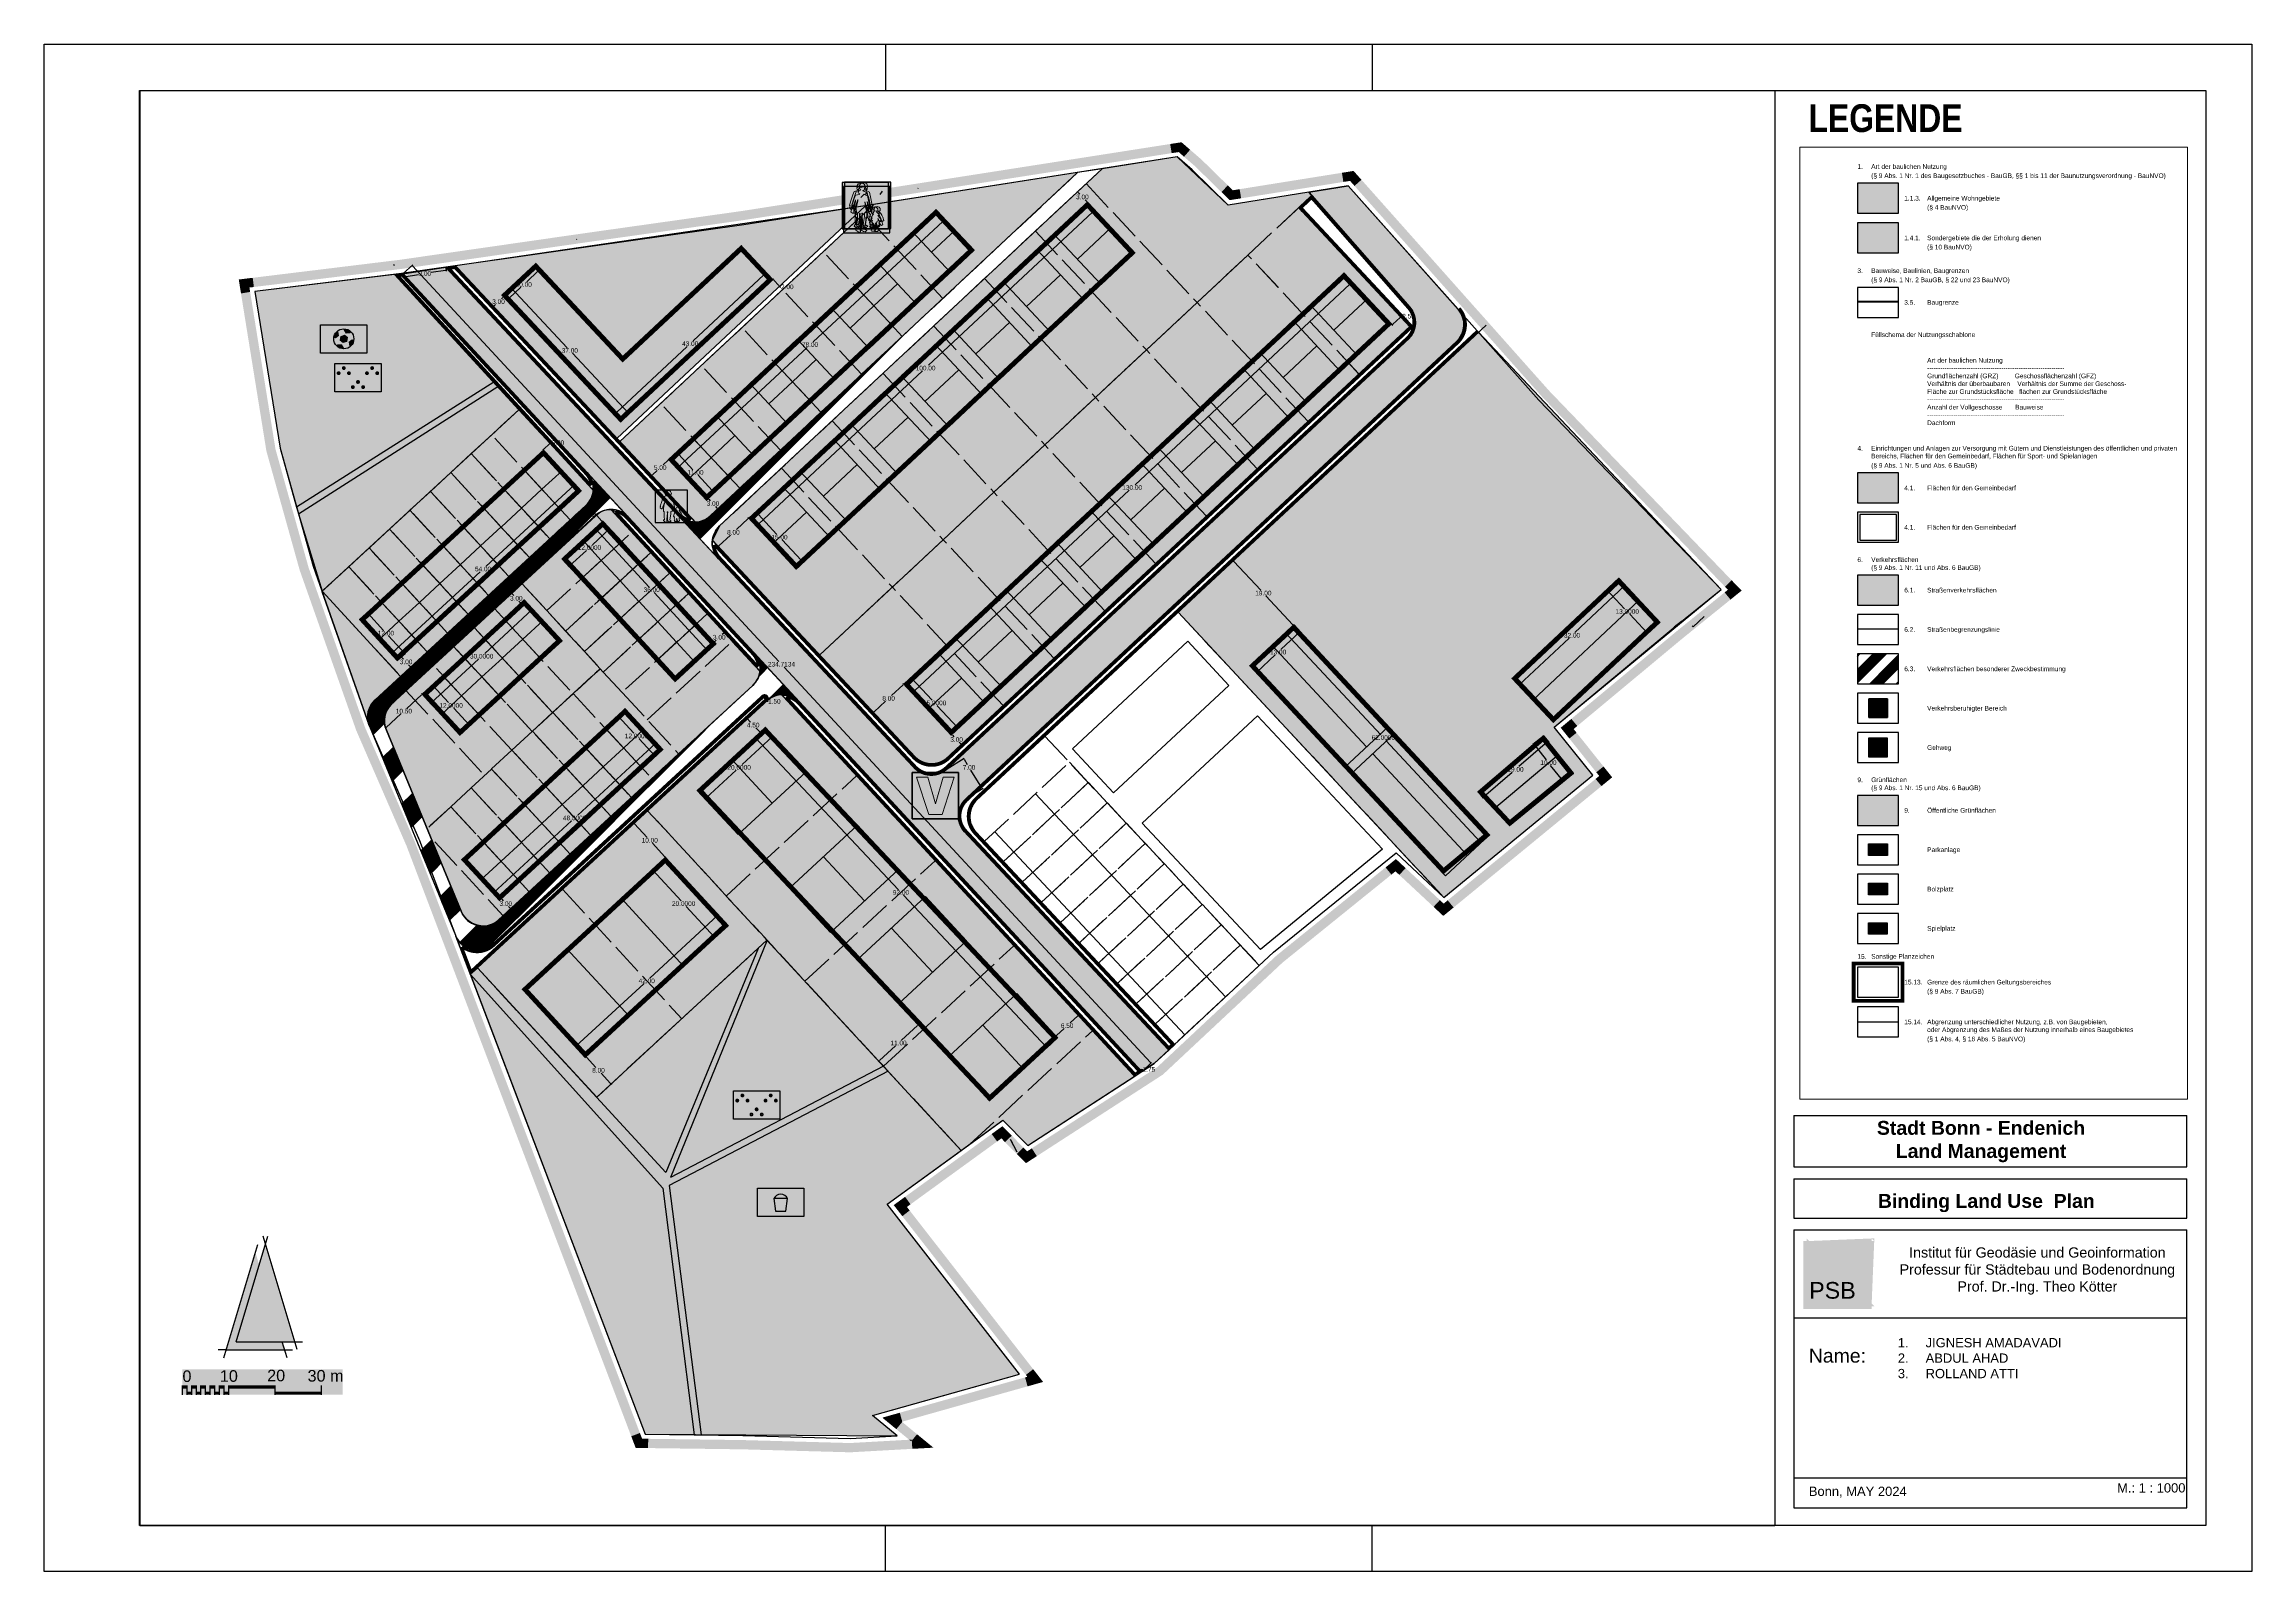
# Paper-space layout 'Designplan_1000' of a CAD drawing. Header units: metres. Extents: x 69 to 545, y 0 to 330.
# The model-space entities are those that its viewports show. They can reach past a viewport. Long polylines and large blocks are cut down to what shows.
import ezdxf

# ---------------------------------------------------------------- set-up
doc = ezdxf.new("R2010")
doc.units = ezdxf.units.M
doc.header["$MEASUREMENT"] = 0
doc.linetypes.add('BAUGRENZE2', pattern=[10.25, 3.5, -1, 3.5, -1, 0.25, -1])
doc.linetypes.add('GELTUNGSBEREICH', pattern=[8.5, 7, -1.5])
doc.layers.get('0').update_dxf_attribs({"color": 252})
for name, color, linetype in [('ALLGEMEINE-WOHNGEBIETE_FA', 11, 'Continuous'), ('BAUGRENZE_FA', 150, 'Continuous'), ('BAUGRENZE_GL', 7, 'Continuous'), ('BESONDERE-VERKEHRSFLÄCHEN_B', 7, 'Continuous'), ('BESONDERE-VERKEHRSFLÄCHEN_FA', 40, 'Continuous'), ('COMMERCIAL PLOT', 255, 'Continuous'), ('DACH-BLOCK', 7, 'Continuous'), ('DACH-FIRST', 246, 'Continuous'), ('DETACHED HOUSES', 255, 'Continuous'), ('GELTUNGSBEREICH_B', 7, 'Continuous'), ('GEMEINBEDARF_FA', 231, 'Continuous'), ('GEMEINBEDARF_SW', 7, 'Continuous'), ('GRÜNFLÄCHE_B', 7, 'Continuous'), ('GRÜNFLÄCHE_ÖFFENTLICH_FA', 81, 'Continuous'), ('institutional building  new', 255, 'Continuous'), ('KINDER GARDEN', 255, 'Continuous'), ('Layout Frame', 7, 'Continuous'), ('MAJOR ROAD', 255, 'Continuous'), ('MULTI STOREY BUILDING', 255, 'Continuous'), ('NUTZUNGSABGRENZUNG_GL', 7, 'Continuous'), ('PLOT BOUNDARIES', 80, 'GELTUNGSBEREICH'), ('PZV_BLOCKHINTERGRUND', 254, 'Continuous'), ('PZV_LEGENDE_RAHMEN', 7, 'Continuous'), ('PZV_LEGENDE_TEXT', 7, 'Continuous'), ('RESIDENTIAL ROAD', 250, 'Continuous'), ('ROW HOUSES', 255, 'Continuous'), ('Scale Line', 7, 'Continuous'), ('SEMI-DETACHED HOUSE', 255, 'Continuous'), ('SONDERBAUFL-ERHOLUNG_FA', 30, 'Continuous'), ('STRASSENBEGRENZUNG_FA', 72, 'Continuous'), ('STRASSENBEGRENZUNG_GL', 7, 'Continuous'), ('STRASSENVERKEHRSFLÄCHE_FA', 40, 'Continuous'), ('UMGR_ALLGEMEINE-WOHNGEBIETE', 7, 'Continuous'), ('UMGR_BESONDERE-VERKEHRSFLÄCHEN', 7, 'Continuous'), ('UMGR_GELTUNGSBEREICH', 7, 'Continuous'), ('UMGR_GEMEINBEDARF', 7, 'Continuous'), ('UMGR_GRÜNFLÄCHE_ÖFFENTLICH', 7, 'Continuous'), ('UMGR_SONDERBAUFL-ERHOLUNG', 7, 'Continuous'), ('UMGR_STRASSENVERKEHRSFLÄCHE', 7, 'Continuous'), ('WALKWAY', 255, 'Continuous')]:
    doc.layers.add(name, color=color, linetype=linetype)
doc.layers.add('Layout', color=1, linetype='Continuous', plot=False)
doc.layers.add('Planning area', color=1, linetype='Continuous', plot=False)
doc.layers.get('0').off()
doc.layers.get('0').freeze()
doc.styles.add('arial', font='arial.ttf')
doc.styles.get("Standard").update_dxf_attribs({"font": 'arial.ttf', "height": 1})
doc.styles.add('Stil1', font='ARIALN.TTF')
doc.linetypes.add('ABGRENZUNG', pattern='A,2,0,[120,bplan.shx,S=0.015,R=0,X=0,Y=0],2', length=4)
doc.linetypes.add('GEMEINB', pattern='A,0,[120,bplan.shx,S=0.008,R=0,X=0.3,Y=0],-2', length=2)
doc.dimstyles.get("Standard").update_dxf_attribs({"dimtxt": 0.18, "dimasz": 0.18, "dimexe": 0.18, "dimexo": 0.0625, "dimgap": 0.09, "dimtad": 0, "dimtih": 1, "dimtoh": 1, "dimdec": 4, "dimzin": 0, "dimdsep": 46, "dimtxsty": 'Standard', "dimcen": 0.09, "dimadec": 0, "dimazin": 0, "dimtfac": 1, "dimtdec": 4, "dimtofl": 0, "dimtmove": 0, "dimatfit": 3, "dimfxl": 1, "dimtolj": 1, "dimtzin": 0, "dimarcsym": 0})
pattern_1 = [(45, (6.888, 0.1), (0, 14.142135624), [10.4, -9.6]), (45, (6.605, 0.1), (0, 14.142135624), [10.8, -9.2]), (45, (6.323, 0.1), (0, 14.142135624), [11.2, -8.8]), (45, (6.04, 0.1), (0, 14.142135624), [11.6, -8.4]), (45, (5.757, 0.1), (0, 14.142135624), [12, -8]), (45, (5.474, 0.1), (0, 14.142135624), [12.4, -7.6]), (45, (5.191, 0.1), (0, 14.142135624), [12.8, -7.2]), (45, (4.908, 0.1), (0, 14.142135624), [13.2, -6.8]), (45, (4.625, 0.1), (0, 14.142135624), [13.6, -6.4]), (45, (4.343, 0.1), (0, 14.142135624), [14, -6]), (45, (4.06, 0.1), (0, 14.142135624), [14.4, -5.6]), (45, (3.777, 0.1), (0, 14.142135624), [14.8, -5.2]), (45, (3.494, 0.1), (0, 14.142135624), [15.2, -4.8]), (45, (3.211, 0.1), (0, 14.142135624), [15.6, -4.4]), (45, (2.928, 0.1), (0, 14.142135624), [16, -4]), (45, (2.646, 0.1), (0, 14.142135624), [16.4, -3.6]), (45, (2.363, 0.1), (0, 14.142135624), [16.8, -3.2]), (45, (2.08, 0.1), (0, 14.142135624), [17.2, -2.8]), (45, (1.797, 0.1), (0, 14.142135624), [17.6, -2.4]), (45, (1.514, 0.1), (0, 14.142135624), [18, -2]), (45, (1.231, 0.1), (0, 14.142135624), [18.4, -1.6]), (45, (0.949, 0.1), (0, 14.142135624), [18.8, -1.2]), (45, (0.666, 0.1), (0, 14.142135624), [19.2, -0.8]), (45, (0.383, 0.1), (14.142135624, 0), [19.6, -0.4]), (45, (7.171, 0.1), (14.142135624, 0), [10, -10]), (45, (0.1, 0.1), (14.142135624, 0), [20]), (45, (0.1, 9.151), (14.142135624, 0), [7.2, -12.8]), (45, (0.1, 8.868), (14.142135624, 0), [7.6, -12.4]), (45, (0.1, 8.585), (14.142135624, 0), [8, -12]), (45, (0.1, 8.302), (14.142135624, 0), [8.4, -11.6]), (45, (0.1, 8.02), (14.142135624, 0), [8.8, -11.2]), (45, (0.1, 7.737), (14.142135624, 0), [9.2, -10.8]), (45, (0.1, 7.454), (0, 14.142135624), [9.6, -10.4]), (45, (0.1, 7.171), (14.142135624, 0), [10, -10]), (45, (0.1, 10.282), (14.142135624, 0), [5.6, -14.4]), (45, (0.1, 9.999), (14.142135624, 0), [6, -14]), (45, (0.1, 9.717), (14.142135624, 0), [6.4, -13.6]), (45, (0.1, 9.434), (14.142135624, 0), [6.8, -13.2]), (45, (0.1, 13.111), (14.142135624, 0), [1.6, -18.4]), (45, (0.1, 13.394), (14.142135624, 0), [1.2, -18.8]), (45, (0.1, 13.111), (14.142135624, 0), [1.6, -18.4]), (45, (0.1, 12.828), (14.142135624, 0), [2, -18]), (45, (0.1, 12.545), (14.142135624, 0), [2.4, -17.6]), (45, (0.1, 12.262), (14.142135624, 0), [2.8, -17.2]), (45, (0.1, 11.979), (14.142135624, 0), [3.2, -16.8]), (45, (0.1, 11.414), (14.142135624, 0), [4, -16]), (45, (0.1, 11.131), (14.142135624, 0), [4.4, -15.6]), (45, (0.1, 10.848), (14.142135624, 0), [4.8, -15.2]), (45, (0.1, 10.565), (14.142135624, 0), [5.2, -14.8]), (45, (0.1, 11.697), (14.142135624, 0), [3.6, -16.4]), (45, (0.1, 13.676), (14.142135624, 0), [0.8, -19.2]), (45, (0.1, 13.959), (0, 14.142135624), [0.4, -19.6])]

# ---------------------------------------------------------------- blocks, each defined once
blk = doc.blocks.new('Nordpfeil')
at = {"layer": 'Scale Line', "linetype": 'Continuous'}
for color, points in [(256, [(2574420.15, 5621949.75), (2574419.33, 5621952.5), (2574413, 5621931.41), (2574425.66, 5621931.41), (2574425.13, 5621933.16), (2574415.18, 5621933.16)]), (255, [(2574421.5, 5621954.25), (2574415.18, 5621933.16), (2574427.83, 5621933.16)])]:
    blk.add_hatch(color=color, dxfattribs=at).paths.add_polyline_path(points)
at = {"layer": 'Scale Line'}
blk.add_hatch(color=255, dxfattribs=at).paths.add_polyline_path([(2574403.6, 5621927.24), (2574438.15, 5621927.23), (2574438.14, 5621921.74), (2574403.59, 5621921.73)])
at = {"layer": 'Scale Line', "linetype": 'Continuous'}
for p, q in [((2574412.49, 5621929.72), (2574419.83, 5621954.19)), ((2574415.18, 5621933.16), (2574422.01, 5621955.94)), ((2574428.34, 5621931.47), (2574421, 5621955.94)), ((2574413, 5621931.41), (2574411.31, 5621931.41)), ((2574413, 5621931.41), (2574425.66, 5621931.41)), ((2574415.18, 5621933.16), (2574427.83, 5621933.16)), ((2574426.16, 5621929.72), (2574425.13, 5621933.16)), ((2574425.66, 5621931.41), (2574427.34, 5621931.41)), ((2574427.83, 5621933.16), (2574429.52, 5621933.16))]:
    blk.add_line(p, q, dxfattribs=at)
at = {"layer": 'Scale Line', "color": 7}
for p, q in [((2574403.59, 5621921.73), (2574403.59, 5621923.73)), ((2574404.59, 5621921.73), (2574404.59, 5621923.73)), ((2574405.59, 5621921.73), (2574405.59, 5621923.73)), ((2574406.59, 5621921.73), (2574406.59, 5621923.73)), ((2574407.59, 5621921.73), (2574407.59, 5621923.73)), ((2574408.59, 5621921.73), (2574408.59, 5621923.73)), ((2574409.59, 5621921.73), (2574409.59, 5621923.73)), ((2574410.59, 5621921.73), (2574410.59, 5621923.73)), ((2574411.59, 5621921.73), (2574411.59, 5621923.73)), ((2574412.59, 5621921.73), (2574412.59, 5621923.73)), ((2574413.59, 5621921.73), (2574413.59, 5621923.73)), ((2574423.59, 5621921.73), (2574423.59, 5621923.73)), ((2574433.59, 5621921.73), (2574433.59, 5621923.73))]:
    blk.add_line(p, q, dxfattribs=at)
at = {"layer": 'Scale Line', "color": 7, "const_width": 0.667}
for points in [[(2574403.59, 5621923.4), (2574404.59, 5621923.4)], [(2574405.59, 5621923.4), (2574406.59, 5621923.4)], [(2574407.59, 5621923.4), (2574408.59, 5621923.4)], [(2574409.59, 5621923.4), (2574410.59, 5621923.4)], [(2574411.59, 5621923.4), (2574412.59, 5621923.4)], [(2574413.59, 5621923.4), (2574423.59, 5621923.4)], [(2574404.59, 5621922.06), (2574405.59, 5621922.06)], [(2574406.59, 5621922.06), (2574407.59, 5621922.06)], [(2574408.59, 5621922.06), (2574409.59, 5621922.06)], [(2574410.59, 5621922.06), (2574411.59, 5621922.06)], [(2574412.59, 5621922.06), (2574413.59, 5621922.06)], [(2574423.59, 5621922.06), (2574433.59, 5621922.06)]]:
    blk.add_lwpolyline(points, dxfattribs=at)
at = {"layer": 'Scale Line', "color": 7}
for s, p in [('0', (2574403.6, 5621924.48)), ('10', (2574411.67, 5621924.53)), ('20', (2574421.88, 5621924.63)), ('30 m', (2574430.6, 5621924.57))]:
    blk.add_text(s, height=2.5, dxfattribs=at).set_placement(p)
blk = doc.blocks.new('eaws_roofhatch_2460467.634166667')
at = {"layer": 'DACH-FIRST'}
blk.add_line((5.12, -5.48), (-2.19, -12.31), dxfattribs=at)
blk = doc.blocks.new('eaws_roofhatch_2460467.638414352')
at = {"layer": 'DACH-FIRST'}
blk.add_line((5.12, -5.48), (-2.19, -12.31), dxfattribs=at)
blk = doc.blocks.new('eaws_roofhatch_2460467.638750000')
at = {"layer": 'DACH-FIRST'}
blk.add_line((4.41, 4.06), (0.35, 8.48), dxfattribs=at)
blk = doc.blocks.new('eaws_roofhatch_2460467.642928241')
at = {"layer": 'DACH-FIRST'}
blk.add_line((5.12, -5.48), (-2.19, -12.31), dxfattribs=at)
blk = doc.blocks.new('eaws_roofhatch_2460467.643101852')
at = {"layer": 'DACH-FIRST'}
blk.add_line((5.12, -5.48), (-2.19, -12.31), dxfattribs=at)
blk = doc.blocks.new('eaws_roofhatch_2460467.643263889')
at = {"layer": 'DACH-FIRST'}
blk.add_line((5.12, -5.48), (-2.19, -12.31), dxfattribs=at)
blk = doc.blocks.new('eaws_roofhatch_2460467.643414351')
at = {"layer": 'DACH-FIRST'}
blk.add_line((5.12, -5.48), (-2.19, -12.31), dxfattribs=at)
blk = doc.blocks.new('eaws_roofhatch_2460467.643564815')
at = {"layer": 'DACH-FIRST'}
blk.add_line((5.12, -5.48), (-2.19, -12.31), dxfattribs=at)
blk = doc.blocks.new('eaws_roofhatch_2460467.643738426')
at = {"layer": 'DACH-FIRST'}
blk.add_line((5.12, -5.48), (12.43, 1.34), dxfattribs=at)
blk = doc.blocks.new('eaws_roofhatch_2460467.643854167')
at = {"layer": 'DACH-FIRST'}
blk.add_line((5.12, -5.48), (12.43, 1.34), dxfattribs=at)
blk = doc.blocks.new('eaws_roofhatch_2460467.643969908')
at = {"layer": 'DACH-FIRST'}
blk.add_line((5.12, -5.48), (12.43, 1.34), dxfattribs=at)
blk = doc.blocks.new('eaws_roofhatch_2460467.644039352')
at = {"layer": 'DACH-FIRST'}
blk.add_line((5.12, -5.48), (12.43, 1.34), dxfattribs=at)
blk = doc.blocks.new('eaws_roofhatch_2460467.644155093')
at = {"layer": 'DACH-FIRST'}
blk.add_line((5.12, -5.48), (12.43, 1.34), dxfattribs=at)
blk = doc.blocks.new('eaws_roofhatch_2460467.644236111')
at = {"layer": 'DACH-FIRST'}
blk.add_line((5.12, -5.48), (12.43, 1.34), dxfattribs=at)
blk = doc.blocks.new('eaws_roofhatch_2460467.644328704')
at = {"layer": 'DACH-FIRST'}
blk.add_line((5.12, -5.48), (12.43, 1.34), dxfattribs=at)
blk = doc.blocks.new('eaws_roofhatch_2460467.644479167')
at = {"layer": 'DACH-FIRST'}
blk.add_line((4.1, -4.39), (9.21, 0.39), dxfattribs=at)
blk = doc.blocks.new('eaws_roofhatch_2460467.644780093')
at = {"layer": 'DACH-FIRST'}
blk.add_line((4.1, -4.39), (9.21, 0.39), dxfattribs=at)
blk = doc.blocks.new('eaws_roofhatch_2460467.644884260')
at = {"layer": 'DACH-FIRST'}
blk.add_line((4.1, -4.39), (9.21, 0.39), dxfattribs=at)
blk = doc.blocks.new('eaws_roofhatch_2460467.644988426')
at = {"layer": 'DACH-FIRST'}
blk.add_line((4.1, -4.39), (9.21, 0.39), dxfattribs=at)
blk = doc.blocks.new('eaws_roofhatch_2460467.645057871')
at = {"layer": 'DACH-FIRST'}
blk.add_line((4.1, -4.39), (9.21, 0.39), dxfattribs=at)
blk = doc.blocks.new('eaws_roofhatch_2460467.645138889')
at = {"layer": 'DACH-FIRST'}
blk.add_line((4.1, -4.39), (9.21, 0.39), dxfattribs=at)
blk = doc.blocks.new('eaws_roofhatch_2460467.645208333')
at = {"layer": 'DACH-FIRST'}
blk.add_line((4.1, -4.39), (9.21, 0.39), dxfattribs=at)
blk = doc.blocks.new('eaws_roofhatch_2460467.645567130')
at = {"layer": 'DACH-FIRST'}
blk.add_line((5.12, -5.48), (-2.19, -12.31), dxfattribs=at)
blk = doc.blocks.new('eaws_roofhatch_2460467.645694444')
at = {"layer": 'DACH-FIRST'}
blk.add_line((5.12, -5.48), (-2.19, -12.31), dxfattribs=at)
blk = doc.blocks.new('eaws_roofhatch_2460467.645937500')
at = {"layer": 'DACH-FIRST'}
blk.add_line((4.07, -4.41), (-0.34, -8.48), dxfattribs=at)
blk = doc.blocks.new('eaws_roofhatch_2460467.646111111')
at = {"layer": 'DACH-FIRST'}
blk.add_line((4.07, -4.41), (-0.34, -8.48), dxfattribs=at)
blk = doc.blocks.new('eaws_roofhatch_2460467.646192130')
at = {"layer": 'DACH-FIRST'}
blk.add_line((4.07, -4.41), (-0.34, -8.48), dxfattribs=at)
blk = doc.blocks.new('eaws_roofhatch_2460467.646307870')
at = {"layer": 'DACH-FIRST'}
blk.add_line((4.07, -4.41), (-0.34, -8.48), dxfattribs=at)
blk = doc.blocks.new('eaws_roofhatch_2460467.646388889')
at = {"layer": 'DACH-FIRST'}
blk.add_line((4.07, -4.41), (-0.34, -8.48), dxfattribs=at)
blk = doc.blocks.new('eaws_roofhatch_2460467.646481482')
at = {"layer": 'DACH-FIRST'}
blk.add_line((4.07, -4.41), (-0.34, -8.48), dxfattribs=at)
blk = doc.blocks.new('eaws_roofhatch_2460467.646562500')
at = {"layer": 'DACH-FIRST'}
blk.add_line((4.07, -4.41), (-0.34, -8.48), dxfattribs=at)
blk = doc.blocks.new('eaws_roofhatch_2460467.646875000')
at = {"layer": 'DACH-FIRST'}
blk.add_line((4.07, -4.41), (8.48, -0.33), dxfattribs=at)
blk = doc.blocks.new('eaws_roofhatch_2460467.646979167')
at = {"layer": 'DACH-FIRST'}
blk.add_line((4.07, -4.41), (8.48, -0.33), dxfattribs=at)
blk = doc.blocks.new('eaws_roofhatch_2460467.647071759')
at = {"layer": 'DACH-FIRST'}
blk.add_line((4.07, -4.41), (8.48, -0.33), dxfattribs=at)
blk = doc.blocks.new('eaws_roofhatch_2460467.647152778')
at = {"layer": 'DACH-FIRST'}
blk.add_line((4.07, -4.41), (8.48, -0.33), dxfattribs=at)
blk = doc.blocks.new('eaws_roofhatch_2460467.647233797')
at = {"layer": 'DACH-FIRST'}
blk.add_line((4.07, -4.41), (8.48, -0.33), dxfattribs=at)
blk = doc.blocks.new('eaws_roofhatch_2460467.647395834')
at = {"layer": 'DACH-FIRST'}
blk.add_line((4.41, 4.06), (0.35, 8.48), dxfattribs=at)
blk = doc.blocks.new('eaws_roofhatch_2460467.647488426')
at = {"layer": 'DACH-FIRST'}
blk.add_line((4.41, 4.06), (0.35, 8.48), dxfattribs=at)
blk = doc.blocks.new('eaws_roofhatch_2460467.647581018')
at = {"layer": 'DACH-FIRST'}
blk.add_line((4.41, 4.06), (0.35, 8.48), dxfattribs=at)
blk = doc.blocks.new('eaws_roofhatch_2460467.647685185')
at = {"layer": 'DACH-FIRST'}
blk.add_line((4.41, 4.06), (0.35, 8.48), dxfattribs=at)
blk = doc.blocks.new('eaws_roofhatch_2460467.647789352')
at = {"layer": 'DACH-FIRST'}
blk.add_line((4.41, 4.06), (0.35, 8.48), dxfattribs=at)
blk = doc.blocks.new('eaws_roofhatch_2460467.647939815')
at = {"layer": 'DACH-FIRST'}
blk.add_line((4.07, -4.41), (8.48, -0.34), dxfattribs=at)
blk = doc.blocks.new('eaws_roofhatch_2460467.648032407')
at = {"layer": 'DACH-FIRST'}
blk.add_line((4.07, -4.41), (8.48, -0.34), dxfattribs=at)
blk = doc.blocks.new('eaws_roofhatch_2460467.648113426')
at = {"layer": 'DACH-FIRST'}
blk.add_line((4.07, -4.41), (8.48, -0.34), dxfattribs=at)
blk = doc.blocks.new('eaws_roofhatch_2460467.648194445')
at = {"layer": 'DACH-FIRST'}
blk.add_line((4.07, -4.41), (8.48, -0.34), dxfattribs=at)
blk = doc.blocks.new('eaws_roofhatch_2460467.648275463')
at = {"layer": 'DACH-FIRST'}
blk.add_line((4.07, -4.41), (8.48, -0.34), dxfattribs=at)
blk = doc.blocks.new('eaws_roofhatch_2460467.648368056')
at = {"layer": 'DACH-FIRST'}
blk.add_line((4.07, -4.41), (8.48, -0.34), dxfattribs=at)
blk = doc.blocks.new('eaws_roofhatch_2460467.648634259')
at = {"layer": 'DACH-FIRST'}
blk.add_line((7.34, 6.79), (-1.49, 16.33), dxfattribs=at)
blk = doc.blocks.new('eaws_roofhatch_2460467.649305555')
at = {"layer": 'DACH-FIRST'}
blk.add_line((7.34, 6.79), (-1.49, 16.33), dxfattribs=at)
blk = doc.blocks.new('eaws_roofhatch_2460467.649421296')
at = {"layer": 'DACH-FIRST'}
blk.add_line((7.34, 6.79), (-1.49, 16.33), dxfattribs=at)
blk = doc.blocks.new('eaws_roofhatch_2460467.649513889')
at = {"layer": 'DACH-FIRST'}
blk.add_line((7.34, 6.79), (-1.49, 16.33), dxfattribs=at)
blk = doc.blocks.new('eaws_roofhatch_2460467.652268519')
at = {"layer": 'DACH-FIRST'}
blk.add_line((4.76, 4.43), (-15.69, 26.38), dxfattribs=at)
blk = doc.blocks.new('eaws_roofhatch_2460467.652615741')
at = {"layer": 'DACH-FIRST'}
blk.add_line((4.76, 4.43), (-15.69, 26.38), dxfattribs=at)
blk = doc.blocks.new('eaws_roofhatch_2460467.652777778')
at = {"layer": 'DACH-FIRST'}
blk.add_line((4.45, -4.74), (27.46, 16.86), dxfattribs=at)
blk = doc.blocks.new('eaws_roofhatch_2460467.652951389')
at = {"layer": 'DACH-FIRST'}
blk.add_line((3.41, -3.66), (17.36, 8.04), dxfattribs=at)
blk = doc.blocks.new('PZV063Fussweg')
h = blk.add_hatch(color=256)
h.dxf.hatch_style = 1
h.paths.add_polyline_path([(0.35, 2.83), (-0.52, 3.25), (-0.53, 3.28), (-0.42, 3.3), (-0.11, 3.5), (-0.16, 3.69), (0.03, 4.01), (-0.22, 4.68), (-0.44, 4.83), (-0.81, 4.91), (-1.22, 4.78), (-1.52, 4.72), (-1.76, 4.39), (-1.69, 3.93), (-1.92, 3.89), (-1.77, 3.57), (-1.5, 3.4), (-1.54, 3.3), (-2.43, 3.11), (-2.73, 2.37), (-2.99, 1.5), (-3.45, 0.1), (-3.31, -0.01), (-3.42, -0.46), (-3.1, -0.74), (-2.83, -0.74), (-2.66, -0.29), (-2.78, -0.16), (-2.78, -0.16), (-2.66, -0.19), (-2.13, 1.25), (-2.12, 0.88), (-2.33, 0.13), (-2.47, -0.62), (-2.45, -1.62), (-2.21, -1.62), (-2.22, -2.28), (-2.2, -3.11), (-2.1, -4.12), (-2.32, -4.09), (-2.39, -4.41), (-1.97, -4.75), (-1.82, -4.87), (-1.55, -4.92), (-1.33, -4.7), (-1.41, -4.39), (-1.41, -4.21), (-1.29, -2.82), (-1.24, -2.25), (-1.26, -1.67), (-1.12, -1.67), (-1.18, -2.44), (-1.16, -3.17), (-1.15, -4.15), (-1.24, -4.5), (-0.92, -4.61), (-0.71, -4.75), (-0.33, -4.76), (-0.02, -4.49), (-0.23, -4.33), (-0.37, -4.32), (-0.46, -4.13), (-0.4, -3.64), (-0.2, -2.29), (-0.18, -1.6), (0.32, -1.47), (0.02, -0.3), (-0.11, 0.85), (-0.11, 0.86), (0.33, -0.44), (0.91, -0.27), (1, -0.24)], flags=16)
h.paths.add_polyline_path([(2.39, -1.29), (2.68, -1.09), (2.67, -0.65), (2.44, -0.36), (2.05, -0.24), (1.58, -0.34), (1.39, -0.7), (1.38, -0.98), (1.43, -1.14), (1.19, -0.98), (1.07, -0.75), (1.06, -0.47), (1.01, -0.39), (0.37, -0.58), (0.41, -0.67), (0.55, -0.81), (0.84, -1.58), (1.13, -1.87), (0.89, -2.39), (0.67, -3.01), (1, -3.3), (0.9, -3.61), (0.94, -3.87), (1.04, -4.26), (0.92, -4.57), (1.11, -4.68), (1.5, -4.68), (1.75, -4.47), (1.65, -3.89), (1.67, -3.74), (1.85, -4.21), (1.87, -4.37), (1.69, -4.71), (2.32, -4.72), (2.57, -4.39), (2.56, -4.23), (2.47, -4.06), (2.41, -3.76), (2.43, -3.59), (2.57, -3.36), (2.81, -3.26), (2.73, -2.77), (2.92, -3.17), (3.14, -3.46), (3.45, -3.25), (3.27, -2.54), (3.07, -2.1), (2.82, -1.75)], flags=16)
h.paths.add_polyline_path([(-5, -5), (5, -5), (5, 5), (-5, 5)])
at = {"layer": 'PZV_BLOCKHINTERGRUND'}
blk.add_hatch(color=256, dxfattribs=at).paths.add_polyline_path([(-5, -5), (5, -5), (5, 5), (-5, 5)])
blk.add_lwpolyline([(-5, -5), (5, -5), (5, 5), (-5, 5)], close=True)
at = {"lineweight": 0}
for points in [[(0.35, 2.83), (-0.52, 3.25), (-0.53, 3.28), (-0.42, 3.3), (-0.11, 3.5), (-0.16, 3.69), (0.03, 4.01), (-0.22, 4.68), (-0.44, 4.83), (-0.81, 4.91), (-1.22, 4.78), (-1.52, 4.72), (-1.76, 4.39), (-1.69, 3.93), (-1.92, 3.89), (-1.77, 3.57), (-1.5, 3.4), (-1.54, 3.3), (-2.43, 3.11), (-2.73, 2.37), (-2.99, 1.5), (-3.45, 0.1), (-3.31, -0.01), (-3.42, -0.46), (-3.1, -0.74), (-2.83, -0.74), (-2.66, -0.29), (-2.78, -0.16), (-2.78, -0.16), (-2.66, -0.19), (-2.13, 1.25), (-2.12, 0.88), (-2.33, 0.13), (-2.47, -0.62), (-2.45, -1.62), (-2.21, -1.62), (-2.22, -2.28), (-2.2, -3.11), (-2.1, -4.12), (-2.32, -4.09), (-2.39, -4.41), (-1.97, -4.75), (-1.82, -4.87), (-1.55, -4.92), (-1.33, -4.7), (-1.41, -4.39), (-1.41, -4.21), (-1.29, -2.82), (-1.24, -2.25), (-1.26, -1.67), (-1.12, -1.67), (-1.18, -2.44), (-1.16, -3.17), (-1.15, -4.15), (-1.24, -4.5), (-0.92, -4.61), (-0.71, -4.75), (-0.33, -4.76), (-0.02, -4.49), (-0.23, -4.33), (-0.37, -4.32), (-0.46, -4.13), (-0.4, -3.64), (-0.2, -2.29), (-0.18, -1.6), (0.32, -1.47), (0.02, -0.3), (-0.11, 0.85), (-0.11, 0.86), (0.33, -0.44), (0.91, -0.27), (1, -0.24)], [(2.39, -1.29), (2.68, -1.09), (2.67, -0.65), (2.44, -0.36), (2.05, -0.24), (1.58, -0.34), (1.39, -0.7), (1.38, -0.98), (1.43, -1.14), (1.19, -0.98), (1.07, -0.75), (1.06, -0.47), (1.01, -0.39), (0.37, -0.58), (0.41, -0.67), (0.55, -0.81), (0.84, -1.58), (1.13, -1.87), (0.89, -2.39), (0.67, -3.01), (1, -3.3), (0.9, -3.61), (0.94, -3.87), (1.04, -4.26), (0.92, -4.57), (1.11, -4.68), (1.5, -4.68), (1.75, -4.47), (1.65, -3.89), (1.67, -3.74), (1.85, -4.21), (1.87, -4.37), (1.69, -4.71), (2.32, -4.72), (2.57, -4.39), (2.56, -4.23), (2.47, -4.06), (2.41, -3.76), (2.43, -3.59), (2.57, -3.36), (2.81, -3.26), (2.73, -2.77), (2.92, -3.17), (3.14, -3.46), (3.45, -3.25), (3.27, -2.54), (3.07, -2.1), (2.82, -1.75)]]:
    blk.add_lwpolyline(points, close=True, dxfattribs=at)
blk.add_lwpolyline([(0.33, -0.44), (0.91, -0.27)])
blk = doc.blocks.new('PZV063F')
h = blk.add_hatch(color=256)
h.paths.add_polyline_path([(-4.96, 4.94), (5.04, 4.94), (5.04, -5.06), (-4.96, -5.06)])
h.paths.add_polyline_path([(-4.04, 3.95), (-1.4, -4.08), (1.48, -4.08), (4.12, 3.95), (1.7, 3.95), (0.04, -1.76), (-1.62, 3.95)], flags=16)
at = {"layer": 'PZV_BLOCKHINTERGRUND'}
blk.add_hatch(color=256, dxfattribs=at).paths.add_polyline_path([(5.04, -5.06), (5.04, 4.94), (-4.96, 4.94), (-4.96, -5.06)])
at = {"color": 0}
blk.add_lwpolyline([(5.04, -5.06), (5.04, 4.94), (-4.96, 4.94), (-4.96, -5.06)], close=True, dxfattribs=at)
blk.add_lwpolyline([(-4.96, 4.94), (5.04, 4.94), (5.04, -5.06), (-4.96, -5.06)], close=True)
at = {"lineweight": 0}
blk.add_lwpolyline([(-4.04, 3.95), (-1.4, -4.08), (1.48, -4.08), (4.12, 3.95), (1.7, 3.95), (0.04, -1.76), (-1.62, 3.95)], close=True, dxfattribs=at)
for points in [[(0, 0), (0, 0), (0, 0), (0, 0)], [(0, 0), (0, 0), (0, 0), (0, 0)], [(0, 0), (0, 0), (0, 0), (0, 0), (0, 0)], [(0, 0), (0, 0)], [(0, 0), (0, 0)], [(0, 0), (0, 0)], [(0, 0), (0, 0), (0, 0), (0, 0), (0, 0), (0, 0), (0, 0), (0, 0), (0, 0), (0, 0), (0, 0), (0, 0), (0, 0), (0, 0), (0, 0), (0, 0), (0, 0), (0, 0), (0, 0), (0, 0), (0, 0), (0, 0), (0, 0), (0, 0), (0, 0), (0, 0), (0, 0), (0, 0), (0, 0), (0, 0), (0, 0), (0, 0), (0, 0), (0, 0), (0, 0), (0, 0), (0, 0), (0, 0), (0, 0), (0, 0), (0, 0)], [(0, 0), (0, 0)], [(0, 0), (0, 0), (0, 0)], [(0, 0), (0, 0), (0, 0), (0, 0), (0, 0)], [(0, 0), (0, 0), (0, 0), (0, 0)], [(0, 0), (0, 0)], [(0, 0), (0, 0)]]:
    blk.add_lwpolyline(points)
blk.add_circle((0, 0), 0.0000000663)
blk.add_arc((0, 0), 0.0000000324, 40.5637, 315.6904)
blk = doc.blocks.new('PZV09C')
at = {"layer": 'PZV_BLOCKHINTERGRUND'}
blk.add_hatch(color=256, dxfattribs=at).paths.add_polyline_path([(-5, 3.06), (5, 3.06), (5, -3.06), (-5, -3.06)])
at = {"color": 0}
blk.add_lwpolyline([(-5, 3.06), (5, 3.06), (5, -3.06), (-5, -3.06)], close=True, dxfattribs=at)
at = {"color": 0, "const_width": 0.417}
for points in [[(-4.38, 0.93, 1), (-3.96, 0.93, 1)], [(-3.26, 2.04, 1), (-2.85, 2.04, 1)], [(-2.15, 0.93, 1), (-1.74, 0.93, 1)], [(1.74, 0.93, 1), (2.15, 0.93, 1)], [(2.85, 2.04, 1), (3.26, 2.04, 1)], [(3.96, 0.93, 1), (4.37, 0.93, 1)], [(-1.31, -2.07, 1), (-0.89, -2.07, 1)], [(-0.2, -0.96, 1), (0.22, -0.96, 1)], [(0.91, -2.07, 1), (1.33, -2.07, 1)]]:
    blk.add_lwpolyline(points, format="xyb", close=True, dxfattribs=at)
for points in [[(-3.23, 2.1), (-3.23, 2.1), (-3.23, 2.1), (-3.23, 2.1)], [(-3.23, 2.1), (-3.23, 2.1), (-3.23, 2.1), (-3.23, 2.1)], [(-3.23, 2.1), (-3.23, 2.1), (-3.23, 2.1), (-3.23, 2.1), (-3.23, 2.1)], [(-3.23, 2.1), (-3.23, 2.1)], [(-3.23, 2.1), (-3.23, 2.1)], [(-3.23, 2.1), (-3.23, 2.1)], [(-3.23, 2.1), (-3.23, 2.1)], [(-3.23, 2.1), (-3.23, 2.1), (-3.23, 2.1), (-3.23, 2.1), (-3.23, 2.1), (-3.23, 2.1), (-3.23, 2.1), (-3.23, 2.1), (-3.23, 2.1), (-3.23, 2.1), (-3.23, 2.1), (-3.23, 2.1), (-3.23, 2.1), (-3.23, 2.1), (-3.23, 2.1), (-3.23, 2.1), (-3.23, 2.1), (-3.23, 2.1), (-3.23, 2.1), (-3.23, 2.1), (-3.23, 2.1), (-3.23, 2.1), (-3.23, 2.1), (-3.23, 2.1), (-3.23, 2.1), (-3.23, 2.1), (-3.23, 2.1), (-3.23, 2.1), (-3.23, 2.1), (-3.23, 2.1), (-3.23, 2.1), (-3.23, 2.1), (-3.23, 2.1), (-3.23, 2.1), (-3.23, 2.1), (-3.23, 2.1), (-3.23, 2.1), (-3.23, 2.1), (-3.23, 2.1), (-3.23, 2.1), (-3.23, 2.1)], [(-3.23, 2.1), (-3.23, 2.1)], [(-3.23, 2.1), (-3.23, 2.1), (-3.23, 2.1)], [(-3.23, 2.1), (-3.23, 2.1)], [(-3.23, 2.1), (-3.23, 2.1), (-3.23, 2.1), (-3.23, 2.1), (-3.23, 2.1)], [(-3.23, 2.1), (-3.23, 2.1), (-3.23, 2.1), (-3.23, 2.1)]]:
    blk.add_lwpolyline(points)
at = {"color": 0}
for centre in [(-4.17, 0.93), (-3.06, 2.04), (-1.95, 0.93), (1.94, 0.93), (3.05, 2.04), (4.17, 0.93), (-1.1, -2.07), (0.01, -0.96), (1.12, -2.07)]:
    blk.add_circle(centre, 0.208, dxfattribs=at)
blk.add_circle((-3.23, 2.1), 0.0000000663)
blk.add_arc((-3.23, 2.1), 0.0000000324, 40.5637, 315.6904)
blk = doc.blocks.new('PZV09I')
at = {"layer": 'PZV_BLOCKHINTERGRUND'}
blk.add_hatch(color=256, dxfattribs=at).paths.add_polyline_path([(-5.14, 3.05), (4.86, 3.05), (4.86, -3.06), (-5.14, -3.06)])
at = {"color": 0}
blk.add_lwpolyline([(-5.14, 3.05), (4.86, 3.05), (4.86, -3.06), (-5.14, -3.06)], close=True, dxfattribs=at)
blk.add_lwpolyline([(1.34, 0.77, 0.66467), (-1.6, 0.77), (-1.27, -1.91), (1.01, -1.91), (1.34, 0.77), (-1.6, 0.77)], format="xyb", dxfattribs=at)
blk.add_lwpolyline([(1.34, 0.77, 0.66467), (-1.6, 0.77), (-1.27, -1.91), (1.01, -1.91), (1.34, 0.77), (-1.6, 0.77)], format="xyb", dxfattribs=at)
for points in [[(-1.6, 0.79), (-1.6, 0.79), (-1.6, 0.79), (-1.6, 0.79)], [(-1.6, 0.79), (-1.6, 0.79), (-1.6, 0.79), (-1.6, 0.79)], [(-1.6, 0.79), (-1.6, 0.79), (-1.6, 0.79), (-1.6, 0.79), (-1.6, 0.79)], [(-1.6, 0.79), (-1.6, 0.79)], [(-1.6, 0.79), (-1.6, 0.79)], [(-1.6, 0.79), (-1.6, 0.79)], [(-1.6, 0.79), (-1.6, 0.79)], [(-1.6, 0.79), (-1.6, 0.79), (-1.6, 0.79), (-1.6, 0.79), (-1.6, 0.79), (-1.6, 0.79), (-1.6, 0.79), (-1.6, 0.79), (-1.6, 0.79), (-1.6, 0.79), (-1.6, 0.79), (-1.6, 0.79), (-1.6, 0.79), (-1.6, 0.79), (-1.6, 0.79), (-1.6, 0.79), (-1.6, 0.79), (-1.6, 0.79), (-1.6, 0.79), (-1.6, 0.79), (-1.6, 0.79), (-1.6, 0.79), (-1.6, 0.79), (-1.6, 0.79), (-1.6, 0.79), (-1.6, 0.79), (-1.6, 0.79), (-1.6, 0.79), (-1.6, 0.79), (-1.6, 0.79), (-1.6, 0.79), (-1.6, 0.79), (-1.6, 0.79), (-1.6, 0.79), (-1.6, 0.79), (-1.6, 0.79), (-1.6, 0.79), (-1.6, 0.79), (-1.6, 0.79), (-1.6, 0.79), (-1.6, 0.79)], [(-1.6, 0.79), (-1.6, 0.79)], [(-1.6, 0.79), (-1.6, 0.79), (-1.6, 0.79)], [(-1.6, 0.79), (-1.6, 0.79)], [(-1.6, 0.79), (-1.6, 0.79), (-1.6, 0.79), (-1.6, 0.79), (-1.6, 0.79)], [(-1.6, 0.79), (-1.6, 0.79), (-1.6, 0.79), (-1.6, 0.79)]]:
    blk.add_lwpolyline(points)
blk.add_circle((-1.6, 0.79), 0.0000000663)
blk.add_arc((-1.6, 0.79), 0.0000000324, 40.5637, 315.6904)
blk = doc.blocks.new('PZV09Bolz')
h = blk.add_hatch(color=256)
h.dxf.hatch_style = 1
h.paths.add_polyline_path([(-1.17, 0.71), (-1.28, 1.52), (-1.46, 1.59, 0.171314), (-2.13, 0.33), (-1.82, 0.2)])
h.paths.add_polyline_path([(-0.78, -0.27), (-0.15, -0.8), (0.63, -0.53), (0.77, 0.28), (0.15, 0.82), (-0.63, 0.54)])
h.paths.add_polyline_path([(0.18, 2.15), (0.08, 1.96), (0.52, 1.26), (1.34, 1.3), (1.49, 1.57, 0.170622)])
h.paths.add_polyline_path([(-0.18, -2.14), (-0.08, -1.98), (-0.49, -1.26), (-1.32, -1.26), (-1.49, -1.56, 0.171257)])
h.paths.add_polyline_path([(2.14, -0.29), (1.84, -0.17), (1.18, -0.67), (1.29, -1.48), (1.48, -1.56, 0.170931)])
at = {"layer": 'PZV_BLOCKHINTERGRUND'}
h = blk.add_hatch(color=256, dxfattribs=at)
h.dxf.hatch_style = 1
h.paths.add_polyline_path([(-5, 3.06), (5, 3.06), (5, -3.05), (-5, -3.05)])
at = {"color": 0}
blk.add_lwpolyline([(-5, 3.06), (5, 3.06), (5, -3.05), (-5, -3.05)], close=True, dxfattribs=at)
at = {"lineweight": 0}
for points in [[(-2.13, 0.33), (-1.82, 0.2), (-1.17, 0.71), (-1.28, 1.52), (-1.46, 1.59)], [(0.18, 2.15), (0.08, 1.96), (0.52, 1.26), (1.34, 1.3), (1.49, 1.57)], [(-0.18, -2.14), (-0.08, -1.98), (-0.49, -1.26), (-1.32, -1.26), (-1.49, -1.56)], [(2.14, -0.29), (1.84, -0.17), (1.18, -0.67), (1.29, -1.48), (1.48, -1.56)]]:
    blk.add_lwpolyline(points, dxfattribs=at)
blk.add_lwpolyline([(0.63, -0.53), (0.77, 0.28), (0.15, 0.82), (-0.63, 0.54), (-0.78, -0.27), (-0.15, -0.8)], close=True, dxfattribs=at)
blk.add_circle((0, 0.01), 2.16)
blk = doc.blocks.new('*D103')
at = {"layer": 'Defpoints', "color": 0, "transparency": 16777216}
for p in [(363552.46, 5621577.99), (363553.53, 5621576.85), (363521.42, 5621546.86)]:
    blk.add_point(p, dxfattribs=at)
at = {"layer": 'RESIDENTIAL ROAD', "color": 0, "lineweight": -2, "transparency": 16777216}
for p, q in [((363552.33, 5621577.86), (363537.05, 5621563.59)), ((363553.49, 5621576.89), (363552.34, 5621578.12)), ((363520.48, 5621548.12), (363535.76, 5621562.39)), ((363521.37, 5621546.9), (363520.23, 5621548.13))]:
    blk.add_line(p, q, dxfattribs=at)
at = {"layer": 'RESIDENTIAL ROAD', "color": 0, "transparency": 16777216}
for points in [[(363552.31, 5621577.89), (363552.35, 5621577.84), (363552.46, 5621577.99)], [(363520.46, 5621548.14), (363520.5, 5621548.1), (363520.35, 5621548)]]:
    blk.add_solid(points, dxfattribs=at)
at = {"layer": 'RESIDENTIAL ROAD', "color": 0, "transparency": 16777216, "insert": (363536.41, 5621562.99), "char_height": 1, "width": 4.7756, "attachment_point": 5}
blk.add_mtext('\\A1;43.00', dxfattribs=at)
blk = doc.blocks.new('*D104')
at = {"layer": 'Defpoints', "color": 0, "transparency": 16777216}
for p in [(363589.46, 5621591.18), (363591.05, 5621589.47), (363531.92, 5621537.82)]:
    blk.add_point(p, dxfattribs=at)
at = {"layer": 'RESIDENTIAL ROAD', "color": 0, "lineweight": -2, "transparency": 16777216}
for p, q in [((363589.5, 5621591.13), (363591.17, 5621589.34)), ((363590.91, 5621589.35), (363562.92, 5621563.39)), ((363533.64, 5621536.23), (363561.63, 5621562.19)), ((363531.96, 5621537.77), (363533.63, 5621535.98))]:
    blk.add_line(p, q, dxfattribs=at)
at = {"layer": 'RESIDENTIAL ROAD', "color": 0, "transparency": 16777216}
for points in [[(363590.89, 5621589.37), (363590.94, 5621589.32), (363591.05, 5621589.47)], [(363533.62, 5621536.25), (363533.66, 5621536.21), (363533.5, 5621536.11)]]:
    blk.add_solid(points, dxfattribs=at)
at = {"layer": 'RESIDENTIAL ROAD', "color": 0, "transparency": 16777216, "insert": (363562.28, 5621562.79), "char_height": 1, "attachment_point": 5}
blk.add_mtext('\\A1;78.00', dxfattribs=at)
blk = doc.blocks.new('*D105')
at = {"layer": 'Defpoints', "color": 0, "transparency": 16777216}
for p in [(363532.49, 5621537.98), (363539.96, 5621529.97), (363541.28, 5621531.2)]:
    blk.add_point(p, dxfattribs=at)
at = {"layer": 'RESIDENTIAL ROAD', "color": 0, "lineweight": -2, "transparency": 16777216}
for p, q in [((363532.54, 5621538.02), (363533.93, 5621539.32)), ((363533.93, 5621539.07), (363536.98, 5621535.8)), ((363541.15, 5621531.33), (363538.1, 5621534.6)), ((363540.01, 5621530.02), (363541.41, 5621531.32))]:
    blk.add_line(p, q, dxfattribs=at)
at = {"layer": 'RESIDENTIAL ROAD', "color": 0, "transparency": 16777216}
for points in [[(363533.95, 5621539.09), (363533.9, 5621539.05), (363533.8, 5621539.2)], [(363541.17, 5621531.35), (363541.13, 5621531.31), (363541.28, 5621531.2)]]:
    blk.add_solid(points, dxfattribs=at)
at = {"layer": 'RESIDENTIAL ROAD', "color": 0, "transparency": 16777216, "insert": (363537.54, 5621535.2), "char_height": 1, "attachment_point": 5}
blk.add_mtext('\\A1;11.00', dxfattribs=at)
blk = doc.blocks.new('*D106')
at = {"layer": 'Defpoints', "color": 0, "transparency": 16777216}
for p in [(363503.07, 5621579.56), (363503.75, 5621578.82), (363496.52, 5621573.45)]:
    blk.add_point(p, dxfattribs=at)
at = {"layer": 'RESIDENTIAL ROAD', "color": 0, "lineweight": -2, "transparency": 16777216}
for p, q in [((363503.62, 5621578.7), (363501.13, 5621576.37)), ((363503.11, 5621579.51), (363503.88, 5621578.69)), ((363496.57, 5621573.41), (363497.34, 5621572.58)), ((363497.34, 5621572.84), (363499.84, 5621575.17))]:
    blk.add_line(p, q, dxfattribs=at)
at = {"layer": 'RESIDENTIAL ROAD', "color": 0, "transparency": 16777216}
for points in [[(363503.6, 5621578.72), (363503.64, 5621578.68), (363503.75, 5621578.82)], [(363497.32, 5621572.86), (363497.36, 5621572.81), (363497.21, 5621572.71)]]:
    blk.add_solid(points, dxfattribs=at)
at = {"layer": 'RESIDENTIAL ROAD', "color": 0, "transparency": 16777216, "insert": (363500.48, 5621575.77), "char_height": 1, "attachment_point": 5}
blk.add_mtext('\\A1;10.00', dxfattribs=at)
blk = doc.blocks.new('*D107')
at = {"layer": 'Defpoints', "color": 0, "transparency": 16777216}
for p in [(363495.78, 5621573.48), (363523.24, 5621547.85), (363521.39, 5621546.12)]:
    blk.add_point(p, dxfattribs=at)
at = {"layer": 'RESIDENTIAL ROAD', "color": 0, "lineweight": -2, "transparency": 16777216}
for p, q in [((363495.83, 5621573.52), (363497.76, 5621575.33)), ((363497.75, 5621575.07), (363509.87, 5621562.13)), ((363523.12, 5621547.98), (363511, 5621560.93)), ((363521.44, 5621546.16), (363523.37, 5621547.97))]:
    blk.add_line(p, q, dxfattribs=at)
at = {"layer": 'RESIDENTIAL ROAD', "color": 0, "transparency": 16777216}
for points in [[(363497.78, 5621575.1), (363497.73, 5621575.05), (363497.63, 5621575.21)], [(363523.14, 5621548), (363523.09, 5621547.96), (363523.24, 5621547.85)]]:
    blk.add_solid(points, dxfattribs=at)
at = {"layer": 'RESIDENTIAL ROAD', "color": 0, "transparency": 16777216, "insert": (363510.43, 5621561.53), "char_height": 1, "attachment_point": 5}
blk.add_mtext('\\A1;37.00', dxfattribs=at)
blk = doc.blocks.new('*D108')
at = {"layer": 'Defpoints', "color": 0, "transparency": 16777216}
for p in [(363622.14, 5621592.82), (363623.38, 5621591.49), (363549.82, 5621525.29)]:
    blk.add_point(p, dxfattribs=at)
at = {"layer": 'RESIDENTIAL ROAD', "color": 0, "lineweight": -2, "transparency": 16777216}
for p, q in [((363623.25, 5621591.37), (363587.86, 5621558.33)), ((363622.18, 5621592.77), (363623.5, 5621591.36)), ((363551.19, 5621524.08), (363586.57, 5621557.13)), ((363549.86, 5621525.24), (363551.18, 5621523.83))]:
    blk.add_line(p, q, dxfattribs=at)
at = {"layer": 'RESIDENTIAL ROAD', "color": 0, "transparency": 16777216}
for points in [[(363623.22, 5621591.39), (363623.27, 5621591.35), (363623.38, 5621591.49)], [(363551.17, 5621524.1), (363551.21, 5621524.06), (363551.06, 5621523.96)]]:
    blk.add_solid(points, dxfattribs=at)
at = {"layer": 'RESIDENTIAL ROAD', "color": 0, "transparency": 16777216, "insert": (363587.22, 5621557.73), "char_height": 1, "attachment_point": 5}
blk.add_mtext('\\A1;100.00', dxfattribs=at)
blk = doc.blocks.new('*D109')
at = {"layer": 'Defpoints', "color": 0, "transparency": 16777216}
for p in [(363677.51, 5621577.48), (363678.93, 5621575.96), (363583.26, 5621489.47)]:
    blk.add_point(p, dxfattribs=at)
at = {"layer": 'RESIDENTIAL ROAD', "color": 0, "lineweight": -2, "transparency": 16777216}
for p, q in [((363677.55, 5621577.44), (363679.05, 5621575.83)), ((363678.8, 5621575.84), (363632.45, 5621532.55)), ((363584.82, 5621488.07), (363631.16, 5621531.35)), ((363583.3, 5621489.43), (363584.81, 5621487.82))]:
    blk.add_line(p, q, dxfattribs=at)
at = {"layer": 'RESIDENTIAL ROAD', "color": 0, "transparency": 16777216}
for points in [[(363678.78, 5621575.86), (363678.82, 5621575.81), (363678.93, 5621575.96)], [(363584.8, 5621488.09), (363584.84, 5621488.05), (363584.68, 5621487.95)]]:
    blk.add_solid(points, dxfattribs=at)
at = {"layer": 'RESIDENTIAL ROAD', "color": 0, "transparency": 16777216, "insert": (363631.81, 5621531.95), "char_height": 1, "attachment_point": 5}
blk.add_mtext('\\A1;130.00', dxfattribs=at)
blk = doc.blocks.new('*D110')
at = {"layer": 'Defpoints', "color": 0, "transparency": 16777216}
for p in [(363549.82, 5621525.29), (363559.34, 5621515.09), (363560.45, 5621516.13)]:
    blk.add_point(p, dxfattribs=at)
at = {"layer": 'RESIDENTIAL ROAD', "color": 0, "lineweight": -2, "transparency": 16777216}
for p, q in [((363549.86, 5621525.33), (363551.06, 5621526.45)), ((363551.06, 5621526.19), (363555.13, 5621521.83)), ((363560.33, 5621516.26), (363556.25, 5621520.63)), ((363559.39, 5621515.13), (363560.59, 5621516.25))]:
    blk.add_line(p, q, dxfattribs=at)
at = {"layer": 'RESIDENTIAL ROAD', "color": 0, "transparency": 16777216}
for points in [[(363551.08, 5621526.21), (363551.03, 5621526.17), (363550.93, 5621526.33)], [(363560.35, 5621516.28), (363560.31, 5621516.24), (363560.45, 5621516.13)]]:
    blk.add_solid(points, dxfattribs=at)
at = {"layer": 'RESIDENTIAL ROAD', "color": 0, "transparency": 16777216, "insert": (363555.69, 5621521.23), "char_height": 1, "attachment_point": 5}
blk.add_mtext('\\A1;15.00', dxfattribs=at)
blk = doc.blocks.new('*D111')
at = {"layer": 'Defpoints', "color": 0, "transparency": 16777216}
for p in [(363582.7, 5621489.67), (363592.94, 5621478.71), (363594.29, 5621479.97)]:
    blk.add_point(p, dxfattribs=at)
at = {"layer": 'RESIDENTIAL ROAD', "color": 0, "lineweight": -2, "transparency": 16777216}
for p, q in [((363582.75, 5621489.71), (363584.18, 5621491.05)), ((363584.18, 5621490.8), (363588.61, 5621486.05)), ((363594.17, 5621480.1), (363589.73, 5621484.85)), ((363592.99, 5621478.75), (363594.42, 5621480.09))]:
    blk.add_line(p, q, dxfattribs=at)
at = {"layer": 'RESIDENTIAL ROAD', "color": 0, "transparency": 16777216}
for points in [[(363584.2, 5621490.82), (363584.15, 5621490.78), (363584.05, 5621490.93)], [(363594.19, 5621480.12), (363594.15, 5621480.08), (363594.29, 5621479.97)]]:
    blk.add_solid(points, dxfattribs=at)
at = {"layer": 'RESIDENTIAL ROAD', "color": 0, "transparency": 16777216, "insert": (363589.17, 5621485.45), "char_height": 1, "attachment_point": 5}
blk.add_mtext('\\A1;15.0000', dxfattribs=at)
blk = doc.blocks.new('*D116')
at = {"layer": 'Defpoints', "color": 0, "transparency": 16777216}
for p in [(363666.7, 5621502.35), (363668.08, 5621500.87), (363657.19, 5621493.49)]:
    blk.add_point(p, dxfattribs=at)
at = {"layer": 'RESIDENTIAL ROAD', "color": 0, "lineweight": -2, "transparency": 16777216}
for p, q in [((363667.95, 5621500.74), (363663.97, 5621497.04)), ((363666.74, 5621502.3), (363668.2, 5621500.73)), ((363658.7, 5621492.13), (363662.68, 5621495.84)), ((363657.23, 5621493.44), (363658.69, 5621491.87))]:
    blk.add_line(p, q, dxfattribs=at)
at = {"layer": 'RESIDENTIAL ROAD', "color": 0, "transparency": 16777216}
for points in [[(363667.93, 5621500.77), (363667.97, 5621500.72), (363668.08, 5621500.87)], [(363658.68, 5621492.15), (363658.72, 5621492.11), (363658.57, 5621492.01)]]:
    blk.add_solid(points, dxfattribs=at)
at = {"layer": 'RESIDENTIAL ROAD', "color": 0, "transparency": 16777216, "insert": (363663.32, 5621496.44), "char_height": 1, "attachment_point": 5}
blk.add_mtext('\\A1;13.00', dxfattribs=at)
blk = doc.blocks.new('*D117')
at = {"layer": 'Defpoints', "color": 0, "transparency": 16777216}
for p in [(363666.7, 5621502.35), (363708.96, 5621456.98), (363707.15, 5621455.29)]:
    blk.add_point(p, dxfattribs=at)
at = {"layer": 'RESIDENTIAL ROAD', "color": 0, "lineweight": -2, "transparency": 16777216}
for p, q in [((363666.65, 5621502.3), (363664.76, 5621500.54)), ((363665.01, 5621500.53), (363685.46, 5621478.58)), ((363707.03, 5621455.43), (363686.58, 5621477.38)), ((363708.91, 5621456.94), (363707.02, 5621455.17))]:
    blk.add_line(p, q, dxfattribs=at)
at = {"layer": 'RESIDENTIAL ROAD', "color": 0, "transparency": 16777216}
for points in [[(363665.04, 5621500.55), (363664.99, 5621500.51), (363664.89, 5621500.66)], [(363707.05, 5621455.45), (363707, 5621455.41), (363707.15, 5621455.29)]]:
    blk.add_solid(points, dxfattribs=at)
at = {"layer": 'RESIDENTIAL ROAD', "color": 0, "transparency": 16777216, "insert": (363686.02, 5621477.98), "char_height": 1, "attachment_point": 5}
blk.add_mtext('\\A1;62.0000', dxfattribs=at)
blk = doc.blocks.new('*D118')
at = {"layer": 'Defpoints', "color": 0, "transparency": 16777216}
for p in [(363720.57, 5621478.38), (363721.62, 5621477.16), (363706.44, 5621466.3)]:
    blk.add_point(p, dxfattribs=at)
at = {"layer": 'RESIDENTIAL ROAD', "color": 0, "lineweight": -2, "transparency": 16777216}
for p, q in [((363721.48, 5621477.05), (363715.25, 5621471.72)), ((363720.61, 5621478.33), (363721.73, 5621477.03)), ((363707.62, 5621465.2), (363713.85, 5621470.52)), ((363706.48, 5621466.25), (363707.6, 5621464.94))]:
    blk.add_line(p, q, dxfattribs=at)
at = {"layer": 'RESIDENTIAL ROAD', "color": 0, "transparency": 16777216}
for points in [[(363721.46, 5621477.07), (363721.5, 5621477.02), (363721.62, 5621477.16)], [(363707.6, 5621465.22), (363707.64, 5621465.17), (363707.48, 5621465.08)]]:
    blk.add_solid(points, dxfattribs=at)
at = {"layer": 'RESIDENTIAL ROAD', "color": 0, "transparency": 16777216, "insert": (363714.55, 5621471.12), "char_height": 1, "attachment_point": 5}
blk.add_mtext('\\A1;19.00', dxfattribs=at)
blk = doc.blocks.new('*D119')
at = {"layer": 'Defpoints', "color": 0, "transparency": 16777216}
for p in [(363720.61, 5621478.33), (363724.86, 5621468.56), (363727.03, 5621470.29)]:
    blk.add_point(p, dxfattribs=at)
at = {"layer": 'RESIDENTIAL ROAD', "color": 0, "lineweight": -2, "transparency": 16777216}
for p, q in [((363720.57, 5621478.3), (363718.3, 5621476.49)), ((363718.55, 5621476.46), (363721.17, 5621473.18)), ((363724.75, 5621468.7), (363722.13, 5621471.98)), ((363726.98, 5621470.25), (363724.72, 5621468.44))]:
    blk.add_line(p, q, dxfattribs=at)
at = {"layer": 'RESIDENTIAL ROAD', "color": 0, "transparency": 16777216}
for points in [[(363718.58, 5621476.48), (363718.53, 5621476.44), (363718.44, 5621476.6)], [(363724.77, 5621468.72), (363724.72, 5621468.68), (363724.86, 5621468.56)]]:
    blk.add_solid(points, dxfattribs=at)
at = {"layer": 'RESIDENTIAL ROAD', "color": 0, "transparency": 16777216, "insert": (363721.65, 5621472.58), "char_height": 1, "attachment_point": 5}
blk.add_mtext('\\A1;10.00', dxfattribs=at)
blk = doc.blocks.new('*D120')
at = {"layer": 'Defpoints', "color": 0, "transparency": 16777216}
for p in [(363736.82, 5621512.37), (363738.24, 5621510.85), (363713.81, 5621490.76)]:
    blk.add_point(p, dxfattribs=at)
at = {"layer": 'RESIDENTIAL ROAD', "color": 0, "lineweight": -2, "transparency": 16777216}
for p, q in [((363738.11, 5621510.73), (363727.38, 5621500.65)), ((363736.86, 5621512.32), (363738.37, 5621510.72)), ((363715.37, 5621489.37), (363726.1, 5621499.45)), ((363713.86, 5621490.72), (363715.36, 5621489.12))]:
    blk.add_line(p, q, dxfattribs=at)
at = {"layer": 'RESIDENTIAL ROAD', "color": 0, "transparency": 16777216}
for points in [[(363738.09, 5621510.75), (363738.13, 5621510.71), (363738.24, 5621510.85)], [(363715.35, 5621489.39), (363715.39, 5621489.35), (363715.24, 5621489.25)]]:
    blk.add_solid(points, dxfattribs=at)
at = {"layer": 'RESIDENTIAL ROAD', "color": 0, "transparency": 16777216, "insert": (363726.74, 5621500.05), "char_height": 1, "attachment_point": 5}
blk.add_mtext('\\A1;32.00', dxfattribs=at)
blk = doc.blocks.new('*D121')
at = {"layer": 'Defpoints', "color": 0, "transparency": 16777216}
for p in [(363736.82, 5621512.37), (363743.12, 5621500.45), (363745.72, 5621502.89)]:
    blk.add_point(p, dxfattribs=at)
at = {"layer": 'RESIDENTIAL ROAD', "color": 0, "lineweight": -2, "transparency": 16777216}
for p, q in [((363736.78, 5621512.32), (363734.09, 5621509.81)), ((363734.35, 5621509.8), (363738.11, 5621505.79)), ((363743, 5621500.58), (363739.24, 5621504.59)), ((363745.67, 5621502.85), (363742.99, 5621500.33))]:
    blk.add_line(p, q, dxfattribs=at)
at = {"layer": 'RESIDENTIAL ROAD', "color": 0, "transparency": 16777216}
for points in [[(363734.37, 5621509.82), (363734.33, 5621509.78), (363734.22, 5621509.93)], [(363743.02, 5621500.6), (363742.98, 5621500.56), (363743.12, 5621500.45)]]:
    blk.add_solid(points, dxfattribs=at)
at = {"layer": 'RESIDENTIAL ROAD', "color": 0, "transparency": 16777216, "insert": (363738.67, 5621505.19), "char_height": 1, "attachment_point": 5}
blk.add_mtext('\\A1;13.0000', dxfattribs=at)
blk = doc.blocks.new('*D122')
at = {"layer": 'Defpoints', "color": 0, "transparency": 16777216}
for p in [(363552.63, 5621480.17), (363613.45, 5621411.07), (363615.72, 5621413.2)]:
    blk.add_point(p, dxfattribs=at)
at = {"layer": 'RESIDENTIAL ROAD', "color": 0, "lineweight": -2, "transparency": 16777216}
for p, q in [((363552.59, 5621480.13), (363550.24, 5621477.91)), ((363550.49, 5621477.9), (363581.34, 5621445.15)), ((363613.33, 5621411.2), (363582.48, 5621443.95)), ((363615.67, 5621413.16), (363613.32, 5621410.94))]:
    blk.add_line(p, q, dxfattribs=at)
at = {"layer": 'RESIDENTIAL ROAD', "color": 0, "transparency": 16777216}
for points in [[(363550.51, 5621477.93), (363550.47, 5621477.88), (363550.37, 5621478.04)], [(363613.35, 5621411.22), (363613.31, 5621411.18), (363613.45, 5621411.07)]]:
    blk.add_solid(points, dxfattribs=at)
at = {"layer": 'RESIDENTIAL ROAD', "color": 0, "transparency": 16777216, "insert": (363581.91, 5621444.55), "char_height": 1, "attachment_point": 5}
blk.add_mtext('\\A1;92.00', dxfattribs=at)
blk = doc.blocks.new('*D123')
at = {"layer": 'Defpoints', "color": 0, "transparency": 16777216}
for p in [(363552.63, 5621480.17), (363554.32, 5621478.34), (363537.95, 5621466.59)]:
    blk.add_point(p, dxfattribs=at)
at = {"layer": 'RESIDENTIAL ROAD', "color": 0, "lineweight": -2, "transparency": 16777216}
for p, q in [((363554.19, 5621478.22), (363547.63, 5621472.15)), ((363552.67, 5621480.12), (363554.45, 5621478.21)), ((363537.99, 5621466.54), (363539.77, 5621464.63)), ((363539.78, 5621464.88), (363546.33, 5621470.95))]:
    blk.add_line(p, q, dxfattribs=at)
at = {"layer": 'RESIDENTIAL ROAD', "color": 0, "transparency": 16777216}
for points in [[(363554.17, 5621478.24), (363554.21, 5621478.2), (363554.32, 5621478.34)], [(363539.76, 5621464.9), (363539.8, 5621464.86), (363539.64, 5621464.76)]]:
    blk.add_solid(points, dxfattribs=at)
at = {"layer": 'RESIDENTIAL ROAD', "color": 0, "transparency": 16777216, "insert": (363546.98, 5621471.55), "char_height": 1, "attachment_point": 5}
blk.add_mtext('\\A1;20.0000', dxfattribs=at)
blk = doc.blocks.new('*D124')
at = {"layer": 'Defpoints', "color": 0, "transparency": 16777216}
for p in [(363531.07, 5621452.13), (363541.78, 5621434.8), (363544.62, 5621437.42)]:
    blk.add_point(p, dxfattribs=at)
at = {"layer": 'RESIDENTIAL ROAD', "color": 0, "lineweight": -2, "transparency": 16777216}
for p, q in [((363531.02, 5621452.08), (363528.09, 5621449.38)), ((363528.35, 5621449.37), (363534.45, 5621442.75)), ((363541.66, 5621434.93), (363535.56, 5621441.55)), ((363544.58, 5621437.38), (363541.65, 5621434.68))]:
    blk.add_line(p, q, dxfattribs=at)
at = {"layer": 'RESIDENTIAL ROAD', "color": 0, "transparency": 16777216}
for points in [[(363528.37, 5621449.39), (363528.32, 5621449.35), (363528.22, 5621449.5)], [(363541.68, 5621434.95), (363541.64, 5621434.91), (363541.78, 5621434.8)]]:
    blk.add_solid(points, dxfattribs=at)
at = {"layer": 'RESIDENTIAL ROAD', "color": 0, "transparency": 16777216, "insert": (363535, 5621442.15), "char_height": 1, "attachment_point": 5}
blk.add_mtext('\\A1;20.0000', dxfattribs=at)
blk = doc.blocks.new('*D125')
at = {"layer": 'Defpoints', "color": 0, "transparency": 16777216}
for p in [(363542.45, 5621439.69), (363544.58, 5621437.38), (363513.74, 5621408.95)]:
    blk.add_point(p, dxfattribs=at)
at = {"layer": 'RESIDENTIAL ROAD', "color": 0, "lineweight": -2, "transparency": 16777216}
for p, q in [((363542.32, 5621439.56), (363527.68, 5621426.08)), ((363544.54, 5621437.42), (363542.33, 5621439.82)), ((363511.75, 5621411.38), (363526.38, 5621424.87)), ((363513.7, 5621409), (363511.49, 5621411.39))]:
    blk.add_line(p, q, dxfattribs=at)
at = {"layer": 'RESIDENTIAL ROAD', "color": 0, "transparency": 16777216}
for points in [[(363542.3, 5621439.59), (363542.34, 5621439.54), (363542.45, 5621439.69)], [(363511.73, 5621411.41), (363511.77, 5621411.36), (363511.61, 5621411.26)]]:
    blk.add_solid(points, dxfattribs=at)
at = {"layer": 'RESIDENTIAL ROAD', "color": 0, "transparency": 16777216, "insert": (363527.03, 5621425.47), "char_height": 1, "attachment_point": 5}
blk.add_mtext('\\A1;42.00', dxfattribs=at)
blk = doc.blocks.new('*D126')
at = {"layer": 'Defpoints', "color": 0, "transparency": 16777216}
for p in [(363529.1, 5621476.92), (363530.5, 5621475.4), (363495.25, 5621442.83)]:
    blk.add_point(p, dxfattribs=at)
at = {"layer": 'RESIDENTIAL ROAD', "color": 0, "lineweight": -2, "transparency": 16777216}
for p, q in [((363528.97, 5621476.8), (363512.13, 5621461.23)), ((363530.46, 5621475.45), (363528.98, 5621477.05)), ((363493.98, 5621444.47), (363510.82, 5621460.03)), ((363495.2, 5621442.88), (363493.72, 5621444.48))]:
    blk.add_line(p, q, dxfattribs=at)
at = {"layer": 'RESIDENTIAL ROAD', "color": 0, "transparency": 16777216}
for points in [[(363528.95, 5621476.82), (363528.99, 5621476.77), (363529.1, 5621476.92)], [(363493.96, 5621444.49), (363494, 5621444.45), (363493.85, 5621444.35)]]:
    blk.add_solid(points, dxfattribs=at)
at = {"layer": 'RESIDENTIAL ROAD', "color": 0, "transparency": 16777216, "insert": (363511.47, 5621460.63), "char_height": 1, "attachment_point": 5}
blk.add_mtext('\\A1;48.0000', dxfattribs=at)
blk = doc.blocks.new('*D127')
at = {"layer": 'Defpoints', "color": 0, "transparency": 16777216}
for p in [(363522.36, 5621484.22), (363528.9, 5621473.92), (363530.5, 5621475.4)]:
    blk.add_point(p, dxfattribs=at)
at = {"layer": 'RESIDENTIAL ROAD', "color": 0, "lineweight": -2, "transparency": 16777216}
for p, q in [((363522.32, 5621484.17), (363520.63, 5621482.61)), ((363520.88, 5621482.6), (363524.28, 5621478.93)), ((363528.78, 5621474.05), (363525.39, 5621477.73)), ((363530.46, 5621475.36), (363528.77, 5621473.8))]:
    blk.add_line(p, q, dxfattribs=at)
at = {"layer": 'RESIDENTIAL ROAD', "color": 0, "transparency": 16777216}
for points in [[(363520.9, 5621482.62), (363520.86, 5621482.58), (363520.76, 5621482.74)], [(363528.8, 5621474.07), (363528.76, 5621474.03), (363528.9, 5621473.92)]]:
    blk.add_solid(points, dxfattribs=at)
at = {"layer": 'RESIDENTIAL ROAD', "color": 0, "transparency": 16777216, "insert": (363524.83, 5621478.33), "char_height": 1, "attachment_point": 5}
blk.add_mtext('\\A1;12.0000', dxfattribs=at)
blk = doc.blocks.new('*D128')
at = {"layer": 'Defpoints', "color": 0, "transparency": 16777216}
for p in [(363500.6, 5621507.69), (363502.42, 5621505.72), (363478.57, 5621487.33)]:
    blk.add_point(p, dxfattribs=at)
at = {"layer": 'RESIDENTIAL ROAD', "color": 0, "lineweight": -2, "transparency": 16777216}
for p, q in [((363502.29, 5621505.6), (363492.05, 5621496.14)), ((363500.65, 5621507.64), (363502.54, 5621505.59)), ((363480.52, 5621485.49), (363490.75, 5621494.94)), ((363478.61, 5621487.28), (363480.51, 5621485.23))]:
    blk.add_line(p, q, dxfattribs=at)
at = {"layer": 'RESIDENTIAL ROAD', "color": 0, "transparency": 16777216}
for points in [[(363502.27, 5621505.62), (363502.31, 5621505.58), (363502.42, 5621505.72)], [(363480.5, 5621485.51), (363480.54, 5621485.46), (363480.39, 5621485.36)]]:
    blk.add_solid(points, dxfattribs=at)
at = {"layer": 'RESIDENTIAL ROAD', "color": 0, "transparency": 16777216, "insert": (363491.4, 5621495.54), "char_height": 1, "attachment_point": 5}
blk.add_mtext('\\A1;30.0000', dxfattribs=at)
blk = doc.blocks.new('*D129')
at = {"layer": 'Defpoints', "color": 0, "transparency": 16777216}
for p in [(363478.57, 5621487.33), (363486.71, 5621478.52), (363488.88, 5621480.52)]:
    blk.add_point(p, dxfattribs=at)
at = {"layer": 'RESIDENTIAL ROAD', "color": 0, "lineweight": -2, "transparency": 16777216}
for p, q in [((363478.62, 5621487.37), (363480.87, 5621489.45)), ((363480.86, 5621489.2), (363484.25, 5621485.52)), ((363488.76, 5621480.65), (363485.36, 5621484.32)), ((363486.76, 5621478.56), (363489.01, 5621480.64))]:
    blk.add_line(p, q, dxfattribs=at)
at = {"layer": 'RESIDENTIAL ROAD', "color": 0, "transparency": 16777216}
for points in [[(363480.88, 5621489.22), (363480.83, 5621489.18), (363480.73, 5621489.33)], [(363488.78, 5621480.67), (363488.73, 5621480.63), (363488.88, 5621480.52)]]:
    blk.add_solid(points, dxfattribs=at)
at = {"layer": 'RESIDENTIAL ROAD', "color": 0, "transparency": 16777216, "insert": (363484.81, 5621484.92), "char_height": 1, "attachment_point": 5}
blk.add_mtext('\\A1;12.0000', dxfattribs=at)
blk = doc.blocks.new('*D130')
at = {"layer": 'Defpoints', "color": 0, "transparency": 16777216}
for p in [(363517.57, 5621524.7), (363519.09, 5621523.05), (363508.75, 5621516.57)]:
    blk.add_point(p, dxfattribs=at)
at = {"layer": 'RESIDENTIAL ROAD', "color": 0, "lineweight": -2, "transparency": 16777216}
for p, q in [((363517.62, 5621524.65), (363519.21, 5621522.92)), ((363518.95, 5621522.93), (363515.33, 5621519.59)), ((363508.79, 5621516.52), (363510.38, 5621514.79)), ((363510.39, 5621515.04), (363514.02, 5621518.39))]:
    blk.add_line(p, q, dxfattribs=at)
at = {"layer": 'RESIDENTIAL ROAD', "color": 0, "transparency": 16777216}
for points in [[(363518.93, 5621522.95), (363518.97, 5621522.91), (363519.09, 5621523.05)], [(363510.37, 5621515.07), (363510.41, 5621515.02), (363510.26, 5621514.92)]]:
    blk.add_solid(points, dxfattribs=at)
at = {"layer": 'RESIDENTIAL ROAD', "color": 0, "transparency": 16777216, "insert": (363514.67, 5621518.99), "char_height": 1, "attachment_point": 5}
blk.add_mtext('\\A1;12.0000', dxfattribs=at)
blk = doc.blocks.new('*D131')
at = {"layer": 'Defpoints', "color": 0, "transparency": 16777216}
for p in [(363517.62, 5621524.65), (363540.27, 5621496.66), (363541.96, 5621498.21)]:
    blk.add_point(p, dxfattribs=at)
at = {"layer": 'RESIDENTIAL ROAD', "color": 0, "lineweight": -2, "transparency": 16777216}
for p, q in [((363517.57, 5621524.61), (363515.8, 5621522.97)), ((363516.05, 5621522.96), (363527.55, 5621510.48)), ((363540.15, 5621496.79), (363528.65, 5621509.28)), ((363541.91, 5621498.17), (363540.14, 5621496.54))]:
    blk.add_line(p, q, dxfattribs=at)
at = {"layer": 'RESIDENTIAL ROAD', "color": 0, "transparency": 16777216}
for points in [[(363516.07, 5621522.98), (363516.03, 5621522.94), (363515.93, 5621523.1)], [(363540.17, 5621496.81), (363540.13, 5621496.77), (363540.27, 5621496.66)]]:
    blk.add_solid(points, dxfattribs=at)
at = {"layer": 'RESIDENTIAL ROAD', "color": 0, "transparency": 16777216, "insert": (363528.1, 5621509.88), "char_height": 1, "attachment_point": 5}
blk.add_mtext('\\A1;36.00', dxfattribs=at)
blk = doc.blocks.new('*D132')
at = {"layer": 'Defpoints', "color": 0, "transparency": 16777216}
for p in [(363465.06, 5621503.44), (363474.81, 5621496.11), (363473.19, 5621494.62)]:
    blk.add_point(p, dxfattribs=at)
at = {"layer": 'RESIDENTIAL ROAD', "color": 0, "lineweight": -2, "transparency": 16777216}
for p, q in [((363465.1, 5621503.48), (363466.81, 5621505.05)), ((363466.8, 5621504.8), (363470.19, 5621501.12)), ((363474.69, 5621496.24), (363471.3, 5621499.92)), ((363473.24, 5621494.66), (363474.94, 5621496.23))]:
    blk.add_line(p, q, dxfattribs=at)
at = {"layer": 'RESIDENTIAL ROAD', "color": 0, "transparency": 16777216}
for points in [[(363466.82, 5621504.82), (363466.77, 5621504.78), (363466.67, 5621504.93)], [(363474.71, 5621496.26), (363474.66, 5621496.22), (363474.81, 5621496.11)]]:
    blk.add_solid(points, dxfattribs=at)
at = {"layer": 'RESIDENTIAL ROAD', "color": 0, "transparency": 16777216, "insert": (363470.74, 5621500.52), "char_height": 1, "attachment_point": 5}
blk.add_mtext('\\A1;12.00', dxfattribs=at)
blk = doc.blocks.new('*D133')
at = {"layer": 'Defpoints', "color": 0, "transparency": 16777216}
for p in [(363511.56, 5621532.66), (363512.89, 5621531.22), (363473.19, 5621494.62)]:
    blk.add_point(p, dxfattribs=at)
at = {"layer": 'RESIDENTIAL ROAD', "color": 0, "lineweight": -2, "transparency": 16777216}
for p, q in [((363511.43, 5621532.54), (363492.36, 5621514.96)), ((363512.85, 5621531.27), (363511.44, 5621532.8)), ((363471.99, 5621496.18), (363491.06, 5621513.76)), ((363473.15, 5621494.67), (363471.74, 5621496.19))]:
    blk.add_line(p, q, dxfattribs=at)
at = {"layer": 'RESIDENTIAL ROAD', "color": 0, "transparency": 16777216}
for points in [[(363511.41, 5621532.56), (363511.45, 5621532.52), (363511.56, 5621532.66)], [(363471.97, 5621496.21), (363472.01, 5621496.16), (363471.86, 5621496.06)]]:
    blk.add_solid(points, dxfattribs=at)
at = {"layer": 'RESIDENTIAL ROAD', "color": 0, "transparency": 16777216, "insert": (363491.71, 5621514.36), "char_height": 1, "attachment_point": 5}
blk.add_mtext('\\A1;54.00', dxfattribs=at)
blk = doc.blocks.new('*D134')
at = {"layer": 'Defpoints', "color": 0, "transparency": 16777216}
for p in [(363539.91, 5621529.2), (363541.99, 5621527.04), (363542.37, 5621527.4)]:
    blk.add_point(p, dxfattribs=at)
at = {"layer": 'RESIDENTIAL ROAD', "color": 0, "lineweight": -2, "transparency": 16777216}
for p, q in [((363539.95, 5621529.25), (363540.42, 5621529.69)), ((363540.42, 5621529.44), (363540.75, 5621529.09)), ((363542.24, 5621527.53), (363541.91, 5621527.89)), ((363542.03, 5621527.08), (363542.5, 5621527.53))]:
    blk.add_line(p, q, dxfattribs=at)
at = {"layer": 'RESIDENTIAL ROAD', "color": 0, "transparency": 16777216}
for points in [[(363540.44, 5621529.46), (363540.39, 5621529.42), (363540.29, 5621529.57)], [(363542.27, 5621527.56), (363542.22, 5621527.51), (363542.37, 5621527.4)]]:
    blk.add_solid(points, dxfattribs=at)
at = {"layer": 'RESIDENTIAL ROAD', "color": 0, "transparency": 16777216, "insert": (363541.33, 5621528.49), "char_height": 1, "attachment_point": 5}
blk.add_mtext('\\A1;3.00', dxfattribs=at)
blk = doc.blocks.new('*D135')
at = {"layer": 'Defpoints', "color": 0, "transparency": 16777216}
for p in [(363531.75, 5621538), (363528.08, 5621534.58), (363528.11, 5621534.55)]:
    blk.add_point(p, dxfattribs=at)
at = {"layer": 'RESIDENTIAL ROAD', "color": 0, "lineweight": -2, "transparency": 16777216}
for p, q in [((363531.65, 5621537.85), (363530.59, 5621536.86)), ((363531.79, 5621537.96), (363531.9, 5621537.84)), ((363528.12, 5621534.53), (363528.23, 5621534.42)), ((363528.24, 5621534.67), (363529.3, 5621535.66))]:
    blk.add_line(p, q, dxfattribs=at)
at = {"layer": 'RESIDENTIAL ROAD', "color": 0, "transparency": 16777216}
for points in [[(363531.62, 5621537.87), (363531.67, 5621537.83), (363531.78, 5621537.97)], [(363528.22, 5621534.69), (363528.26, 5621534.65), (363528.11, 5621534.55)]]:
    blk.add_solid(points, dxfattribs=at)
at = {"layer": 'RESIDENTIAL ROAD', "color": 0, "transparency": 16777216, "insert": (363529.94, 5621536.26), "char_height": 1, "attachment_point": 5}
blk.add_mtext('\\A1;5.00', dxfattribs=at)
blk = doc.blocks.new('*D136')
at = {"layer": 'Defpoints', "color": 0, "transparency": 16777216}
for p in [(363493.59, 5621571.43), (363495.78, 5621573.48), (363493.94, 5621571.05)]:
    blk.add_point(p, dxfattribs=at)
at = {"layer": 'RESIDENTIAL ROAD', "color": 0, "lineweight": -2, "transparency": 16777216}
for p, q in [((363493.63, 5621571.38), (363494.07, 5621570.92)), ((363494.07, 5621571.17), (363494.4, 5621571.47)), ((363496, 5621572.97), (363495.68, 5621572.67)), ((363495.82, 5621573.43), (363496.26, 5621572.97))]:
    blk.add_line(p, q, dxfattribs=at)
at = {"layer": 'RESIDENTIAL ROAD', "color": 0, "transparency": 16777216}
for points in [[(363494.05, 5621571.19), (363494.09, 5621571.15), (363493.94, 5621571.05)], [(363495.98, 5621573), (363496.02, 5621572.95), (363496.14, 5621573.1)]]:
    blk.add_solid(points, dxfattribs=at)
at = {"layer": 'RESIDENTIAL ROAD', "color": 0, "transparency": 16777216, "insert": (363495.04, 5621572.07), "char_height": 1, "attachment_point": 5}
blk.add_mtext('\\A1;3.00', dxfattribs=at)
blk = doc.blocks.new('*D137')
at = {"layer": 'Defpoints', "color": 0, "transparency": 16777216}
for p in [(363554.27, 5621576.82), (363555.64, 5621575.36), (363555.67, 5621575.39)]:
    blk.add_point(p, dxfattribs=at)
at = {"layer": 'RESIDENTIAL ROAD', "color": 0, "lineweight": -2, "transparency": 16777216}
for p, q in [((363554.32, 5621576.86), (363554.44, 5621576.98)), ((363554.43, 5621576.72), (363555.55, 5621575.52)), ((363555.67, 5621575.39), (363555.79, 5621575.26)), ((363555.68, 5621575.4), (363555.8, 5621575.51)), ((363555.79, 5621575.26), (363555.97, 5621575.26))]:
    blk.add_line(p, q, dxfattribs=at)
at = {"layer": 'RESIDENTIAL ROAD', "color": 0, "transparency": 16777216}
for points in [[(363554.45, 5621576.74), (363554.41, 5621576.7), (363554.31, 5621576.85)], [(363555.57, 5621575.54), (363555.53, 5621575.5), (363555.67, 5621575.39)]]:
    blk.add_solid(points, dxfattribs=at)
at = {"layer": 'RESIDENTIAL ROAD', "color": 0, "transparency": 16777216, "insert": (363557.37, 5621575.26), "char_height": 1, "attachment_point": 5}
blk.add_mtext('\\A1;2.00', dxfattribs=at)
blk = doc.blocks.new('*D138')
at = {"layer": 'Defpoints', "color": 0, "transparency": 16777216}
for p in [(363549.08, 5621525.31), (363542.46, 5621519.22), (363542.5, 5621519.17)]:
    blk.add_point(p, dxfattribs=at)
at = {"layer": 'RESIDENTIAL ROAD', "color": 0, "lineweight": -2, "transparency": 16777216}
for p, q in [((363548.9, 5621525.24), (363546.39, 5621522.89)), ((363549.03, 5621525.36), (363548.91, 5621525.49)), ((363542.46, 5621519.22), (363542.33, 5621519.35)), ((363542.59, 5621519.34), (363545.1, 5621521.69))]:
    blk.add_line(p, q, dxfattribs=at)
at = {"layer": 'RESIDENTIAL ROAD', "color": 0, "transparency": 16777216}
for points in [[(363548.88, 5621525.26), (363548.92, 5621525.21), (363549.03, 5621525.36)], [(363542.57, 5621519.36), (363542.61, 5621519.32), (363542.46, 5621519.22)]]:
    blk.add_solid(points, dxfattribs=at)
at = {"layer": 'RESIDENTIAL ROAD', "color": 0, "transparency": 16777216, "insert": (363545.74, 5621522.29), "char_height": 1, "attachment_point": 5}
blk.add_mtext('\\A1;8.00', dxfattribs=at)
blk = doc.blocks.new('*D139')
at = {"layer": 'Defpoints', "color": 0, "transparency": 16777216}
for p in [(363620.01, 5621595.8), (363620.05, 5621595.83), (363622.16, 5621593.56)]:
    blk.add_point(p, dxfattribs=at)
at = {"layer": 'RESIDENTIAL ROAD', "color": 0, "lineweight": -2, "transparency": 16777216}
for p, q in [((363620, 5621595.79), (363619.88, 5621595.67)), ((363620.13, 5621595.66), (363620.51, 5621595.26)), ((363622, 5621593.66), (363621.63, 5621594.06)), ((363622.12, 5621593.52), (363622, 5621593.41))]:
    blk.add_line(p, q, dxfattribs=at)
at = {"layer": 'RESIDENTIAL ROAD', "color": 0, "transparency": 16777216}
for points in [[(363620.16, 5621595.68), (363620.11, 5621595.64), (363620.01, 5621595.8)], [(363622.03, 5621593.68), (363621.98, 5621593.64), (363622.13, 5621593.53)]]:
    blk.add_solid(points, dxfattribs=at)
at = {"layer": 'RESIDENTIAL ROAD', "color": 0, "transparency": 16777216, "insert": (363621.07, 5621594.66), "char_height": 1, "attachment_point": 5}
blk.add_mtext('\\A1;3.00', dxfattribs=at)
blk = doc.blocks.new('*D140')
at = {"layer": 'Defpoints', "color": 0, "transparency": 16777216}
for p in [(363582.52, 5621489.5), (363575.97, 5621483.41), (363575.99, 5621483.4)]:
    blk.add_point(p, dxfattribs=at)
at = {"layer": 'RESIDENTIAL ROAD', "color": 0, "lineweight": -2, "transparency": 16777216}
for p, q in [((363576.1, 5621483.54), (363578.59, 5621485.86)), ((363582.37, 5621489.39), (363579.88, 5621487.06)), ((363582.48, 5621489.54), (363582.38, 5621489.65)), ((363575.94, 5621483.44), (363575.85, 5621483.54))]:
    blk.add_line(p, q, dxfattribs=at)
at = {"layer": 'RESIDENTIAL ROAD', "color": 0, "transparency": 16777216}
for points in [[(363582.35, 5621489.41), (363582.39, 5621489.37), (363582.5, 5621489.51)], [(363576.08, 5621483.56), (363576.12, 5621483.51), (363575.97, 5621483.41)]]:
    blk.add_solid(points, dxfattribs=at)
at = {"layer": 'RESIDENTIAL ROAD', "color": 0, "transparency": 16777216, "insert": (363579.24, 5621486.46), "char_height": 1, "attachment_point": 5}
blk.add_mtext('\\A1;8.00', dxfattribs=at)
blk = doc.blocks.new('*D141')
at = {"layer": 'Defpoints', "color": 0, "transparency": 16777216}
for p in [(363592.76, 5621478.53), (363594.8, 5621476.35), (363594.93, 5621476.48)]:
    blk.add_point(p, dxfattribs=at)
at = {"layer": 'RESIDENTIAL ROAD', "color": 0, "lineweight": -2, "transparency": 16777216}
for p, q in [((363592.8, 5621478.58), (363593.02, 5621478.78)), ((363593.01, 5621478.53), (363593.35, 5621478.17)), ((363594.81, 5621476.61), (363594.47, 5621476.97)), ((363594.84, 5621476.4), (363595.06, 5621476.6))]:
    blk.add_line(p, q, dxfattribs=at)
at = {"layer": 'RESIDENTIAL ROAD', "color": 0, "transparency": 16777216}
for points in [[(363593.03, 5621478.55), (363592.99, 5621478.51), (363592.89, 5621478.66)], [(363594.83, 5621476.63), (363594.78, 5621476.59), (363594.93, 5621476.48)]]:
    blk.add_solid(points, dxfattribs=at)
at = {"layer": 'RESIDENTIAL ROAD', "color": 0, "transparency": 16777216, "insert": (363593.91, 5621477.57), "char_height": 1, "attachment_point": 5}
blk.add_mtext('\\A1;3.00', dxfattribs=at)
blk = doc.blocks.new('*D142')
at = {"layer": 'Defpoints', "color": 0, "transparency": 16777216}
for p in [(363687.77, 5621567.26), (363689.6, 5621568.97), (363689.75, 5621568.81)]:
    blk.add_point(p, dxfattribs=at)
at = {"layer": 'RESIDENTIAL ROAD', "color": 0, "lineweight": -2, "transparency": 16777216}
for p, q in [((363687.81, 5621567.22), (363688.04, 5621566.97)), ((363688.05, 5621567.22), (363689.62, 5621568.68)), ((363689.64, 5621568.92), (363689.87, 5621568.68)), ((363689.75, 5621568.81), (363689.88, 5621568.93)), ((363689.88, 5621568.93), (363690.06, 5621568.93))]:
    blk.add_line(p, q, dxfattribs=at)
at = {"layer": 'RESIDENTIAL ROAD', "color": 0, "transparency": 16777216}
for points in [[(363688.03, 5621567.25), (363688.07, 5621567.2), (363687.92, 5621567.1)], [(363689.6, 5621568.71), (363689.64, 5621568.66), (363689.75, 5621568.81)]]:
    blk.add_solid(points, dxfattribs=at)
at = {"layer": 'RESIDENTIAL ROAD', "color": 0, "transparency": 16777216, "insert": (363691.46, 5621568.93), "char_height": 1, "attachment_point": 5}
blk.add_mtext('\\A1;2.50', dxfattribs=at)
blk = doc.blocks.new('*D145')
at = {"layer": 'Defpoints', "color": 0, "transparency": 16777216}
for p in [(363653.64, 5621516.15), (363653.75, 5621516.25), (363666.74, 5621502.3)]:
    blk.add_point(p, dxfattribs=at)
at = {"layer": 'RESIDENTIAL ROAD', "color": 0, "lineweight": -2, "transparency": 16777216}
for p, q in [((363653.7, 5621516.21), (363653.51, 5621516.02)), ((363653.76, 5621516.01), (363659.57, 5621509.77)), ((363666.51, 5621502.33), (363660.69, 5621508.57)), ((363666.7, 5621502.26), (363666.5, 5621502.07))]:
    blk.add_line(p, q, dxfattribs=at)
at = {"layer": 'RESIDENTIAL ROAD', "color": 0, "transparency": 16777216}
for points in [[(363653.78, 5621516.03), (363653.74, 5621515.99), (363653.64, 5621516.15)], [(363666.53, 5621502.35), (363666.49, 5621502.31), (363666.63, 5621502.2)]]:
    blk.add_solid(points, dxfattribs=at)
at = {"layer": 'RESIDENTIAL ROAD', "color": 0, "transparency": 16777216, "insert": (363660.13, 5621509.17), "char_height": 1, "attachment_point": 5}
blk.add_mtext('\\A1;19.00', dxfattribs=at)
blk = doc.blocks.new('*D146')
at = {"layer": 'Defpoints', "color": 0, "transparency": 16777216}
for p in [(363620.18, 5621418.04), (363620.53, 5621417.66), (363615.72, 5621413.2)]:
    blk.add_point(p, dxfattribs=at)
at = {"layer": 'RESIDENTIAL ROAD', "color": 0, "lineweight": -2, "transparency": 16777216}
for p, q in [((363615.5, 5621413.7), (363617.12, 5621415.21)), ((363620.05, 5621417.92), (363618.42, 5621416.41)), ((363620.49, 5621417.7), (363620.06, 5621418.17)), ((363615.67, 5621413.24), (363615.24, 5621413.71))]:
    blk.add_line(p, q, dxfattribs=at)
at = {"layer": 'RESIDENTIAL ROAD', "color": 0, "transparency": 16777216}
for points in [[(363620.03, 5621417.94), (363620.07, 5621417.89), (363620.18, 5621418.04)], [(363615.48, 5621413.72), (363615.52, 5621413.68), (363615.36, 5621413.58)]]:
    blk.add_solid(points, dxfattribs=at)
at = {"layer": 'RESIDENTIAL ROAD', "color": 0, "transparency": 16777216, "insert": (363617.77, 5621415.81), "char_height": 1, "attachment_point": 5}
blk.add_mtext('\\A1;6.50', dxfattribs=at)
blk = doc.blocks.new('*D147')
at = {"layer": 'Defpoints', "color": 0, "transparency": 16777216}
for p in [(363548.48, 5621482.3), (363549.62, 5621483.37), (363552.67, 5621480.12)]:
    blk.add_point(p, dxfattribs=at)
at = {"layer": 'RESIDENTIAL ROAD', "color": 0, "lineweight": -2, "transparency": 16777216}
for p, q in [((363549.57, 5621483.33), (363548.35, 5621482.18)), ((363548.61, 5621482.17), (363549.45, 5621481.28)), ((363551.42, 5621479.19), (363550.58, 5621480.08)), ((363552.63, 5621480.08), (363551.41, 5621478.93))]:
    blk.add_line(p, q, dxfattribs=at)
at = {"layer": 'RESIDENTIAL ROAD', "color": 0, "transparency": 16777216}
for points in [[(363548.63, 5621482.19), (363548.59, 5621482.15), (363548.48, 5621482.3)], [(363551.44, 5621479.21), (363551.4, 5621479.17), (363551.54, 5621479.06)]]:
    blk.add_solid(points, dxfattribs=at)
at = {"layer": 'RESIDENTIAL ROAD', "color": 0, "transparency": 16777216, "insert": (363550.01, 5621480.68), "char_height": 1, "attachment_point": 5}
blk.add_mtext('\\A1;4.50', dxfattribs=at)
blk = doc.blocks.new('*D148')
at = {"layer": 'Defpoints', "color": 0, "transparency": 16777216}
for p in [(363524.28, 5621459.49), (363524.29, 5621459.5), (363531.07, 5621452.13)]:
    blk.add_point(p, dxfattribs=at)
at = {"layer": 'RESIDENTIAL ROAD', "color": 0, "lineweight": -2, "transparency": 16777216}
for p, q in [((363524.32, 5621459.54), (363524.42, 5621459.62)), ((363524.41, 5621459.37), (363527.13, 5621456.42)), ((363530.96, 5621452.27), (363528.24, 5621455.22)), ((363531.11, 5621452.17), (363531.21, 5621452.26))]:
    blk.add_line(p, q, dxfattribs=at)
at = {"layer": 'RESIDENTIAL ROAD', "color": 0, "transparency": 16777216}
for points in [[(363524.43, 5621459.39), (363524.39, 5621459.35), (363524.29, 5621459.5)], [(363530.98, 5621452.29), (363530.93, 5621452.25), (363531.08, 5621452.14)]]:
    blk.add_solid(points, dxfattribs=at)
at = {"layer": 'RESIDENTIAL ROAD', "color": 0, "transparency": 16777216, "insert": (363527.68, 5621455.82), "char_height": 1, "attachment_point": 5}
blk.add_mtext('\\A1;10.00', dxfattribs=at)
blk = doc.blocks.new('*D149')
at = {"layer": 'Defpoints', "color": 0, "transparency": 16777216}
for p in [(363513.74, 5621408.95), (363519.17, 5621403.07), (363519.33, 5621403.23)]:
    blk.add_point(p, dxfattribs=at)
at = {"layer": 'RESIDENTIAL ROAD', "color": 0, "lineweight": -2, "transparency": 16777216}
for p, q in [((363513.79, 5621409), (363514.04, 5621409.23)), ((363514.03, 5621408.98), (363516.07, 5621406.77)), ((363519.21, 5621403.36), (363517.18, 5621405.57)), ((363519.21, 5621403.11), (363519.47, 5621403.35))]:
    blk.add_line(p, q, dxfattribs=at)
at = {"layer": 'RESIDENTIAL ROAD', "color": 0, "transparency": 16777216}
for points in [[(363514.06, 5621409), (363514.01, 5621408.96), (363513.91, 5621409.11)], [(363519.23, 5621403.38), (363519.19, 5621403.34), (363519.33, 5621403.23)]]:
    blk.add_solid(points, dxfattribs=at)
at = {"layer": 'RESIDENTIAL ROAD', "color": 0, "transparency": 16777216, "insert": (363516.62, 5621406.17), "char_height": 1, "attachment_point": 5}
blk.add_mtext('\\A1;8.00', dxfattribs=at)
blk = doc.blocks.new('*D150')
at = {"layer": 'Defpoints', "color": 0, "transparency": 16777216}
for p in [(363586.63, 5621414.91), (363577.14, 5621408.15), (363578.14, 5621407.06)]:
    blk.add_point(p, dxfattribs=at)
at = {"layer": 'RESIDENTIAL ROAD', "color": 0, "lineweight": -2, "transparency": 16777216}
for p, q in [((363585.5, 5621415.87), (363582.03, 5621412.67)), ((363586.59, 5621414.95), (363585.51, 5621416.12)), ((363577.27, 5621408.27), (363580.73, 5621411.47)), ((363578.1, 5621407.11), (363577.02, 5621408.28))]:
    blk.add_line(p, q, dxfattribs=at)
at = {"layer": 'RESIDENTIAL ROAD', "color": 0, "transparency": 16777216}
for points in [[(363585.48, 5621415.89), (363585.52, 5621415.85), (363585.63, 5621415.99)], [(363577.25, 5621408.29), (363577.29, 5621408.25), (363577.14, 5621408.15)]]:
    blk.add_solid(points, dxfattribs=at)
at = {"layer": 'RESIDENTIAL ROAD', "color": 0, "transparency": 16777216, "insert": (363581.38, 5621412.07), "char_height": 1, "attachment_point": 5}
blk.add_mtext('\\A1;11.00', dxfattribs=at)
blk = doc.blocks.new('*D151')
at = {"layer": 'Defpoints', "color": 0, "transparency": 16777216}
for p in [(363495.2, 5621442.88), (363497.25, 5621440.67), (363497.65, 5621441.04)]:
    blk.add_point(p, dxfattribs=at)
at = {"layer": 'RESIDENTIAL ROAD', "color": 0, "lineweight": -2, "transparency": 16777216}
for p, q in [((363495.25, 5621442.92), (363495.74, 5621443.37)), ((363495.73, 5621443.11), (363496.07, 5621442.74)), ((363497.52, 5621441.17), (363497.18, 5621441.54)), ((363497.29, 5621440.71), (363497.78, 5621441.16))]:
    blk.add_line(p, q, dxfattribs=at)
at = {"layer": 'RESIDENTIAL ROAD', "color": 0, "transparency": 16777216}
for points in [[(363495.75, 5621443.13), (363495.7, 5621443.09), (363495.6, 5621443.25)], [(363497.55, 5621441.19), (363497.5, 5621441.15), (363497.65, 5621441.04)]]:
    blk.add_solid(points, dxfattribs=at)
at = {"layer": 'RESIDENTIAL ROAD', "color": 0, "transparency": 16777216, "insert": (363496.62, 5621442.14), "char_height": 1, "attachment_point": 5}
blk.add_mtext('\\A1;3.00', dxfattribs=at)
blk = doc.blocks.new('*D152')
at = {"layer": 'Defpoints', "color": 0, "transparency": 16777216}
for p in [(363516.11, 5621526.04), (363516.23, 5621526.15), (363517.57, 5621524.7)]:
    blk.add_point(p, dxfattribs=at)
at = {"layer": 'RESIDENTIAL ROAD', "color": 0, "lineweight": -2, "transparency": 16777216}
for p, q in [((363515.99, 5621526.17), (363515.81, 5621526.17)), ((363516.19, 5621526.11), (363515.98, 5621525.91)), ((363516.11, 5621526.04), (363515.99, 5621526.17)), ((363517.33, 5621524.72), (363516.23, 5621525.9)), ((363517.53, 5621524.65), (363517.32, 5621524.46))]:
    blk.add_line(p, q, dxfattribs=at)
at = {"layer": 'RESIDENTIAL ROAD', "color": 0, "transparency": 16777216}
for points in [[(363516.26, 5621525.92), (363516.21, 5621525.88), (363516.11, 5621526.04)], [(363517.35, 5621524.74), (363517.31, 5621524.69), (363517.45, 5621524.58)]]:
    blk.add_solid(points, dxfattribs=at)
at = {"layer": 'RESIDENTIAL ROAD', "color": 0, "transparency": 16777216, "insert": (363514.41, 5621526.17), "char_height": 1, "attachment_point": 5}
blk.add_mtext('\\A1;2.00', dxfattribs=at)
blk = doc.blocks.new('*D153')
at = {"layer": 'Defpoints', "color": 0, "transparency": 16777216}
for p in [(363543.79, 5621500.65), (363544.17, 5621500.25), (363541.96, 5621498.21)]:
    blk.add_point(p, dxfattribs=at)
at = {"layer": 'RESIDENTIAL ROAD', "color": 0, "lineweight": -2, "transparency": 16777216}
for p, q in [((363543.66, 5621500.53), (363543.34, 5621500.24)), ((363544.12, 5621500.29), (363543.67, 5621500.79)), ((363541.92, 5621498.26), (363541.46, 5621498.76)), ((363541.72, 5621498.75), (363542.03, 5621499.04))]:
    blk.add_line(p, q, dxfattribs=at)
at = {"layer": 'RESIDENTIAL ROAD', "color": 0, "transparency": 16777216}
for points in [[(363543.64, 5621500.55), (363543.68, 5621500.51), (363543.79, 5621500.65)], [(363541.7, 5621498.77), (363541.74, 5621498.72), (363541.58, 5621498.62)]]:
    blk.add_solid(points, dxfattribs=at)
at = {"layer": 'RESIDENTIAL ROAD', "color": 0, "transparency": 16777216, "insert": (363542.69, 5621499.64), "char_height": 1, "attachment_point": 5}
blk.add_mtext('\\A1;3.00', dxfattribs=at)
blk = doc.blocks.new('*D154')
at = {"layer": 'Defpoints', "color": 0, "transparency": 16777216}
for p in [(363498.65, 5621509.81), (363497.9, 5621509.11), (363500.6, 5621507.69)]:
    blk.add_point(p, dxfattribs=at)
at = {"layer": 'RESIDENTIAL ROAD', "color": 0, "lineweight": -2, "transparency": 16777216}
for p, q in [((363498.6, 5621509.76), (363497.77, 5621508.99)), ((363498.02, 5621508.98), (363498.32, 5621508.66)), ((363499.73, 5621507.13), (363499.43, 5621507.45)), ((363500.56, 5621507.65), (363499.72, 5621506.87))]:
    blk.add_line(p, q, dxfattribs=at)
at = {"layer": 'RESIDENTIAL ROAD', "color": 0, "transparency": 16777216}
for points in [[(363498.04, 5621509), (363498, 5621508.96), (363497.9, 5621509.11)], [(363499.75, 5621507.15), (363499.71, 5621507.11), (363499.85, 5621507)]]:
    blk.add_solid(points, dxfattribs=at)
at = {"layer": 'RESIDENTIAL ROAD', "color": 0, "transparency": 16777216, "insert": (363498.88, 5621508.05), "char_height": 1, "attachment_point": 5}
blk.add_mtext('\\A1;3.00', dxfattribs=at)
blk = doc.blocks.new('*D155')
at = {"layer": 'Defpoints', "color": 0, "transparency": 16777216}
for p in [(363478.57, 5621487.33), (363470.66, 5621480.05), (363470.68, 5621480.04)]:
    blk.add_point(p, dxfattribs=at)
at = {"layer": 'RESIDENTIAL ROAD', "color": 0, "lineweight": -2, "transparency": 16777216}
for p, q in [((363478.43, 5621487.22), (363475.26, 5621484.29)), ((363478.53, 5621487.38), (363478.44, 5621487.47)), ((363470.8, 5621480.17), (363473.96, 5621483.09)), ((363470.63, 5621480.08), (363470.54, 5621480.18))]:
    blk.add_line(p, q, dxfattribs=at)
at = {"layer": 'RESIDENTIAL ROAD', "color": 0, "transparency": 16777216}
for points in [[(363478.41, 5621487.24), (363478.45, 5621487.2), (363478.56, 5621487.34)], [(363470.78, 5621480.19), (363470.82, 5621480.15), (363470.66, 5621480.05)]]:
    blk.add_solid(points, dxfattribs=at)
at = {"layer": 'RESIDENTIAL ROAD', "color": 0, "transparency": 16777216, "insert": (363474.61, 5621483.69), "char_height": 1, "attachment_point": 5}
blk.add_mtext('\\A1;10.50', dxfattribs=at)
blk = doc.blocks.new('*D156')
at = {"layer": 'Defpoints', "color": 0, "transparency": 16777216}
for p in [(363504.76, 5621540.04), (363506.18, 5621541.49), (363506.25, 5621541.41)]:
    blk.add_point(p, dxfattribs=at)
at = {"layer": 'RESIDENTIAL ROAD', "color": 0, "lineweight": -2, "transparency": 16777216}
for p, q in [((363504.72, 5621540.09), (363504.57, 5621540.25)), ((363504.82, 5621540.24), (363506.04, 5621541.37)), ((363506.2, 5621541.46), (363506.05, 5621541.62)), ((363506.18, 5621541.49), (363506.31, 5621541.61)), ((363506.31, 5621541.61), (363506.49, 5621541.61))]:
    blk.add_line(p, q, dxfattribs=at)
at = {"layer": 'RESIDENTIAL ROAD', "color": 0, "transparency": 16777216}
for points in [[(363504.8, 5621540.26), (363504.84, 5621540.22), (363504.69, 5621540.12)], [(363506.02, 5621541.39), (363506.06, 5621541.35), (363506.18, 5621541.49)]]:
    blk.add_solid(points, dxfattribs=at)
at = {"layer": 'RESIDENTIAL ROAD', "color": 0, "transparency": 16777216, "insert": (363507.87, 5621541.61), "char_height": 1, "attachment_point": 5}
blk.add_mtext('\\A1;3.00', dxfattribs=at)
blk = doc.blocks.new('*D157')
at = {"layer": 'Defpoints', "color": 0, "transparency": 16777216}
for p in [(363473.19, 5621494.62), (363475.23, 5621492.41), (363476.11, 5621493.21)]:
    blk.add_point(p, dxfattribs=at)
at = {"layer": 'RESIDENTIAL ROAD', "color": 0, "lineweight": -2, "transparency": 16777216}
for p, q in [((363473.24, 5621494.66), (363474.2, 5621495.55)), ((363474.19, 5621495.29), (363474.53, 5621494.92)), ((363475.28, 5621492.45), (363476.24, 5621493.33)), ((363475.98, 5621493.35), (363475.64, 5621493.72))]:
    blk.add_line(p, q, dxfattribs=at)
at = {"layer": 'RESIDENTIAL ROAD', "color": 0, "transparency": 16777216}
for points in [[(363474.21, 5621495.31), (363474.17, 5621495.27), (363474.07, 5621495.43)], [(363476.01, 5621493.37), (363475.96, 5621493.32), (363476.11, 5621493.21)]]:
    blk.add_solid(points, dxfattribs=at)
at = {"layer": 'RESIDENTIAL ROAD', "color": 0, "transparency": 16777216, "insert": (363475.09, 5621494.32), "char_height": 1, "attachment_point": 5}
blk.add_mtext('\\A1;3.00', dxfattribs=at)
blk = doc.blocks.new('*D158')
at = {"layer": 'Defpoints', "color": 0, "transparency": 16777216}
for p in [(363474.42, 5621578.09), (363483.64, 5621579.49), (363483.74, 5621578.84)]:
    blk.add_point(p, dxfattribs=at)
at = {"layer": 'RESIDENTIAL ROAD', "color": 0, "lineweight": -2, "transparency": 16777216}
for p, q in [((363474.43, 5621578.03), (363474.54, 5621577.26)), ((363474.69, 5621577.46), (363477.74, 5621577.93)), ((363483.57, 5621578.81), (363480.52, 5621578.35)), ((363483.65, 5621579.43), (363483.77, 5621578.66))]:
    blk.add_line(p, q, dxfattribs=at)
at = {"layer": 'RESIDENTIAL ROAD', "color": 0, "transparency": 16777216}
for points in [[(363474.69, 5621577.49), (363474.7, 5621577.43), (363474.52, 5621577.44)], [(363483.56, 5621578.84), (363483.57, 5621578.78), (363483.74, 5621578.84)]]:
    blk.add_solid(points, dxfattribs=at)
at = {"layer": 'RESIDENTIAL ROAD', "color": 0, "transparency": 16777216, "insert": (363479.13, 5621578.14), "char_height": 1, "attachment_point": 5}
blk.add_mtext('\\A1;9.00', dxfattribs=at)
blk = doc.blocks.new('*D159')
at = {"layer": 'Defpoints', "color": 0, "transparency": 16777216}
for p in [(363474.42, 5621578.09), (363633.9, 5621405.88), (363635.86, 5621407.7)]:
    blk.add_point(p, dxfattribs=at)
at = {"layer": 'RESIDENTIAL ROAD', "color": 0, "lineweight": -2, "transparency": 16777216}
for p, q in [((363474.46, 5621578.14), (363476.51, 5621580.04)), ((363476.5, 5621579.78), (363555.57, 5621494.41)), ((363635.74, 5621407.83), (363556.68, 5621493.21)), ((363633.94, 5621405.93), (363635.99, 5621407.83))]:
    blk.add_line(p, q, dxfattribs=at)
at = {"layer": 'RESIDENTIAL ROAD', "color": 0, "transparency": 16777216}
for points in [[(363476.53, 5621579.8), (363476.48, 5621579.76), (363476.38, 5621579.91)], [(363635.76, 5621407.86), (363635.72, 5621407.81), (363635.86, 5621407.7)]]:
    blk.add_solid(points, dxfattribs=at)
at = {"layer": 'RESIDENTIAL ROAD', "color": 0, "transparency": 16777216, "insert": (363556.12, 5621493.81), "char_height": 1, "attachment_point": 5}
blk.add_mtext('\\A1;234.7134', dxfattribs=at)
blk = doc.blocks.new('*D160')
at = {"layer": 'Defpoints', "color": 0, "transparency": 16777216}
for p in [(363497.28, 5621512.75), (363499.38, 5621510.48), (363495.65, 5621507.04)]:
    blk.add_point(p, dxfattribs=at)
at = {"layer": 'RESIDENTIAL ROAD', "color": 0, "lineweight": -2, "transparency": 16777216}
for p, q in [((363497.23, 5621512.71), (363493.42, 5621509.2)), ((363493.68, 5621509.19), (363494.05, 5621508.78)), ((363499.33, 5621510.44), (363495.52, 5621506.92)), ((363495.53, 5621507.18), (363495.16, 5621507.58))]:
    blk.add_line(p, q, dxfattribs=at)
at = {"layer": 'RESIDENTIAL ROAD', "color": 0, "transparency": 16777216}
for points in [[(363493.7, 5621509.21), (363493.65, 5621509.17), (363493.55, 5621509.32)], [(363495.55, 5621507.2), (363495.51, 5621507.16), (363495.65, 5621507.04)]]:
    blk.add_solid(points, dxfattribs=at)
at = {"layer": 'RESIDENTIAL ROAD', "color": 0, "transparency": 16777216, "insert": (363494.6, 5621508.18), "char_height": 1, "attachment_point": 5}
blk.add_mtext('\\A1;3.00', dxfattribs=at)
blk = doc.blocks.new('*D161')
at = {"layer": 'Defpoints', "color": 0, "transparency": 16777216}
for p in [(363551.95, 5621487.02), (363552.94, 5621485.94), (363552.94, 5621485.94)]:
    blk.add_point(p, dxfattribs=at)
at = {"layer": 'RESIDENTIAL ROAD', "color": 0, "lineweight": -2, "transparency": 16777216}
for p, q in [((363551.99, 5621487.06), (363552.08, 5621487.14)), ((363552.07, 5621486.88), (363552.82, 5621486.07)), ((363552.94, 5621485.94), (363553.06, 5621485.81)), ((363552.99, 5621485.98), (363553.07, 5621486.06)), ((363553.06, 5621485.81), (363553.24, 5621485.81))]:
    blk.add_line(p, q, dxfattribs=at)
at = {"layer": 'RESIDENTIAL ROAD', "color": 0, "transparency": 16777216}
for points in [[(363552.09, 5621486.9), (363552.05, 5621486.86), (363551.95, 5621487.02)], [(363552.84, 5621486.09), (363552.8, 5621486.05), (363552.94, 5621485.94)]]:
    blk.add_solid(points, dxfattribs=at)
at = {"layer": 'RESIDENTIAL ROAD', "color": 0, "transparency": 16777216, "insert": (363554.58, 5621485.81), "char_height": 1, "attachment_point": 5}
blk.add_mtext('\\A1;1.50', dxfattribs=at)
blk = doc.blocks.new('*D162')
at = {"layer": 'Defpoints', "color": 0, "transparency": 16777216}
for p in [(363591.83, 5621471.2), (363599.47, 5621466.96), (363595.88, 5621464.72)]:
    blk.add_point(p, dxfattribs=at)
at = {"layer": 'RESIDENTIAL ROAD', "color": 0, "lineweight": -2, "transparency": 16777216}
for p, q in [((363591.89, 5621471.24), (363595.58, 5621473.54)), ((363595.52, 5621473.29), (363596.23, 5621472.16)), ((363595.93, 5621464.75), (363599.62, 5621467.06)), ((363599.37, 5621467.11), (363596.98, 5621470.95))]:
    blk.add_line(p, q, dxfattribs=at)
at = {"layer": 'RESIDENTIAL ROAD', "color": 0, "transparency": 16777216}
for points in [[(363595.55, 5621473.31), (363595.5, 5621473.27), (363595.43, 5621473.44)], [(363599.4, 5621467.13), (363599.35, 5621467.1), (363599.47, 5621466.96)]]:
    blk.add_solid(points, dxfattribs=at)
at = {"layer": 'RESIDENTIAL ROAD', "color": 0, "transparency": 16777216, "insert": (363596.6, 5621471.55), "char_height": 1, "attachment_point": 5}
blk.add_mtext('\\A1;7.00', dxfattribs=at)
blk = doc.blocks.new('*D163')
at = {"layer": 'Defpoints', "color": 0, "transparency": 16777216}
for p in [(363632.35, 5621404.88), (363633.75, 5621406.26), (363633.96, 5621405.93)]:
    blk.add_point(p, dxfattribs=at)
at = {"layer": 'RESIDENTIAL ROAD', "color": 0, "lineweight": -2, "transparency": 16777216}
for p, q in [((363632.32, 5621404.94), (363632.04, 5621405.37)), ((363632.29, 5621405.32), (363633.59, 5621406.16)), ((363633.93, 5621405.98), (363633.65, 5621406.41)), ((363633.75, 5621406.26), (363633.9, 5621406.36)), ((363633.9, 5621406.36), (363634.08, 5621406.36))]:
    blk.add_line(p, q, dxfattribs=at)
at = {"layer": 'RESIDENTIAL ROAD', "color": 0, "transparency": 16777216}
for points in [[(363632.27, 5621405.34), (363632.3, 5621405.29), (363632.13, 5621405.22)], [(363633.58, 5621406.19), (363633.61, 5621406.14), (363633.75, 5621406.26)]]:
    blk.add_solid(points, dxfattribs=at)
at = {"layer": 'RESIDENTIAL ROAD', "color": 0, "transparency": 16777216, "insert": (363635.42, 5621406.36), "char_height": 1, "attachment_point": 5}
blk.add_mtext('\\A1;1.75', dxfattribs=at)

msp = doc.modelspace()

# ---------------------------------------------------------------- hatches: boundary and pattern name
at = {"layer": 'ALLGEMEINE-WOHNGEBIETE_FA'}
for points in [[(366109.57529, 5621897.9025), (366109.57529, 5621881.9025), (366131.57529, 5621881.9025), (366131.57529, 5621897.9025)], [(363485.75577, 5621579.7974), (363520.60237, 5621542.56751), (363574.23388, 5621592.76578)]]:
    msp.add_hatch(color=256, dxfattribs=at).paths.add_polyline_path(points, flags=0)
h = msp.add_hatch(color=256, dxfattribs=at)
edge = h.paths.add_edge_path(flags=0)
edge.add_arc((363537.29044, 5621529.49405), 5, 272.5645433, 313.0405173)
edge.add_line((363540.70302, 5621525.8397), (363620.04328, 5621599.93066))
edge.add_line((363620.04328, 5621599.93066), (363576.04492, 5621593.04904))
edge.add_line((363576.04492, 5621593.04904), (363521.24807, 5621541.87765))
edge.add_line((363521.24807, 5621541.87765), (363537.51416, 5621524.49906))
h = msp.add_hatch(color=256, dxfattribs=at)
edge = h.paths.add_edge_path(flags=0)
edge.add_line((363542.76144, 5621523.65725), (363541.20472, 5621520.55609))
edge.add_line((363541.20472, 5621520.55609), (363584.86061, 5621473.91442))
edge.add_arc((363588.51105, 5621477.33118), 5, 223.1061435, 312.9757229)
edge.add_line((363591.9195, 5621473.67297), (363691.73815, 5621566.67633))
edge.add_line((363691.73815, 5621566.67633), (363667.7575, 5621592.35601))
edge.add_line((363667.7575, 5621592.35601), (363670.57574, 5621594.97802))
edge.add_line((363670.57574, 5621594.97802), (363669.94471, 5621595.69642))
edge.add_line((363669.94471, 5621595.69642), (363652.51343, 5621592.90716))
edge.add_line((363652.51343, 5621592.90716), (363641.54138, 5621603.29309))
edge.add_line((363641.54138, 5621603.29309), (363625.32309, 5621600.75645))
edge.add_line((363625.32309, 5621600.75645), (363542.76144, 5621523.65725))
h = msp.add_hatch(color=256, dxfattribs=at)
edge = h.paths.add_edge_path(flags=0)
edge.add_line((363456.96923, 5621509.5603), (363473.91831, 5621491.1946))
edge.add_line((363473.91831, 5621491.1946), (363513.89737, 5621528.08992))
edge.add_arc((363510.50639, 5621531.76432), 5, 312.7028684, 355.5835754)
edge.add_line((363515.49154, 5621531.3793), (363499.47371, 5621548.77108))
edge.add_line((363499.47371, 5621548.77108), (363456.96923, 5621509.5603))
h = msp.add_hatch(color=256, dxfattribs=at)
edge = h.paths.add_edge_path(flags=0)
edge.add_line((363496.01843, 5621439.53546), (363549.90231, 5621489.20687))
edge.add_arc((363546.51675, 5621492.87954), 4.99505, 312.6705793, 353.3987965)
edge.add_line((363551.47869, 5621492.30532), (363519.31431, 5621527.22863))
edge.add_arc((363519.49013, 5621522.23173), 5, 92.0151956, 134.8382769)
edge.add_line((363515.96459, 5621525.77723), (363471.96659, 5621485.1997))
edge.add_arc((363475.26521, 5621481.62302), 4.86555, 132.6840536, 204.6533518)
edge.add_line((363470.84316, 5621479.59347), (363486.96702, 5621440.52068))
edge.add_arc((363491.79494, 5621442.51298), 5.22284, 202.4240766, 324.6867286)
edge.add_line((363496.05679, 5621439.49393), (363496.01843, 5621439.53546))
h = msp.add_hatch(color=256, dxfattribs=at)
edge = h.paths.add_edge_path(flags=0)
edge.add_arc((363471.79143, 5621482.42795), 5, 132.7028684, 199.4435107, ccw=False)
edge.add_line((363468.40045, 5621486.10235), (363473.91831, 5621491.1946))
edge.add_line((363473.91831, 5621491.1946), (363456.96923, 5621509.5603))
edge.add_line((363456.96923, 5621509.5603), (363456.92534, 5621509.51984))
edge.add_line((363456.92534, 5621509.51984), (363467.07658, 5621480.76356))
h = msp.add_hatch(color=256, dxfattribs=at)
edge = h.paths.add_edge_path(flags=0)
edge.add_line((363490.47636, 5621428.30725), (363516.22788, 5621400.36339))
edge.add_line((363516.22788, 5621400.36339), (363552.98724, 5621434.24983))
edge.add_line((363552.98724, 5621434.24983), (363594.91719, 5621388.89883))
edge.add_line((363594.91719, 5621388.89883), (363603.91028, 5621395.4234))
edge.add_line((363603.91028, 5621395.4234), (363609.29156, 5621389.96657))
edge.add_line((363609.29156, 5621389.96657), (363632.35146, 5621404.88284))
edge.add_line((363632.35146, 5621404.88284), (363556.15914, 5621487.23212))
edge.add_arc((363556.29564, 5621482.23399), 5, 91.5644129, 133.7544786)
edge.add_line((363552.83779, 5621485.84554), (363490.47636, 5621428.30725))
at = {"layer": 'BESONDERE-VERKEHRSFLÄCHEN_FA'}
h = msp.add_hatch(dxfattribs=at)
h.set_pattern_fill('AWS_VBZF', color=256, style=0, pattern_type=2)
h.set_pattern_definition(pattern_1)
h.paths.add_polyline_path([(366109.57529, 5621646.72936), (366109.57529, 5621630.72936), (366131.57529, 5621630.72936), (366131.57529, 5621646.72936)], flags=0)
h = msp.add_hatch(dxfattribs=at)
h.set_pattern_fill('AWS_VBZF', color=256, style=0, pattern_type=2)
h.set_pattern_definition(pattern_1)
edge = h.paths.add_edge_path(flags=0)
edge.add_line((363537.51416, 5621524.49906), (363535.95979, 5621524.67437))
edge.add_line((363535.95979, 5621524.67437), (363533.64007, 5621526.07721))
edge.add_line((363533.64007, 5621526.07721), (363542.52353, 5621516.58618))
edge.add_arc((363546.17402, 5621520.00289), 5, 133.0405173, 223.1054021, ccw=False)
edge.add_line((363542.76144, 5621523.65725), (363625.32309, 5621600.75645))
edge.add_line((363625.32309, 5621600.75645), (363620.04328, 5621599.93066))
edge.add_line((363620.04328, 5621599.93066), (363540.70302, 5621525.8397))
edge.add_arc((363537.91103, 5621528.01791), 3.54116, 263.5652477, 322.0398129, ccw=False)
h = msp.add_hatch(dxfattribs=at)
h.set_pattern_fill('AWS_VBZF', color=256, style=0, pattern_type=2)
h.set_pattern_definition(pattern_1)
edge = h.paths.add_edge_path(flags=0)
edge.add_line((363513.89737, 5621528.08992), (363468.40045, 5621486.10235))
edge.add_arc((363471.97409, 5621482.38817), 5.15422, 133.8952652, 202.3317297)
edge.add_line((363467.20643, 5621480.42973), (363485.74031, 5621435.31066))
edge.add_arc((363490.41318, 5621437.08949), 5, 200.8404285, 312.6712517)
edge.add_line((363493.80214, 5621433.41321), (363551.94844, 5621487.01508))
edge.add_line((363551.94844, 5621487.01508), (363552.21955, 5621486.72098))
edge.add_line((363552.21955, 5621486.72098), (363552.96512, 5621486.69016))
edge.add_line((363552.96512, 5621486.69016), (363552.96512, 5621485.9122))
edge.add_line((363552.96512, 5621485.9122), (363553.10184, 5621486.08102))
edge.add_arc((363555.58478, 5621484.122), 3.16271, 79.5368885, 141.7269802, ccw=False)
edge.add_line((363556.15914, 5621487.23212), (363558.31774, 5621486.83349))
edge.add_line((363558.31774, 5621486.83349), (363560.02415, 5621485.6316))
edge.add_line((363560.02415, 5621485.6316), (363550.18202, 5621496.28051))
edge.add_arc((363546.51337, 5621492.88323), 5.00005, -47.3294207, 42.8006965, ccw=False)
edge.add_line((363549.90232, 5621489.20688), (363496.01843, 5621439.53546))
edge.add_arc((363491.76171, 5621442.49926), 5.18689, 202.4240766, 325.1518904, ccw=False)
edge.add_line((363486.96702, 5621440.52068), (363470.84316, 5621479.59347))
edge.add_arc((363475.28932, 5621481.61819), 4.88547, 132.8534567, 204.4839484, ccw=False)
edge.add_line((363471.96659, 5621485.1997), (363515.88695, 5621525.94659))
edge.add_arc((363519.23087, 5621522.2293), 5, 89.0434849, 131.9732809, ccw=False)
edge.add_line((363519.31433, 5621527.2286), (363523.00571, 5621525.626))
edge.add_line((363523.00571, 5621525.626), (363522.98714, 5621525.64605))
edge.add_line((363522.98714, 5621525.64605), (363514.17495, 5621535.16163))
edge.add_arc((363510.50636, 5621531.76433), 5.00002, -47.2969258, 42.8013488, ccw=False)
at = {"layer": 'GEMEINBEDARF_FA'}
msp.add_hatch(color=256, dxfattribs=at).paths.add_polyline_path([(366109.57529, 5621743.25721), (366109.57529, 5621727.25721), (366131.57529, 5621727.25721), (366131.57529, 5621743.25721)], flags=0)
at = {"layer": 'GRÜNFLÄCHE_ÖFFENTLICH_FA'}
for points in [[(363442.4284, 5621574.24628), (363447.87838, 5621540.44279), (363451.43774, 5621527.71246), (363451.84165, 5621526.26786), (363456.96923, 5621509.5603), (363499.45289, 5621548.75187), (363472.61099, 5621577.93797)], [(366109.57529, 5621571.1998), (366109.57529, 5621555.1998), (366131.57529, 5621555.1998), (366131.57529, 5621571.1998)], [(363526.72293, 5621327.65204), (363581.0631, 5621327.29759), (363575.76653, 5621331.65226), (363607.48409, 5621340.59165), (363578.91279, 5621377.2875), (363594.91719, 5621388.89883), (363552.98724, 5621434.24983), (363516.22788, 5621400.36339), (363490.47636, 5621428.30725), (363488.94403, 5621426.89469)]]:
    msp.add_hatch(color=256, dxfattribs=at).paths.add_polyline_path(points, flags=0)
at = {"layer": 'SONDERBAUFL-ERHOLUNG_FA'}
for points in [[(366109.57529, 5621876.72151), (366109.57529, 5621860.72151), (366131.57529, 5621860.72151), (366131.57529, 5621876.72151)], [(363641.72522, 5621505.04681), (363699.0917, 5621443.4765), (363731.22414, 5621469.84979), (363722.91775, 5621480.25357), (363758.92362, 5621509.97935), (363706.56199, 5621565.45674)]]:
    msp.add_hatch(color=256, dxfattribs=at).paths.add_polyline_path(points, flags=0)
at = {"layer": 'STRASSENVERKEHRSFLÄCHE_FA'}
h = msp.add_hatch(color=256, dxfattribs=at)
edge = h.paths.add_edge_path(flags=0)
edge.add_arc((3772547.28605, 1962811.21575), 5000669.47268, 132.97489330745, 132.97655243753, ccw=False)
edge.add_arc((363698.41572, 5621567.09175), 4.99993, 312.9748933, 401.654494)
edge.add_line((363702.1515, 5621570.41489), (363678.45159, 5621597.05765))
edge.add_line((363678.45159, 5621597.05765), (363669.94471, 5621595.69642))
edge.add_line((363669.94471, 5621595.69642), (363691.72244, 5621570.90336))
edge.add_arc((363687.96586, 5621567.60366), 5, -47.0242771, 41.2954305, ccw=False)
edge.add_line((363691.3743, 5621563.94544), (363591.83499, 5621471.20235))
edge.add_arc((363588.42654, 5621474.86056), 5, 223.1061452, 312.9757229, ccw=False)
edge.add_line((363584.7761, 5621471.4438), (363483.64342, 5621579.49331))
edge.add_line((363483.64342, 5621579.49331), (363474.41697, 5621578.09305))
edge.add_line((363474.41697, 5621578.09305), (363633.89754, 5621405.88292))
edge.add_line((363633.89754, 5621405.88292), (363636.58196, 5621407.61934))
edge.add_line((363636.58196, 5621407.61934), (363639.71528, 5621410.55208))
edge.add_line((363639.71528, 5621410.55208), (363595.63593, 5621457.64617))
edge.add_arc((363599.28651, 5621461.06289), 5.00007, 132.9765524, 223.1047861, ccw=False)
msp.add_hatch(color=256, dxfattribs=at).paths.add_polyline_path([(366109.57529, 5621688.72936), (366109.57529, 5621672.72936), (366131.57529, 5621672.72936), (366131.57529, 5621688.72936)], flags=0)

# ---------------------------------------------------------------- linework, layer by layer
at = {"layer": 'BAUGRENZE_FA', "const_width": 0.8}
msp.add_lwpolyline([(366109.57529, 5621834.8419), (366131.57529, 5621834.8419)], dxfattribs=at)
for points in [[(363589.46194, 5621591.17776), (363532.49052, 5621537.97569), (363539.96407, 5621529.97265), (363596.93548, 5621583.17472)], [(363622.1383, 5621592.82011), (363549.81859, 5621525.28521), (363559.33968, 5621515.08956), (363631.65939, 5621582.62446)], [(363503.06535, 5621579.55954), (363496.52405, 5621573.45103), (363521.41557, 5621546.85709), (363553.52943, 5621576.84623), (363547.42092, 5621583.38752), (363521.84087, 5621559.4999)], [(363677.50769, 5621577.48288), (363583.26185, 5621489.47252), (363592.78293, 5621479.27687), (363687.02878, 5621567.28723)], [(363512.15253, 5621531.2513), (363504.73044, 5621539.30208), (363465.79994, 5621503.41171), (363473.22203, 5621495.36093)], [(363509.48802, 5621516.53594), (363533.16417, 5621490.82714), (363541.21886, 5621498.24499), (363517.54271, 5621523.95379)], [(363714.55687, 5621490.74101), (363722.73691, 5621482.02956), (363744.97747, 5621502.9134), (363736.79743, 5621511.62486)], [(363500.5744, 5621506.94686), (363479.31149, 5621487.30021), (363486.7426, 5621479.25776), (363508.00552, 5621498.90441)], [(363657.92919, 5621493.461), (363699.0105, 5621449.35323), (363708.19479, 5621457.02574), (363666.6738, 5621501.60559)], [(363487.84596, 5621451.61505), (363495.27637, 5621443.57195), (363529.76254, 5621475.43111), (363522.33213, 5621483.47421)], [(363538.69656, 5621466.56075), (363601.06193, 5621400.3545), (363614.97146, 5621413.22407), (363552.6061, 5621479.43032)], [(363707.19664, 5621466.25665), (363713.30271, 5621459.70074), (363726.29959, 5621470.36817), (363720.50178, 5621477.62995)], [(363500.92923, 5621423.62841), (363513.77337, 5621409.69533), (363543.88205, 5621437.45087), (363531.03791, 5621451.38395)]]:
    msp.add_lwpolyline(points, close=True, dxfattribs=at)
at = {"layer": 'BAUGRENZE_GL', "linetype": 'BAUGRENZE2', "const_width": 0.25, "flags": 128}
for points in [[(366109.57529, 5621834.3169), (366131.57529, 5621834.3169)], [(363589.48732, 5621591.91979), (363531.74849, 5621538.00107), (363539.93868, 5621529.23062), (363597.67751, 5621583.14933), (363589.48732, 5621591.91979)], [(363622.16369, 5621593.56214), (363549.07656, 5621525.3106), (363559.31429, 5621514.34753), (363632.40142, 5621582.59907), (363622.16369, 5621593.56214)], [(363503.0903, 5621580.30116), (363495.78158, 5621573.476), (363521.39062, 5621546.11547), (363554.27146, 5621576.82084), (363547.44631, 5621584.12955), (363521.86582, 5621560.24151), (363503.0903, 5621580.30116)], [(363677.53308, 5621578.22491), (363582.51982, 5621489.49791), (363592.75755, 5621478.53484), (363687.77081, 5621567.26184), (363677.53308, 5621578.22491)], [(363512.89438, 5621531.22115), (363504.76059, 5621540.04393), (363465.05809, 5621503.44185), (363473.19189, 5621494.61908), (363512.89438, 5621531.22115)], [(363508.74619, 5621516.56647), (363533.13364, 5621490.08531), (363541.96069, 5621498.21446), (363517.57324, 5621524.69562), (363508.74619, 5621516.56647)], [(363713.81477, 5621490.76436), (363722.71356, 5621481.28746), (363745.71956, 5621502.89005), (363736.82078, 5621512.36695), (363713.81477, 5621490.76436)], [(363500.60371, 5621507.68874), (363478.5696, 5621487.32952), (363486.71329, 5621478.51588), (363508.7474, 5621498.8751), (363500.60371, 5621507.68874)], [(363657.1872, 5621493.48736), (363698.96534, 5621448.63142), (363708.95662, 5621456.97809), (363666.70016, 5621502.34759), (363657.1872, 5621493.48736)], [(363487.10408, 5621451.64442), (363495.247, 5621442.83007), (363530.50442, 5621475.40174), (363522.3615, 5621484.2161), (363487.10408, 5621451.64442)], [(363537.9512, 5621466.58635), (363601.03655, 5621399.61577), (363615.71683, 5621413.19846), (363552.63148, 5621480.16904), (363537.9512, 5621466.58635), (363537.9512, 5621466.58635)], [(363706.43906, 5621466.29974), (363713.25462, 5621458.98208), (363727.03303, 5621470.29096), (363720.57332, 5621478.38177), (363706.43906, 5621466.29974)], [(363500.18738, 5621423.65858), (363513.7432, 5621408.95349), (363544.6239, 5621437.4207), (363531.06808, 5621452.1258), (363500.18738, 5621423.65858)]]:
    msp.add_lwpolyline(points, dxfattribs=at)
at = {"layer": 'BAUGRENZE_GL', "const_width": 0.25}
for points in [[(363547.61694, 5621583.94683), (363547.44631, 5621584.12955), (363547.26359, 5621583.95892)], [(363597.49479, 5621582.97871), (363597.67751, 5621583.14933), (363597.50688, 5621583.33205)], [(363632.2187, 5621582.42844), (363632.40142, 5621582.59907), (363632.23079, 5621582.78179)], [(363554.08874, 5621576.65021), (363554.27146, 5621576.82084), (363554.10083, 5621577.00356)], [(363495.9643, 5621573.64663), (363495.78158, 5621573.476), (363495.95242, 5621573.29348)], [(363687.58809, 5621567.09121), (363687.77081, 5621567.26184), (363687.60018, 5621567.44456)], [(363522.04853, 5621560.41214), (363521.86582, 5621560.24151), (363521.69498, 5621560.42404)], [(363521.21979, 5621546.29799), (363521.39062, 5621546.11547), (363521.57334, 5621546.2861)], [(363504.93004, 5621539.86012), (363504.76059, 5621540.04393), (363504.57678, 5621539.87448)], [(363531.93121, 5621538.1717), (363531.74849, 5621538.00107), (363531.91912, 5621537.81836)], [(363539.76805, 5621529.41334), (363539.93868, 5621529.23062), (363540.1214, 5621529.40125)], [(363517.7426, 5621524.51173), (363517.57324, 5621524.69562), (363517.38934, 5621524.52627)], [(363549.25928, 5621525.48123), (363549.07656, 5621525.3106), (363549.24719, 5621525.12788)], [(363559.14367, 5621514.53025), (363559.31429, 5621514.34753), (363559.49701, 5621514.51816)], [(363736.99191, 5621512.1847), (363736.82078, 5621512.36695), (363736.63853, 5621512.19582)], [(363465.2419, 5621503.61131), (363465.05809, 5621503.44185), (363465.22755, 5621503.25805)], [(363666.87055, 5621502.16464), (363666.70016, 5621502.34759), (363666.51722, 5621502.1772)], [(363745.53732, 5621502.71892), (363745.71956, 5621502.89005), (363745.54843, 5621503.0723)], [(363473.02243, 5621494.80289), (363473.19189, 5621494.61908), (363473.37569, 5621494.78853)], [(363508.56378, 5621498.70544), (363508.7474, 5621498.8751), (363508.57774, 5621499.05872)], [(363541.7768, 5621498.0451), (363541.96069, 5621498.21446), (363541.79134, 5621498.39836)], [(363532.96428, 5621490.2692), (363533.13364, 5621490.08531), (363533.31754, 5621490.25467)], [(363478.75322, 5621487.49918), (363478.5696, 5621487.32952), (363478.73926, 5621487.1459)], [(363582.70254, 5621489.66854), (363582.51982, 5621489.49791), (363582.69045, 5621489.31519)], [(363522.53115, 5621484.03246), (363522.3615, 5621484.2161), (363522.17787, 5621484.04645)], [(363722.54243, 5621481.46971), (363722.71356, 5621481.28746), (363722.89581, 5621481.45859)], [(363486.54363, 5621478.69949), (363486.71329, 5621478.51588), (363486.89691, 5621478.68554)], [(363552.80289, 5621479.98706), (363552.63148, 5621480.16904), (363552.44797, 5621479.99926)], [(363592.58692, 5621478.71756), (363592.75755, 5621478.53484), (363592.94027, 5621478.70547)], [(363720.7293, 5621478.1864), (363720.57332, 5621478.38177), (363720.38329, 5621478.21933)], [(363530.32079, 5621475.23209), (363530.50442, 5621475.40174), (363530.33478, 5621475.58537)], [(363726.83979, 5621470.13235), (363727.03303, 5621470.29096), (363726.87705, 5621470.48633)], [(363708.76476, 5621456.81781), (363708.95662, 5621456.97809), (363708.78623, 5621457.16103)], [(363713.08423, 5621459.16502), (363713.25462, 5621458.98208), (363713.44786, 5621459.14069)], [(363531.23753, 5621451.94198), (363531.06808, 5621452.1258), (363530.88427, 5621451.95635)], [(363698.79495, 5621448.81436), (363698.96534, 5621448.63142), (363699.1572, 5621448.79169)], [(363495.07735, 5621443.0137), (363495.247, 5621442.83007), (363495.43063, 5621442.99971)], [(363544.44008, 5621437.25125), (363544.6239, 5621437.4207), (363544.45445, 5621437.60451)], [(363513.57375, 5621409.1373), (363513.7432, 5621408.95349), (363513.92701, 5621409.12293)], [(363615.53332, 5621413.02868), (363615.71683, 5621413.19846), (363615.54541, 5621413.38044)], [(363600.86513, 5621399.79775), (363601.03655, 5621399.61577), (363601.22005, 5621399.78556)]]:
    msp.add_lwpolyline(points, dxfattribs=at)
at = {"layer": 'COMMERCIAL PLOT'}
for p, q in [((363713.81477, 5621490.76436), (363736.82078, 5621512.36695)), ((363745.71956, 5621502.89005), (363736.82078, 5621512.36695)), ((363670.99273, 5621497.73878), (363666.70016, 5621502.34759)), ((363722.71356, 5621481.28746), (363745.71956, 5621502.89005)), ((363750.35819, 5621503.04731), (363748.80353, 5621501.78912)), ((363722.71356, 5621481.28746), (363713.81477, 5621490.76436)), ((363706.43906, 5621466.29974), (363720.57332, 5621478.38177)), ((363727.03303, 5621470.29096), (363720.57332, 5621478.38177)), ((363729.35217, 5621472.19444), (363729.32084, 5621472.16872)), ((363713.25462, 5621458.98208), (363706.43906, 5621466.29974)), ((363713.25462, 5621458.98208), (363727.03303, 5621470.29096)), ((363728.87971, 5621467.97799), (363728.905, 5621467.94632)), ((363690.10512, 5621458.14438), (363698.96534, 5621448.63142))]:
    msp.add_line(p, q, dxfattribs=at)
for points in [[(363657.1872, 5621493.48736), (363666.70016, 5621502.34759), (363687.14683, 5621480.3946), (363677.63387, 5621471.53438)], [(363670.99273, 5621497.73878), (363670.99273, 5621497.73878)], [(363678.99699, 5621470.07084), (363688.50995, 5621478.93107), (363708.95662, 5621456.97809), (363699.44366, 5621448.11786)]]:
    msp.add_lwpolyline(points, close=True, dxfattribs=at)
msp.add_lwpolyline([(363755.25948, 5621504.1423), (363752.89372, 5621501.85965), (363752.69432, 5621502.06631)], dxfattribs=at)
at = {"layer": 'DETACHED HOUSES'}
for p, q in [((363577.40564, 5621595.20987), (363577.91028, 5621595.90041)), ((363585.56152, 5621596.4855), (363585.62051, 5621596.57017)), ((363511.9067, 5621585.5105), (363511.94628, 5621585.56467)), ((363645.83136, 5621571.88055), (363656.79443, 5621582.11828)), ((363489.36856, 5621580.32764), (363489.37694, 5621580.31868)), ((363634.86829, 5621561.64282), (363645.83136, 5621571.88055)), ((363623.90522, 5621551.40508), (363634.86829, 5621561.64282)), ((363612.94215, 5621541.16735), (363623.90522, 5621551.40508)), ((363601.97908, 5621530.92962), (363612.94215, 5621541.16735)), ((363591.01602, 5621520.69189), (363601.97908, 5621530.92962)), ((363564.36881, 5621495.80772), (363591.01602, 5621520.69189))]:
    msp.add_line(p, q, dxfattribs=at)
for points in [[(363614.85498, 5621586.73698), (363622.16369, 5621593.56214), (363632.40142, 5621582.59907), (363625.09271, 5621575.77391)], [(363603.89191, 5621576.49925), (363611.20062, 5621583.32441), (363621.43835, 5621572.36134), (363614.12964, 5621565.53618)], [(363680.4621, 5621560.43669), (363687.77081, 5621567.26184), (363677.53308, 5621578.22491), (363670.22437, 5621571.39975)], [(363592.92884, 5621566.26152), (363600.23755, 5621573.08668), (363610.47528, 5621562.12361), (363603.16657, 5621555.29845)], [(363669.49903, 5621550.19895), (363676.80774, 5621557.02411), (363666.57001, 5621567.98718), (363659.2613, 5621561.16202)], [(363581.96577, 5621556.02379), (363589.27448, 5621562.84895), (363599.51221, 5621551.88588), (363592.2035, 5621545.06072)], [(363658.53596, 5621539.96122), (363665.84467, 5621546.78638), (363655.60694, 5621557.74945), (363648.29823, 5621550.92429)], [(363571.0027, 5621545.78606), (363578.31141, 5621552.61121), (363588.54914, 5621541.64815), (363581.24043, 5621534.82299)], [(363647.57289, 5621529.72349), (363654.8816, 5621536.54865), (363644.64387, 5621547.51172), (363637.33516, 5621540.68656)], [(363560.03963, 5621535.54833), (363567.34835, 5621542.37348), (363577.58608, 5621531.41042), (363570.27736, 5621524.58526)], [(363636.60982, 5621519.48576), (363643.91853, 5621526.31092), (363633.6808, 5621537.27399), (363626.37209, 5621530.44883)], [(363549.07656, 5621525.3106), (363556.38528, 5621532.13575), (363566.62301, 5621521.17269), (363559.31429, 5621514.34753)], [(363625.64675, 5621509.24803), (363632.95547, 5621516.07319), (363622.71774, 5621527.03625), (363615.40902, 5621520.2111)], [(363614.68369, 5621499.0103), (363621.9924, 5621505.83546), (363611.75467, 5621516.79852), (363604.44595, 5621509.97337)], [(363603.72062, 5621488.77257), (363611.02933, 5621495.59773), (363600.7916, 5621506.56079), (363593.48289, 5621499.73564)], [(363592.75755, 5621478.53484), (363600.06626, 5621485.35999), (363589.82853, 5621496.32306), (363582.51982, 5621489.49791)]]:
    msp.add_lwpolyline(points, close=True, dxfattribs=at)
at = {"layer": 'GELTUNGSBEREICH_B', "linetype": 'GELTUNGSBEREICH', "const_width": 2, "flags": 128}
for points in [[(363725.70355, 5621479.96983), (363749.87174, 5621500.08072), (363761.87683, 5621509.79648), (363721.06323, 5621552.16402), (363679.21762, 5621599.20567), (363653.19294, 5621595.04134), (363646.11333, 5621601.97746), (363642.1496, 5621605.41254), (363547.66217, 5621590.63411), (363514.70329, 5621585.98516), (363473.86422, 5621580.10616), (363440.12318, 5621575.97923), (363445.92185, 5621540.01298), (363453.08894, 5621514.37931), (363465.28103, 5621479.84175), (363476.11022, 5621454.9866), (363525.33724, 5621325.67051), (363547.75111, 5621325.36884), (363570.94695, 5621324.72891), (363586.29307, 5621325.58685), (363579.99361, 5621330.76607), (363600.08467, 5621336.4305), (363610.88992, 5621339.47284), (363581.76194, 5621376.88367), (363603.69331, 5621392.79506), (363609.01074, 5621387.40297), (363637.81822, 5621406.03707), (363663.61616, 5621430.18355), (363688.69313, 5621450.44462), (363699.00724, 5621440.81977), (363734.01822, 5621469.55568)], [(366107.57529, 5621481.52253), (366107.57529, 5621461.52253), (366133.57529, 5621461.52253), (366133.57529, 5621481.52253)]]:
    msp.add_lwpolyline(points, close=True, dxfattribs=at)
at = {"layer": 'GELTUNGSBEREICH_B', "const_width": 2}
for points in [[(363643.66101, 5621604.10271), (363642.1496, 5621605.41254), (363640.17362, 5621605.10348)], [(363680.54689, 5621597.71134), (363679.21762, 5621599.20567), (363677.24274, 5621598.88966)], [(363655.16782, 5621595.35734), (363653.19294, 5621595.04134), (363651.76432, 5621596.441)], [(363442.10838, 5621576.22204), (363440.12318, 5621575.97923), (363440.44152, 5621574.00472)], [(363760.32217, 5621508.53829), (363761.87683, 5621509.79648), (363760.48927, 5621511.23686)], [(363726.95142, 5621478.40687), (363725.70355, 5621479.96983), (363727.24091, 5621481.2491)], [(366109.57529, 5621481.52253), (366107.57529, 5621481.52253), (366107.57529, 5621479.52253)], [(366133.57529, 5621479.52253), (366133.57529, 5621481.52253), (366131.57529, 5621481.52253)], [(363732.47226, 5621468.28681), (363734.01822, 5621469.55568), (363732.77035, 5621471.11864)], [(366107.57529, 5621463.52253), (366107.57529, 5621461.52253), (366109.57529, 5621461.52253)], [(366131.57529, 5621461.52253), (366133.57529, 5621461.52253), (366133.57529, 5621463.52253)], [(363687.13745, 5621449.1877), (363688.69313, 5621450.44462), (363690.15536, 5621449.08011)], [(363697.54501, 5621442.18429), (363699.00724, 5621440.81977), (363700.55319, 5621442.08864)], [(363602.07448, 5621391.62059), (363603.69331, 5621392.79506), (363605.09763, 5621391.37102)], [(363607.60642, 5621388.82701), (363609.01074, 5621387.40297), (363610.69004, 5621388.48923)], [(363582.99063, 5621375.30559), (363581.76194, 5621376.88367), (363583.38077, 5621378.05814)], [(363608.96478, 5621338.93079), (363610.88992, 5621339.47284), (363609.66124, 5621341.05092)], [(363524.6257, 5621327.53966), (363525.33724, 5621325.67051), (363527.33705, 5621325.64359)], [(363581.53851, 5621329.49591), (363579.99361, 5621330.76607), (363581.91857, 5621331.30878)], [(363584.29619, 5621325.47522), (363586.29307, 5621325.58685), (363584.74818, 5621326.85701)]]:
    msp.add_lwpolyline(points, dxfattribs=at)
at = {"layer": 'GEMEINBEDARF_SW', "linetype": 'GEMEINB', "flags": 128}
msp.add_lwpolyline([(366110.77529, 5621721.05721), (366110.77529, 5621707.45721), (366130.37529, 5621707.45721), (366130.37529, 5621721.05721)], close=True, dxfattribs=at)
at = {"layer": 'institutional building  new'}
for p, q in [((363643.7919, 5621498.76342), (363618.96471, 5621475.52555)), ((363643.7919, 5621498.76342), (363652.6576, 5621489.25156)), ((363652.6576, 5621489.25156), (363627.80312, 5621466.08265)), ((363618.96471, 5621475.52555), (363627.78391, 5621466.06474)), ((363685.83867, 5621453.91481), (363659.5174, 5621432.23686))]:
    msp.add_line(p, q, dxfattribs=at)
at = {"layer": 'KINDER GARDEN'}
for p, q in [((363633.93787, 5621459.50463), (363658.83442, 5621482.70132)), ((363685.83867, 5621453.91481), (363658.83442, 5621482.70132)), ((363659.5174, 5621432.23686), (363633.93787, 5621459.50463))]:
    msp.add_line(p, q, dxfattribs=at)
at = {"layer": 'MAJOR ROAD'}
for p, q in [((363669.94471, 5621595.69642), (363678.45159, 5621597.05765)), ((363691.72244, 5621570.90336), (363669.94471, 5621595.69642)), ((363702.15145, 5621570.41494), (363678.45159, 5621597.05765)), ((363474.35807, 5621578.15664), (363633.89754, 5621405.88292)), ((363474.41603, 5621578.09406), (363474.41697, 5621578.09305)), ((363483.64342, 5621579.49331), (363533.63999, 5621526.07729)), ((363691.3743, 5621563.94544), (363591.83499, 5621471.20235)), ((363701.82406, 5621563.43354), (363595.87793, 5621464.72108)), ((363584.7761, 5621471.4438), (363542.52358, 5621516.58613)), ((363639.71528, 5621410.55208), (363595.63593, 5621457.64617))]:
    msp.add_line(p, q, dxfattribs=at)
for centre, start, end in [((363687.96586, 5621567.60366), 312.9757229, 41.2954305), ((363698.41562, 5621567.09176), 312.9757229, 41.655305), ((363510.50639, 5621531.76432), 312.7028684, 42.802193), ((363519.33719, 5621522.22866), 42.802193, 132.6450808), ((363588.42654, 5621474.86056), 223.1061452, 312.9757229), ((363599.28641, 5621461.06289), 132.9757229, 223.1061452)]:
    msp.add_arc(centre, 5, start, end, dxfattribs=at)
at = {"layer": 'MULTI STOREY BUILDING'}
for p, q in [((363521.86582, 5621560.24151), (363547.44631, 5621584.12955)), ((363547.44631, 5621584.12955), (363554.27146, 5621576.82084)), ((363495.78158, 5621573.476), (363503.0903, 5621580.30116)), ((363503.0903, 5621580.30116), (363521.86582, 5621560.24151)), ((363521.39062, 5621546.11547), (363554.27146, 5621576.82084)), ((363495.78158, 5621573.476), (363521.39062, 5621546.11547)), ((363591.09326, 5621449.47504), (363589.05585, 5621451.67709)), ((363591.09326, 5621449.47504), (363593.13066, 5621447.273))]:
    msp.add_line(p, q, dxfattribs=at)
for points in [[(363537.9512, 5621466.58635), (363552.63148, 5621480.16904), (363561.46022, 5621470.62686), (363546.77994, 5621457.04417)], [(363557.84625, 5621445.48474), (363572.52653, 5621459.06743), (363581.35528, 5621449.52525), (363566.675, 5621435.94256)], [(363535.06559, 5621428.60942), (363544.6239, 5621437.4207), (363531.06808, 5621452.1258), (363521.50977, 5621443.31452)], [(363572.50944, 5621430.07916), (363587.18972, 5621443.66185), (363596.01847, 5621434.11967), (363581.33819, 5621420.53698)], [(363513.7432, 5621408.95349), (363523.30151, 5621417.76477), (363509.74569, 5621432.46986), (363500.18738, 5621423.65858)], [(363592.2078, 5621409.15796), (363606.88808, 5621422.74064), (363615.71683, 5621413.19846), (363601.03655, 5621399.61577)]]:
    msp.add_lwpolyline(points, close=True, dxfattribs=at)
at = {"layer": 'NUTZUNGSABGRENZUNG_GL', "linetype": 'ABGRENZUNG', "flags": 128}
for points in [[(363641.72522, 5621505.04681), (363699.0917, 5621443.4765)], [(366109.57529, 5621450.30062), (366131.57529, 5621450.30062)]]:
    msp.add_lwpolyline(points, dxfattribs=at)
at = {"layer": 'Planning area', "linetype": 'Continuous'}
msp.add_lwpolyline([(363770.58097, 5621307.9499), (363770.58097, 5621618.42103), (363417.63624, 5621618.42103), (363417.63624, 5621307.9499)], close=True, dxfattribs=at)
at = {"layer": 'PLOT BOUNDARIES'}
for p, q in [((363625.32309, 5621600.75645), (363542.76144, 5621523.65725)), ((363582.18414, 5621564.57635), (363620.04328, 5621599.93066)), ((363621.87385, 5621597.53543), (363645.83136, 5621571.88055)), ((363656.79443, 5621582.11828), (363670.57574, 5621594.97802)), ((363521.24807, 5621541.87765), (363576.04492, 5621593.04904)), ((363590.9546, 5621572.76654), (363573.89172, 5621591.0383)), ((363656.79443, 5621582.11828), (363667.7575, 5621592.35601)), ((363691.73815, 5621566.67633), (363667.7575, 5621592.35601)), ((363610.92236, 5621587.2853), (363634.86829, 5621561.64282)), ((363582.18414, 5621564.57635), (363565.12127, 5621582.84812)), ((363590.9546, 5621572.76654), (363599.72505, 5621580.95672)), ((363645.83136, 5621571.88055), (363656.79443, 5621582.11828)), ((363680.76351, 5621556.451), (363656.79443, 5621582.11828)), ((363680.75193, 5621556.4634), (363656.79443, 5621582.11828)), ((363472.61099, 5621577.93797), (363515.49154, 5621531.3793)), ((363485.75577, 5621579.7974), (363537.51416, 5621524.49906)), ((363599.97087, 5621577.03517), (363623.90522, 5621551.40508)), ((363573.41369, 5621556.38617), (363556.35081, 5621574.65794)), ((363634.86829, 5621561.64282), (363645.83136, 5621571.88055)), ((363669.78886, 5621546.22567), (363645.83136, 5621571.88055)), ((363564.64323, 5621548.19598), (363547.58036, 5621566.46775)), ((363589.01938, 5621566.78504), (363612.94215, 5621541.16735)), ((363691.73815, 5621566.67633), (363591.9195, 5621473.67297)), ((363598.35387, 5621464.63672), (363708.20073, 5621566.9836)), ((363573.41369, 5621556.38617), (363582.18414, 5621564.57635)), ((363623.90522, 5621551.40508), (363634.86829, 5621561.64282)), ((363658.81422, 5621536.00033), (363634.86829, 5621561.64282)), ((363555.87278, 5621540.0058), (363538.80991, 5621558.27757)), ((363564.64323, 5621548.19598), (363573.41369, 5621556.38617)), ((363578.06789, 5621556.53491), (363601.97908, 5621530.92962)), ((363489.15965, 5621539.26245), (363499.45289, 5621548.75188)), ((363499.45289, 5621548.75188), (363515.49107, 5621531.37321)), ((363499.46618, 5621548.77925), (363515.49123, 5621531.37527)), ((363547.10232, 5621531.81561), (363530.03945, 5621550.08738)), ((363555.87278, 5621540.0058), (363564.64323, 5621548.19598)), ((363612.94215, 5621541.16735), (363623.90522, 5621551.40508)), ((363647.83957, 5621525.775), (363623.90522, 5621551.40508)), ((363567.1164, 5621546.28478), (363591.01602, 5621520.69189)), ((363547.10232, 5621531.81561), (363555.87278, 5621540.0058)), ((363601.97908, 5621530.92962), (363612.94215, 5621541.16735)), ((363636.86492, 5621515.54967), (363612.94215, 5621541.16735)), ((363556.16491, 5621536.03466), (363580.05295, 5621510.45416)), ((363540.70302, 5621525.8397), (363547.10232, 5621531.81561)), ((363591.01602, 5621520.69189), (363601.97908, 5621530.92962)), ((363625.89028, 5621505.32433), (363601.97908, 5621530.92962)), ((363500.03689, 5621511.25057), (363515.94994, 5621525.9065)), ((363519.31433, 5621527.2286), (363551.4798, 5621492.30412)), ((363471.52681, 5621522.98107), (363456.92534, 5621509.51984)), ((363541.20472, 5621520.55609), (363584.86061, 5621473.91442)), ((363564.36881, 5621495.80772), (363591.01602, 5621520.69189)), ((363614.91563, 5621495.099), (363591.01602, 5621520.69189)), ((363458.29265, 5621510.78037), (363456.96923, 5621509.5603)), ((363456.96923, 5621509.5603), (363473.91831, 5621491.1946)), ((363494.15991, 5621505.82145), (363500.03624, 5621511.24997)), ((363500.03624, 5621511.24997), (363517.00275, 5621492.88768)), ((363505.45837, 5621505.38187), (363500.03689, 5621511.25057)), ((363603.94098, 5621484.87367), (363580.05295, 5621510.45416)), ((363495.5767, 5621507.12644), (363497.04515, 5621508.48425)), ((363641.72522, 5621505.04681), (363699.0917, 5621443.4765)), ((363544.70434, 5621499.66074), (363551.47974, 5621492.30366)), ((363527.13262, 5621481.83984), (363545.52232, 5621498.77557)), ((363545.49879, 5621498.75391), (363551.47828, 5621492.29123)), ((363473.91831, 5621491.1946), (363475.23805, 5621492.39959)), ((363480.9405, 5621493.60478), (363475.0674, 5621488.17277)), ((363503.72801, 5621480.62215), (363516.94954, 5621492.83652)), ((363509.60425, 5621486.05076), (363516.94954, 5621492.83652)), ((363517.04609, 5621492.91676), (363511.17551, 5621487.48241)), ((363475.0674, 5621488.17277), (363492.02813, 5621469.81351)), ((363521.71318, 5621487.72454), (363533.91788, 5621474.47205)), ((363552.96512, 5621485.9122), (363527.23119, 5621462.18951)), ((363549.90231, 5621489.20687), (363533.91544, 5621474.47167)), ((363556.15914, 5621487.23212), (363632.35146, 5621404.88284)), ((363612.97846, 5621478.26279), (363659.24516, 5621428.83175)), ((363533.91544, 5621474.47167), (363520.6939, 5621462.2573)), ((363605.67757, 5621471.42927), (363605.66201, 5621471.44589)), ((363544.22016, 5621443.79893), (363572.32406, 5621469.76094)), ((363484.72549, 5621463.06118), (363479.96305, 5621458.66152)), ((363527.23119, 5621462.18951), (363544.22016, 5621443.79893)), ((363598.11181, 5621457.56186), (363640.99293, 5621411.74794)), ((363598.11189, 5621457.56177), (363640.99293, 5621411.74794)), ((363481.26117, 5621455.50955), (363496.05679, 5621439.49393)), ((363561.17399, 5621425.42587), (363589.30242, 5621451.41059)), ((363508.84982, 5621445.24474), (363534.60588, 5621417.30506)), ((363544.20994, 5621443.78947), (363594.91719, 5621388.89883)), ((363496.05679, 5621439.49393), (363497.28273, 5621440.62648)), ((363578.13806, 5621407.06226), (363606.28081, 5621433.06021)), ((363596.78819, 5621390.25626), (363623.2592, 5621414.70983))]:
    msp.add_line(p, q, dxfattribs=at)
for points in [[(363489.15965, 5621539.26245), (363506.10505, 5621520.88167), (363510.51644, 5621524.94856), (363493.57104, 5621543.32935)], [(363484.74826, 5621535.19555), (363501.69366, 5621516.81477), (363506.10505, 5621520.88167), (363489.15965, 5621539.26245)], [(363480.33687, 5621531.12866), (363497.28228, 5621512.74787), (363501.69366, 5621516.81477), (363484.74826, 5621535.19555)], [(363475.93184, 5621527.05486), (363492.87725, 5621508.67408), (363497.28863, 5621512.74097), (363480.34323, 5621531.12176)], [(363471.52681, 5621522.98107), (363488.47222, 5621504.60028), (363492.8836, 5621508.66718), (363475.9382, 5621527.04796)], [(363462.70403, 5621514.84727), (363479.64944, 5621496.46649), (363484.06083, 5621500.53338), (363467.11542, 5621518.91417)], [(363467.11542, 5621518.91417), (363484.06083, 5621500.53338), (363488.47222, 5621504.60028), (363471.52681, 5621522.98107)], [(363505.45488, 5621505.37865), (363523.84458, 5621522.31438), (363527.90916, 5621517.90086), (363509.51946, 5621500.96513)], [(363509.51946, 5621500.96513), (363527.90916, 5621517.90086), (363531.97373, 5621513.48733), (363513.58403, 5621496.5516)], [(363513.58403, 5621496.5516), (363531.97373, 5621513.48733), (363536.03831, 5621509.0738), (363517.64861, 5621492.13807)], [(363506.71868, 5621483.38831), (363489.75266, 5621501.75007), (363494.15948, 5621505.82192), (363511.1255, 5621487.46016)], [(363517.64861, 5621492.13807), (363536.03831, 5621509.0738), (363540.10288, 5621504.66027), (363521.71318, 5621487.72454)], [(363502.31334, 5621479.31486), (363485.34732, 5621497.67662), (363489.75415, 5621501.74846), (363506.72017, 5621483.38671)], [(363497.90652, 5621475.24302), (363480.9405, 5621493.60478), (363485.34732, 5621497.67662), (363502.31334, 5621479.31486)], [(363511.16856, 5621487.48993), (363528.13297, 5621469.12669), (363523.7258, 5621465.05523), (363506.76138, 5621483.41847)], [(363506.76138, 5621483.41847), (363523.7258, 5621465.05523), (363519.31862, 5621460.98377), (363502.3542, 5621479.34702)], [(363502.3542, 5621479.34702), (363519.31862, 5621460.98377), (363514.91144, 5621456.91231), (363497.94703, 5621475.27556)], [(363493.55939, 5621471.18295), (363510.5238, 5621452.81971), (363506.11662, 5621448.74825), (363489.15221, 5621467.11149)], [(363497.94703, 5621475.27556), (363514.91144, 5621456.91231), (363510.50426, 5621452.84085), (363493.53985, 5621471.2041)], [(363599.96286, 5621455.60429), (363618.25393, 5621472.6465), (363622.34406, 5621468.25664), (363604.053, 5621451.21443)], [(363489.13267, 5621467.13264), (363506.09708, 5621448.76939), (363501.6899, 5621444.69794), (363484.72549, 5621463.06118)], [(363604.06299, 5621451.22374), (363622.35405, 5621468.26595), (363626.44418, 5621463.8761), (363608.15312, 5621446.83389)], [(363608.16311, 5621446.8432), (363626.45418, 5621463.88541), (363630.54431, 5621459.49555), (363612.25324, 5621442.45334)], [(363612.26323, 5621442.46265), (363630.5543, 5621459.50486), (363634.64443, 5621455.11501), (363616.35336, 5621438.0728)], [(363616.36336, 5621438.08211), (363634.65442, 5621455.12432), (363638.74455, 5621450.73446), (363620.45349, 5621433.69225)], [(363620.46348, 5621433.70156), (363638.75455, 5621450.74377), (363642.84468, 5621446.35392), (363624.55361, 5621429.31171)], [(363624.5636, 5621429.32102), (363642.85467, 5621446.36323), (363646.9448, 5621441.97337), (363628.65373, 5621424.93116)], [(363628.66373, 5621424.94047), (363646.95479, 5621441.98268), (363651.04492, 5621437.59282), (363632.75386, 5621420.55061)], [(363632.76385, 5621420.55992), (363651.05491, 5621437.60214), (363655.14505, 5621433.21228), (363636.85398, 5621416.17007)], [(363636.85898, 5621416.17472), (363655.15004, 5621433.21693), (363659.24017, 5621428.82708), (363640.94911, 5621411.78487)]]:
    msp.add_lwpolyline(points, close=True, dxfattribs=at)
for points in [[(363475.2316, 5621492.40659), (363475.23805, 5621492.39959), (363479.64944, 5621496.46649), (363462.70403, 5621514.84727), (363458.29265, 5621510.78037)], [(363465.05809, 5621503.44185), (363473.19189, 5621494.61908)], [(363480.31831, 5621458.98972), (363484.72549, 5621463.06118), (363501.6899, 5621444.69794), (363496.05679, 5621439.49393)], [(363529.26457, 5621459.98374), (363552.98724, 5621434.24983), (363516.22451, 5621400.36028), (363492.50183, 5621426.0942)]]:
    msp.add_lwpolyline(points, dxfattribs=at)
for centre, start, end in [((363537.29044, 5621529.49405), 223.1061452, 313.0405173), ((363546.17402, 5621520.00289), 133.0405173, 223.1061452), ((363588.51105, 5621477.33118), 223.1061452, 312.9757229), ((363601.76234, 5621460.97853), 132.9757229, 223.1061452)]:
    msp.add_arc(centre, 5, start, end, dxfattribs=at)
at = {"layer": 'PZV_LEGENDE_RAHMEN'}
for points in [[(366109.57529, 5621897.9025), (366109.57529, 5621881.9025), (366131.57529, 5621881.9025), (366131.57529, 5621897.9025)], [(366109.57529, 5621876.72151), (366109.57529, 5621860.72151), (366131.57529, 5621860.72151), (366131.57529, 5621876.72151)], [(366109.57529, 5621842.3169), (366109.57529, 5621826.3169), (366131.57529, 5621826.3169), (366131.57529, 5621842.3169)], [(366109.57529, 5621743.25721), (366109.57529, 5621727.25721), (366131.57529, 5621727.25721), (366131.57529, 5621743.25721)], [(366109.57529, 5621722.25721), (366109.57529, 5621706.25721), (366131.57529, 5621706.25721), (366131.57529, 5621722.25721)], [(366109.57529, 5621688.72936), (366109.57529, 5621672.72936), (366131.57529, 5621672.72936), (366131.57529, 5621688.72936)], [(366109.57529, 5621667.72936), (366109.57529, 5621651.72936), (366131.57529, 5621651.72936), (366131.57529, 5621667.72936)], [(366109.57529, 5621646.72936), (366109.57529, 5621630.72936), (366131.57529, 5621630.72936), (366131.57529, 5621646.72936)], [(366109.57529, 5621625.72936), (366109.57529, 5621609.72936), (366131.57529, 5621609.72936), (366131.57529, 5621625.72936)], [(366109.57529, 5621604.72936), (366109.57529, 5621588.72936), (366131.57529, 5621588.72936), (366131.57529, 5621604.72936)], [(366109.57529, 5621571.1998), (366109.57529, 5621555.1998), (366131.57529, 5621555.1998), (366131.57529, 5621571.1998)], [(366109.57529, 5621550.1998), (366109.57529, 5621534.1998), (366131.57529, 5621534.1998), (366131.57529, 5621550.1998)], [(366109.57529, 5621529.1998), (366109.57529, 5621513.1998), (366131.57529, 5621513.1998), (366131.57529, 5621529.1998)], [(366109.57529, 5621508.1998), (366109.57529, 5621492.1998), (366131.57529, 5621492.1998), (366131.57529, 5621508.1998)], [(366109.57529, 5621479.52253), (366109.57529, 5621463.52253), (366131.57529, 5621463.52253), (366131.57529, 5621479.52253)], [(366109.57529, 5621458.30062), (366109.57529, 5621442.30062), (366131.57529, 5621442.30062), (366131.57529, 5621458.30062)]]:
    msp.add_lwpolyline(points, close=True, dxfattribs=at)
at = {"layer": 'RESIDENTIAL ROAD'}
for p, q in [((363468.40045, 5621486.10235), (363513.89737, 5621528.08992)), ((363515.94992, 5621525.90648), (363500.03696, 5621511.25064)), ((363542.52358, 5621516.58613), (363533.63999, 5621526.07729)), ((363500.03696, 5621511.25064), (363494.15948, 5621505.82192)), ((363494.15948, 5621505.82192), (363489.75266, 5621501.75007)), ((363489.75266, 5621501.75007), (363485.34584, 5621497.67823)), ((363544.70434, 5621499.66074), (363543.34948, 5621501.13192)), ((363551.47863, 5621492.30486), (363544.70434, 5621499.66074)), ((363485.34584, 5621497.67823), (363480.9405, 5621493.60478)), ((363480.9405, 5621493.60478), (363475.0674, 5621488.17277)), ((363475.0674, 5621488.17277), (363471.96659, 5621485.1997)), ((363488.94403, 5621426.89469), (363552.96512, 5621485.9122)), ((363493.80214, 5621433.41321), (363551.94844, 5621487.01508)), ((363495.0288, 5621438.6232), (363549.90231, 5621489.20687)), ((363467.14314, 5621480.57499), (363467.07658, 5621480.76356)), ((363533.91618, 5621474.47087), (363533.18165, 5621473.79229))]:
    msp.add_line(p, q, dxfattribs=at)
for points in [[(363474.35807, 5621578.15664), (363483.64342, 5621579.49331), (363584.7761, 5621471.4438, 0.413547007), (363591.83499, 5621471.20235), (363691.3743, 5621563.94544, 0.405649843), (363691.72244, 5621570.90336), (363669.94471, 5621595.69642)], [(363595.63593, 5621457.64617), (363639.71528, 5621410.55208), (363636.58196, 5621407.61934), (363633.89754, 5621405.88292), (363474.41697, 5621578.09305), (363483.64342, 5621579.49331), (363584.7761, 5621471.4438, 0.413547007), (363591.83499, 5621471.20235), (363691.3743, 5621563.94544, 0.405649844), (363691.72244, 5621570.90336), (363669.94471, 5621595.69642), (363678.45159, 5621597.05765), (363702.1515, 5621570.41489, -0.407479741), (363701.82406, 5621563.43354, 0.000007239), (363595.87797, 5621464.72111, 0.414869239), (363595.63593, 5621457.64617, 7.774558093)], [(363541.20472, 5621520.55609), (363584.86061, 5621473.91442, 0.4337114), (363592.17864, 5621473.91442), (363691.73815, 5621566.67633), (363667.76137, 5621592.35185), (363670.57574, 5621594.97802), (363691.72244, 5621570.90336, -0.405649843), (363691.3743, 5621563.94544), (363591.83499, 5621471.20235, -0.413547007), (363584.7761, 5621471.4438, 0), (363542.52353, 5621516.58618, -0.219220024), (363541.20472, 5621520.55609, 0.460574047)], [(363472.61099, 5621577.93797), (363474.35807, 5621578.15664), (363514.17491, 5621535.16167, -0.209314407), (363515.49107, 5621531.37321), (363472.61099, 5621577.93797)], [(363706.56199, 5621565.45674), (363598.3539, 5621464.63675, 0.414873082), (363598.11181, 5621457.56186), (363640.99293, 5621411.74794), (363639.71528, 5621410.55208), (363595.63593, 5621457.64617, -0.414883141), (363595.87797, 5621464.72111), (363701.82406, 5621563.43354, 0.407469925), (363702.15151, 5621570.41487)], [(363519.31433, 5621527.2286, -0.211529769), (363523.00571, 5621525.626), (363550.18197, 5621496.28057, -0.21930217), (363551.47863, 5621492.30486), (363519.31433, 5621527.2286)], [(363556.15914, 5621487.23212), (363632.35146, 5621404.88284), (363633.89754, 5621405.88292), (363560.02415, 5621485.6316, 0.218907985), (363556.15914, 5621487.23212, -5.471844004)]]:
    msp.add_lwpolyline(points, format="xyb", dxfattribs=at)
msp.add_lwpolyline([(363483.64342, 5621579.49331), (363533.63999, 5621526.07729, 0.219216625), (363537.51416, 5621524.49906), (363485.75577, 5621579.7974)], format="xyb", close=True, dxfattribs=at)
msp.add_lwpolyline([(363496.01843, 5621439.53546), (363549.90231, 5621489.20687)], dxfattribs=at)
for centre, start, end in [((363546.51345, 5621492.88322), 312.669834, 42.802193), ((363471.79143, 5621482.42795), 132.7028684, 199.4435106), ((363556.35408, 5621482.23593), 42.7760371, 132.6712517)]:
    msp.add_arc(centre, 5, start, end, dxfattribs=at)
at = {"layer": 'ROW HOUSES'}
for p, q in [((363573.2708, 5621594.56315), (363573.99737, 5621595.24165)), ((363570.76511, 5621592.22324), (363570.82976, 5621592.28361)), ((363610.92749, 5621465.82029), (363651.94427, 5621421.99822)), ((363602.14776, 5621457.64), (363643.1832, 5621413.798))]:
    msp.add_line(p, q, dxfattribs=at)
for points in [[(363500.3492, 5621535.97703), (363508.48299, 5621527.15426), (363512.89438, 5621531.22115), (363504.76059, 5621540.04393)], [(363495.93781, 5621531.91014), (363504.0716, 5621523.08736), (363508.48299, 5621527.15426), (363500.3492, 5621535.97703)], [(363491.52642, 5621527.84324), (363499.66022, 5621519.02046), (363504.0716, 5621523.08736), (363495.93781, 5621531.91014)], [(363482.70364, 5621519.70944), (363490.83744, 5621510.88667), (363495.24883, 5621514.95356), (363487.11503, 5621523.77634)], [(363487.11503, 5621523.77634), (363495.24883, 5621514.95356), (363499.66022, 5621519.02046), (363491.52642, 5621527.84324)], [(363508.74619, 5621516.56647), (363517.57324, 5621524.69562), (363521.63782, 5621520.2821), (363512.81076, 5621512.15295)], [(363478.29226, 5621515.64255), (363486.42605, 5621506.81977), (363490.83744, 5621510.88667), (363482.70364, 5621519.70944)], [(363512.81076, 5621512.15295), (363521.63782, 5621520.2821), (363525.70239, 5621515.86857), (363516.87534, 5621507.73942)], [(363473.88087, 5621511.57565), (363482.01466, 5621502.75287), (363486.42605, 5621506.81977), (363478.29226, 5621515.64255)], [(363516.87534, 5621507.73942), (363525.70239, 5621515.86857), (363529.76697, 5621511.45504), (363520.93991, 5621503.32589)], [(363469.46948, 5621507.50875), (363477.60327, 5621498.68598), (363482.01466, 5621502.75287), (363473.88087, 5621511.57565)], [(363520.93991, 5621503.32589), (363529.76697, 5621511.45504), (363533.83154, 5621507.04151), (363525.00449, 5621498.91236)], [(363465.05809, 5621503.44185), (363473.19189, 5621494.61908), (363477.60327, 5621498.68598), (363469.46948, 5621507.50875)], [(363504.34058, 5621494.80325), (363496.19689, 5621503.6169), (363500.60371, 5621507.68874), (363508.7474, 5621498.8751)], [(363525.00449, 5621498.91236), (363533.83154, 5621507.04151), (363537.89612, 5621502.62799), (363529.06906, 5621494.49884)], [(363499.93376, 5621490.73141), (363491.79007, 5621499.54505), (363496.19689, 5621503.6169), (363504.34058, 5621494.80325)], [(363529.06906, 5621494.49884), (363537.89612, 5621502.62799), (363541.96069, 5621498.21446), (363533.13364, 5621490.08531)], [(363491.12011, 5621482.58772), (363482.97642, 5621491.40136), (363487.38325, 5621495.47321), (363495.52694, 5621486.65956)], [(363495.52694, 5621486.65956), (363487.38325, 5621495.47321), (363491.79007, 5621499.54505), (363499.93376, 5621490.73141)], [(363486.71329, 5621478.51588), (363478.5696, 5621487.32952), (363482.97642, 5621491.40136), (363491.12011, 5621482.58772)], [(363522.3615, 5621484.2161), (363530.50442, 5621475.40174), (363526.09724, 5621471.33028), (363517.95433, 5621480.14464)], [(363513.54715, 5621476.07318), (363521.69007, 5621467.25882), (363517.28289, 5621463.18736), (363509.13997, 5621472.00172)], [(363517.95433, 5621480.14464), (363526.09724, 5621471.33028), (363521.69007, 5621467.25882), (363513.54715, 5621476.07318)], [(363509.13997, 5621472.00172), (363517.28289, 5621463.18736), (363512.87571, 5621459.1159), (363504.73279, 5621467.93026)], [(363504.73279, 5621467.93026), (363512.87571, 5621459.1159), (363508.46853, 5621455.04444), (363500.32561, 5621463.8588)], [(363500.32561, 5621463.8588), (363508.46853, 5621455.04444), (363504.06135, 5621450.97298), (363495.91843, 5621459.78734)], [(363495.91843, 5621459.78734), (363504.06135, 5621450.97298), (363499.65417, 5621446.90153), (363491.51126, 5621455.71588)], [(363491.51126, 5621455.71588), (363499.65417, 5621446.90153), (363495.247, 5621442.83007), (363487.10408, 5621451.64442)]]:
    msp.add_lwpolyline(points, close=True, dxfattribs=at)
msp.add_lwpolyline([(363605.84818, 5621390.61114), (363606.01403, 5621390.76418)], dxfattribs=at)
at = {"layer": 'SEMI-DETACHED HOUSE'}
for p, q in [((363592.56141, 5621578.37173), (363597.67751, 5621583.14933)), ((363472.47515, 5621579.87157), (363472.60152, 5621580.05381)), ((363476.95046, 5621575.35733), (363476.97463, 5621575.39219)), ((363575.0205, 5621561.99136), (363585.2527, 5621571.54657)), ((363483.745, 5621568.02046), (363483.76651, 5621568.05148)), ((363490.53954, 5621560.68359), (363490.55838, 5621560.71076)), ((363497.33408, 5621553.34672), (363497.35026, 5621553.37005)), ((363557.47959, 5621545.61099), (363567.71179, 5621555.1662)), ((363504.12861, 5621546.00985), (363504.14213, 5621546.02934)), ((363504.14213, 5621546.02934), (363504.13184, 5621546.01449)), ((363510.92315, 5621538.67298), (363510.934, 5621538.68863)), ((363510.934, 5621538.68863), (363510.92577, 5621538.67675)), ((363539.90834, 5621529.20229), (363550.17088, 5621538.78583)), ((363605.48187, 5621391.3038), (363606.91199, 5621388.59954)), ((363564.79149, 5621326.89949), (363564.79673, 5621326.88571)), ((363564.79149, 5621326.89949), (363564.79673, 5621326.88571)), ((363568.03964, 5621326.80059), (363568.03607, 5621326.80997))]:
    msp.add_line(p, q, dxfattribs=at)
for points in [[(363584.37122, 5621587.14218), (363589.48732, 5621591.91979), (363597.67751, 5621583.14933), (363592.56141, 5621578.37173)], [(363571.94641, 5621575.53942), (363577.06251, 5621580.31703), (363585.2527, 5621571.54657), (363580.1366, 5621566.76897)], [(363566.83031, 5621570.76181), (363571.94641, 5621575.53942), (363580.1366, 5621566.76897), (363575.0205, 5621561.99136)], [(363554.4055, 5621559.15905), (363559.5216, 5621563.93666), (363567.71179, 5621555.1662), (363562.59569, 5621550.3886)], [(363549.2894, 5621554.38144), (363554.4055, 5621559.15905), (363562.59569, 5621550.3886), (363557.47959, 5621545.61099)], [(363536.86459, 5621542.77868), (363541.98069, 5621547.55629), (363550.17088, 5621538.78583), (363545.05478, 5621534.00823)], [(363531.74849, 5621538.00107), (363536.86459, 5621542.77868), (363545.05478, 5621534.00823), (363539.93868, 5621529.23062)]]:
    msp.add_lwpolyline(points, close=True, dxfattribs=at)
at = {"layer": 'STRASSENBEGRENZUNG_FA', "const_width": 0.5}
msp.add_lwpolyline([(366109.57529, 5621660.12936), (366131.57529, 5621660.12936)], dxfattribs=at)
for points in [[(363541.5961, 5621519.55259, 0.16505063), (363542.81557, 5621516.85952), (363585.06814, 5621471.71715, 0.413547007), (363591.56231, 5621471.49501), (363691.10163, 5621564.2381, 0.405649843), (363691.42192, 5621570.63939), (363670.54725, 5621594.40434), (363668.32683, 5621592.3324), (363692.30382, 5621566.65666), (363592.46114, 5621473.63091, -0.432946261), (363584.56857, 5621473.64108)], [(363473.43142, 5621577.63754), (363515.05727, 5621532.43478, 0.151331356), (363513.88143, 5621534.88988), (363474.20407, 5621577.73424)], [(363484.45958, 5621579.20668), (363533.93203, 5621526.35063, 0.165047962), (363536.5387, 5621524.95589), (363485.60629, 5621579.37175)], [(363520.32273, 5621526.72414), (363551.09244, 5621493.31464, 0.16486166), (363549.88848, 5621496.00878), (363522.71185, 5621525.35463, 0.154266744)], [(363552.21955, 5621486.72098), (363494.07326, 5621433.11911, -0.365178791), (363487.1204, 5621432.80959), (363489.10756, 5621427.58946), (363552.69401, 5621486.2063, 0.999970789)], [(363557.13248, 5621486.76911), (363632.41663, 5621405.40139), (363633.28064, 5621405.96027), (363559.7307, 5621485.35977, 0.164775607)]]:
    msp.add_lwpolyline(points, format="xyb", close=True, dxfattribs=at)
msp.add_lwpolyline([(363702.45038, 5621570.68072, -0.407469925), (363702.09673, 5621563.14089), (363596.15064, 5621464.42845, 0.414883141), (363595.92797, 5621457.91951), (363639.73397, 5621411.11745), (363640.42756, 5621411.76664), (363597.81977, 5621457.28852, -0.414873082), (363598.08122, 5621464.9294), (363706.28931, 5621565.7494)], format="xyb", dxfattribs=at)
at = {"layer": 'STRASSENBEGRENZUNG_GL', "const_width": 0.3}
msp.add_lwpolyline([(366109.57529, 5621659.72936), (366131.57529, 5621659.72936)], dxfattribs=at)
for points in [[(363541.20472, 5621520.55609, 0.219220024), (363542.52353, 5621516.58618, 0), (363584.7761, 5621471.4438, 0.413547007), (363591.83499, 5621471.20235), (363691.3743, 5621563.94544, 0.405649843), (363691.72244, 5621570.90336), (363670.57574, 5621594.97802), (363667.76137, 5621592.35185), (363691.73815, 5621566.67633), (363592.17864, 5621473.91442, -0.4337114), (363584.86061, 5621473.91442), (363541.20472, 5621520.55609, -0.460574047)], [(363472.61099, 5621577.93797), (363515.49107, 5621531.37321, 0.209314407), (363514.17491, 5621535.16167), (363474.35807, 5621578.15664), (363472.61099, 5621577.93797)], [(363702.15151, 5621570.41487, -0.407469925), (363701.82406, 5621563.43354), (363595.87797, 5621464.72111, 0.414883141), (363595.63593, 5621457.64617), (363639.71528, 5621410.55208), (363640.99293, 5621411.74794), (363598.11181, 5621457.56186, -0.414873082), (363598.3539, 5621464.63675), (363706.56199, 5621565.45674)], [(363519.31433, 5621527.2286), (363551.47863, 5621492.30486, 0.21930217), (363550.18197, 5621496.28057), (363523.00571, 5621525.626, 0.211529769), (363519.31433, 5621527.2286)], [(363551.94844, 5621487.01508), (363493.80214, 5621433.41321, -0.530762937), (363485.74031, 5621435.31066), (363488.94403, 5621426.89469), (363552.96512, 5621485.9122, 0.999999975), (363551.94844, 5621487.01508)], [(363556.15914, 5621487.23212), (363632.35146, 5621404.88284), (363633.89754, 5621405.88292), (363560.02415, 5621485.6316, 0.218907985), (363556.15914, 5621487.23212, -5.471844004)]]:
    msp.add_lwpolyline(points, format="xyb", dxfattribs=at)
msp.add_lwpolyline([(363483.64342, 5621579.49331), (363533.63999, 5621526.07729, 0.219216625), (363537.51416, 5621524.49906), (363485.75577, 5621579.7974)], format="xyb", close=True, dxfattribs=at)
at = {"layer": 'UMGR_ALLGEMEINE-WOHNGEBIETE'}
for points in [[(366109.57529, 5621897.9025), (366109.57529, 5621881.9025), (366131.57529, 5621881.9025), (366131.57529, 5621897.9025)], [(363485.75577, 5621579.7974), (363520.60237, 5621542.56751), (363574.23388, 5621592.76578)]]:
    msp.add_lwpolyline(points, close=True, dxfattribs=at)
for points in [[(363537.51416, 5621524.49906, 0.178469167), (363540.70302, 5621525.8397), (363620.04328, 5621599.93066), (363576.04492, 5621593.04904), (363521.24807, 5621541.87765)], [(363542.76144, 5621523.65725), (363541.20472, 5621520.55609), (363584.86061, 5621473.91442, 0.413547016), (363591.9195, 5621473.67297), (363691.73815, 5621566.67633), (363667.7575, 5621592.35601), (363670.57574, 5621594.97802), (363669.94471, 5621595.69642), (363652.51343, 5621592.90716), (363641.54138, 5621603.29309), (363625.32309, 5621600.75645)], [(363456.96923, 5621509.5603), (363473.91831, 5621491.1946), (363513.89737, 5621528.08992, 0.18931671), (363515.49154, 5621531.3793), (363499.47371, 5621548.77108)], [(363496.01843, 5621439.53546), (363549.90231, 5621489.20687, 0.179605066), (363551.47869, 5621492.30532), (363519.31431, 5621527.22863, 0.18905627), (363515.96459, 5621525.77723), (363471.96659, 5621485.1997, 0.324771598), (363470.84316, 5621479.59347), (363486.96702, 5621440.52068, 0.59058974), (363496.05679, 5621439.49393)], [(363467.07658, 5621480.76356, -0.299732091), (363468.40045, 5621486.10235), (363473.91831, 5621491.1946), (363456.96923, 5621509.5603), (363456.92534, 5621509.51984)], [(363490.47636, 5621428.30725), (363516.22788, 5621400.36339), (363552.98724, 5621434.24983), (363594.91719, 5621388.89883), (363603.91028, 5621395.4234), (363609.29156, 5621389.96657), (363632.35146, 5621404.88284), (363556.15914, 5621487.23212, 0.186196982), (363552.83779, 5621485.84554)]]:
    msp.add_lwpolyline(points, format="xyb", close=True, dxfattribs=at)
at = {"layer": 'UMGR_BESONDERE-VERKEHRSFLÄCHEN'}
msp.add_lwpolyline([(366109.57529, 5621646.72936), (366109.57529, 5621630.72936), (366131.57529, 5621630.72936), (366131.57529, 5621646.72936)], close=True, dxfattribs=at)
for points in [[(363537.51416, 5621524.49906), (363535.95979, 5621524.67437), (363533.64007, 5621526.07721), (363542.52353, 5621516.58618, -0.414545289), (363542.76144, 5621523.65725), (363625.32309, 5621600.75645), (363620.04328, 5621599.93066), (363540.70302, 5621525.8397, -0.260827946)], [(363513.89737, 5621528.08992), (363468.40045, 5621486.10235, 0.307814343), (363467.20643, 5621480.42973), (363485.74031, 5621435.31066, 0.530762937), (363493.80214, 5621433.41321), (363551.94844, 5621487.01508), (363552.21955, 5621486.72098), (363552.96512, 5621486.69016), (363552.96512, 5621485.9122), (363553.10184, 5621486.08102, -0.278217972), (363556.15914, 5621487.23212), (363558.31774, 5621486.83349), (363560.02415, 5621485.6316), (363550.18202, 5621496.28051, -0.414878871), (363549.90232, 5621489.20688), (363496.01843, 5621439.53546, -0.593330615), (363486.96702, 5621440.52068), (363470.84316, 5621479.59347, -0.323138131), (363471.96659, 5621485.1997), (363515.88695, 5621525.94659, -0.189538587), (363519.31433, 5621527.2286), (363523.00571, 5621525.626), (363522.98714, 5621525.64605), (363514.17495, 5621535.16163, -0.414716026)]]:
    msp.add_lwpolyline(points, format="xyb", close=True, dxfattribs=at)
at = {"layer": 'UMGR_GELTUNGSBEREICH'}
for points in [[(363722.91775, 5621480.25357), (363748.60296, 5621501.6268), (363758.92362, 5621509.97935), (363719.59529, 5621550.80507), (363678.45159, 5621597.05765), (363652.51343, 5621592.90716), (363644.75732, 5621600.50608), (363641.54138, 5621603.29309), (363547.95638, 5621588.65582), (363514.98545, 5621584.00516), (363474.12814, 5621578.12354), (363442.4284, 5621574.24628), (363447.87838, 5621540.44279), (363454.9971, 5621514.98213), (363467.14314, 5621480.57499), (363477.96259, 5621455.74221), (363526.72293, 5621327.65204), (363547.79215, 5621327.36847), (363570.91866, 5621326.73045), (363581.0631, 5621327.29759), (363575.76653, 5621331.65226), (363599.54195, 5621338.35546), (363607.48409, 5621340.59165), (363578.91279, 5621377.2875), (363603.91028, 5621395.4234), (363609.29156, 5621389.96657), (363636.58196, 5621407.61934), (363662.30261, 5621431.69348), (363688.78751, 5621453.0921), (363699.0917, 5621443.4765), (363731.22414, 5621469.84979)], [(366109.57529, 5621479.52253), (366109.57529, 5621463.52253), (366131.57529, 5621463.52253), (366131.57529, 5621479.52253)]]:
    msp.add_lwpolyline(points, close=True, dxfattribs=at)
at = {"layer": 'UMGR_GEMEINBEDARF'}
for points in [[(366109.57529, 5621743.25721), (366109.57529, 5621727.25721), (366131.57529, 5621727.25721), (366131.57529, 5621743.25721)], [(366109.57529, 5621722.25721), (366109.57529, 5621706.25721), (366131.57529, 5621706.25721), (366131.57529, 5621722.25721)]]:
    msp.add_lwpolyline(points, close=True, dxfattribs=at)
at = {"layer": 'UMGR_GRÜNFLÄCHE_ÖFFENTLICH'}
for points in [[(363442.4284, 5621574.24628), (363447.87838, 5621540.44279), (363451.43774, 5621527.71246), (363451.84165, 5621526.26786), (363456.96923, 5621509.5603), (363499.45289, 5621548.75187), (363472.61099, 5621577.93797)], [(366109.57529, 5621571.1998), (366109.57529, 5621555.1998), (366131.57529, 5621555.1998), (366131.57529, 5621571.1998)], [(363526.72293, 5621327.65204), (363581.0631, 5621327.29759), (363575.76653, 5621331.65226), (363607.48409, 5621340.59165), (363578.91279, 5621377.2875), (363594.91719, 5621388.89883), (363552.98724, 5621434.24983), (363516.22788, 5621400.36339), (363490.47636, 5621428.30725), (363488.94403, 5621426.89469)]]:
    msp.add_lwpolyline(points, close=True, dxfattribs=at)
at = {"layer": 'UMGR_SONDERBAUFL-ERHOLUNG'}
for points in [[(366109.57529, 5621876.72151), (366109.57529, 5621860.72151), (366131.57529, 5621860.72151), (366131.57529, 5621876.72151)], [(363641.72522, 5621505.04681), (363699.0917, 5621443.4765), (363731.22414, 5621469.84979), (363722.91775, 5621480.25357), (363758.92362, 5621509.97935), (363706.56199, 5621565.45674)]]:
    msp.add_lwpolyline(points, close=True, dxfattribs=at)
at = {"layer": 'UMGR_STRASSENVERKEHRSFLÄCHE'}
msp.add_lwpolyline([(366109.57529, 5621688.72936), (366109.57529, 5621672.72936), (366131.57529, 5621672.72936), (366131.57529, 5621688.72936)], close=True, dxfattribs=at)
msp.add_lwpolyline([(363595.87797, 5621464.72111, -0.000007239), (363701.82406, 5621563.43354, 0.407479741), (363702.1515, 5621570.41489), (363678.45159, 5621597.05765), (363669.94471, 5621595.69642), (363691.72244, 5621570.90336, -0.405649844), (363691.3743, 5621563.94544), (363591.83499, 5621471.20235, -0.413547007), (363584.7761, 5621471.4438), (363483.64342, 5621579.49331), (363474.41697, 5621578.09305), (363633.89754, 5621405.88292), (363636.58196, 5621407.61934), (363639.71528, 5621410.55208), (363595.63593, 5621457.64617, -0.414869239)], format="xyb", close=True, dxfattribs=at)
at = {"layer": 'WALKWAY'}
for p, q in [((363574.23388, 5621592.76578), (363520.60237, 5621542.56751)), ((363521.24807, 5621541.87765), (363576.04492, 5621593.04904)), ((363494.05127, 5621554.65864), (363451.43774, 5621527.71246)), ((363451.84165, 5621526.26786), (363494.87217, 5621553.76731)), ((363494.87217, 5621553.76731), (363494.05127, 5621554.65864)), ((363520.60237, 5621542.56751), (363521.24728, 5621541.87691)), ((363451.43774, 5621527.71246), (363451.84165, 5621526.26786)), ((363467.20643, 5621480.42973), (363477.96259, 5621455.74221)), ((363477.96259, 5621455.74221), (363477.96259, 5621455.74221)), ((363477.96259, 5621455.74221), (363477.96259, 5621455.74221)), ((363477.96259, 5621455.74221), (363485.74031, 5621435.31066)), ((363544.20973, 5621443.78929), (363545.22777, 5621442.68767)), ((363553.00631, 5621434.2674), (363532.18693, 5621383.04455)), ((363488.94403, 5621426.89469), (363490.47636, 5621428.30725)), ((363531.17095, 5621384.14816), (363490.47636, 5621428.30725)), ((363551.05775, 5621432.47113), (363531.17095, 5621384.14816)), ((363530.52465, 5621380.74126), (363488.94403, 5621426.89469)), ((363488.94403, 5621426.89469), (363488.94403, 5621426.89469)), ((363579.1559, 5621405.96044), (363531.84407, 5621381.27764)), ((363578.13806, 5621407.06226), (363532.18693, 5621383.04455)), ((363578.13806, 5621407.06226), (363579.1559, 5621405.96044)), ((363530.52465, 5621380.74126), (363537.25754, 5621327.51026)), ((363531.84407, 5621381.27764), (363538.7574, 5621327.49007)), ((363537.25754, 5621327.51026), (363538.7574, 5621327.49007))]:
    msp.add_line(p, q, dxfattribs=at)
for centre, radius, start, end in [((363552.28054, 5621486.30118), 0.78737, 330.3947842, 114.9477191), ((363475.42699, 5621481.5906), 5, 133.7950315, 203.5423739), ((363491.63989, 5621442.29951), 5, 200.8404285, 312.6705793), ((363490.41318, 5621437.08949), 5, 200.8404285, 312.6712517)]:
    msp.add_arc(centre, radius, start, end, dxfattribs=at)

# ---------------------------------------------------------------- block references
at = {"layer": 'BESONDERE-VERKEHRSFLÄCHEN_B'}
for name, p in [('PZV063F', (366120.57529, 5621617.72936)), ('PZV063Fussweg', (366120.57529, 5621596.72936)), ('PZV063Fussweg', (363574.21811, 5621592.76347)), ('PZV063Fussweg', (363574.23388, 5621592.76578)), ('PZV063Fussweg', (363574.52973, 5621591.92895)), ('PZV063Fussweg', (363574.74033, 5621592.84499)), ('PZV063F', (363589.29453, 5621465.47648))]:
    msp.add_blockref(name, p, dxfattribs=at)
at = {"layer": 'BESONDERE-VERKEHRSFLÄCHEN_B', "xscale": 0.695447, "yscale": 0.695447, "zscale": 0.695447}
msp.add_blockref('PZV063Fussweg', (363532.33989, 5621527.8734), dxfattribs=at)
at = {"layer": 'DACH-BLOCK'}
for name, p in [('eaws_roofhatch_2460467.645208333', (363584.37122, 5621587.14218)), ('eaws_roofhatch_2460467.644328704', (363614.85498, 5621586.73698)), ('eaws_roofhatch_2460467.645138889', (363571.94641, 5621575.53942)), ('eaws_roofhatch_2460467.644236111', (363603.89191, 5621576.49925)), ('eaws_roofhatch_2460467.645057871', (363566.83031, 5621570.76181)), ('eaws_roofhatch_2460467.645694444', (363677.53308, 5621578.22491)), ('eaws_roofhatch_2460467.644155093', (363592.92884, 5621566.26152)), ('eaws_roofhatch_2460467.645567130', (363666.57001, 5621567.98718)), ('eaws_roofhatch_2460467.644988426', (363554.4055, 5621559.15905)), ('eaws_roofhatch_2460467.644039352', (363581.96577, 5621556.02379)), ('eaws_roofhatch_2460467.644884260', (363549.2894, 5621554.38144)), ('eaws_roofhatch_2460467.643564815', (363655.60694, 5621557.74945)), ('eaws_roofhatch_2460467.644780093', (363536.86459, 5621542.77868)), ('eaws_roofhatch_2460467.643969908', (363571.0027, 5621545.78606)), ('eaws_roofhatch_2460467.644479167', (363531.74849, 5621538.00107)), ('eaws_roofhatch_2460467.643414351', (363644.64387, 5621547.51172)), ('eaws_roofhatch_2460467.646562500', (363504.76059, 5621540.04393)), ('eaws_roofhatch_2460467.643854167', (363560.03963, 5621535.54833)), ('eaws_roofhatch_2460467.646481482', (363500.3492, 5621535.97703)), ('eaws_roofhatch_2460467.642928241', (363633.6808, 5621537.27399)), ('eaws_roofhatch_2460467.646388889', (363495.93781, 5621531.91014)), ('eaws_roofhatch_2460467.643738426', (363549.07656, 5621525.3106)), ('eaws_roofhatch_2460467.646192130', (363487.11503, 5621523.77634)), ('eaws_roofhatch_2460467.646307870', (363491.52642, 5621527.84324)), ('eaws_roofhatch_2460467.647395834', (363512.81076, 5621512.15295)), ('eaws_roofhatch_2460467.638414352', (363622.71774, 5621527.03625)), ('eaws_roofhatch_2460467.646111111', (363482.70364, 5621519.70944)), ('eaws_roofhatch_2460467.647488426', (363516.87534, 5621507.73942)), ('eaws_roofhatch_2460467.645937500', (363478.29226, 5621515.64255)), ('eaws_roofhatch_2460467.638750000', (363520.93991, 5621503.32589)), ('eaws_roofhatch_2460467.634166667', (363611.75467, 5621516.79852)), ('eaws_roofhatch_2460467.645937500', (363473.88087, 5621511.57565)), ('eaws_roofhatch_2460467.647581018', (363525.00449, 5621498.91236)), ('eaws_roofhatch_2460467.652777778', (363713.81477, 5621490.76436)), ('eaws_roofhatch_2460467.645937500', (363469.46948, 5621507.50875)), ('eaws_roofhatch_2460467.647233797', (363496.19689, 5621503.6169)), ('eaws_roofhatch_2460467.647685185', (363529.06906, 5621494.49884)), ('eaws_roofhatch_2460467.643101852', (363600.7916, 5621506.56079)), ('eaws_roofhatch_2460467.647071759', (363487.38325, 5621495.47321)), ('eaws_roofhatch_2460467.647152778', (363491.79007, 5621499.54505)), ('eaws_roofhatch_2460467.647789352', (363533.13364, 5621490.08531)), ('eaws_roofhatch_2460467.652268519', (363677.63387, 5621471.53438)), ('eaws_roofhatch_2460467.646979167', (363482.97642, 5621491.40136)), ('eaws_roofhatch_2460467.643263889', (363589.82853, 5621496.32306)), ('eaws_roofhatch_2460467.646875000', (363478.5696, 5621487.32952)), ('eaws_roofhatch_2460467.648368056', (363517.95433, 5621480.14464)), ('eaws_roofhatch_2460467.648194445', (363509.13997, 5621472.00172)), ('eaws_roofhatch_2460467.648275463', (363513.54715, 5621476.07318)), ('eaws_roofhatch_2460467.648634259', (363546.77994, 5621457.04417)), ('eaws_roofhatch_2460467.652615741', (363699.44366, 5621448.11786)), ('eaws_roofhatch_2460467.652951389', (363706.43906, 5621466.29974)), ('eaws_roofhatch_2460467.648113426', (363504.73279, 5621467.93026)), ('eaws_roofhatch_2460467.648032407', (363500.32561, 5621463.8588)), ('eaws_roofhatch_2460467.647939815', (363495.91843, 5621459.78734)), ('eaws_roofhatch_2460467.647939815', (363491.51126, 5621455.71588)), ('eaws_roofhatch_2460467.649305555', (363566.675, 5621435.94256)), ('eaws_roofhatch_2460467.647939815', (363487.10408, 5621451.64442)), ('eaws_roofhatch_2460467.649421296', (363581.33819, 5621420.53698)), ('eaws_roofhatch_2460467.649513889', (363601.03655, 5621399.61577))]:
    msp.add_blockref(name, p, dxfattribs=at)
at = {"layer": 'GRÜNFLÄCHE_B'}
for name, p in [('PZV09Bolz', (363461.64067, 5621564.02779)), ('PZV09C', (363464.69713, 5621555.69504)), ('PZV09C', (366120.57529, 5621542.1998)), ('PZV09Bolz', (366120.57529, 5621521.1998)), ('PZV09I', (366120.57529, 5621500.1998)), ('PZV09C', (363550.73743, 5621398.70625)), ('PZV09I', (363556.07328, 5621377.70777))]:
    msp.add_blockref(name, p, dxfattribs=at)
at = {"layer": 'Layout Frame'}
msp.add_blockref('Nordpfeil', (-2210976.7747, -585.57657), dxfattribs=at)

# ---------------------------------------------------------------- texts
at = {"layer": 'PZV_LEGENDE_TEXT', "style": 'arial'}
for s, p in [('1.', (366109.57529, 5621905.5835)), ('1.1.3.', (366134.57529, 5621888.6525)), ('1.4.1.', (366134.57529, 5621867.47151)), ('3.', (366109.57529, 5621849.99789)), ('3.5.', (366134.57529, 5621833.0669)), ('4.', (366109.57529, 5621755.18843)), ('4.1.', (366134.57529, 5621734.00721)), ('4.1.', (366134.57529, 5621713.00721)), ('6.', (366109.57529, 5621695.75721)), ('6.1.', (366134.57529, 5621679.47936)), ('6.2.', (366134.57529, 5621658.47936)), ('6.3.', (366134.57529, 5621637.47936)), ('9.', (366109.57529, 5621578.22936)), ('9.', (366134.57529, 5621561.9498)), ('15.', (366109.57529, 5621483.96683)), ('15.13.', (366134.57529, 5621470.27253)), ('15.14.', (366134.57529, 5621449.05062))]:
    msp.add_text(s, height=2.5, dxfattribs=at).set_placement(p)
at = {"layer": 'PZV_LEGENDE_TEXT', "char_height": 2.5, "attachment_point": 1, "style": 'arial'}
for s, insert, width in [('Art der baulichen Nutzung', (366116.93034, 5621908.0835), 172.6449523), ('(§ 9 Abs. 1 Nr. 1 des Baugesetzbuches - BauGB, §§ 1 bis 11 der Baunutzungsverordnung - BauNVO)', (366116.93034, 5621903.18184), 172.6449523), ('Allgemeine Wohngebiete', (366146.78538, 5621891.1525), 142.7899045), ('(§ 4 BauNVO)', (366146.78538, 5621886.25084), 142.7899045), ('Sondergebiete die der Erholung dienen', (366146.78538, 5621869.97151), 142.7899045), ('(§ 10 BauNVO)', (366146.78538, 5621865.06985), 142.7899045), ('Bauweise, Baulinien, Baugrenzen', (366116.93034, 5621852.49789), 172.6449523), ('(§ 9 Abs. 1 Nr. 2 BauGB, § 22 und 23 BauNVO)', (366116.93034, 5621847.59623), 172.6449523), ('Baugrenze', (366146.78538, 5621835.5669), 142.7899045), ('Füllschema der Nutzungsschablone', (366116.93034, 5621818.33225), 172.6449523), ('Art der baulichen Nutzung^J---------------------------------------------------------------^JGrundflächenzahl (GRZ)         Geschossflächenzahl (GFZ)^JVerhältnis der überbaubaren    Verhältnis der Summe der Geschoss-^JFläche zur Grundstücksfläche   flächen zur Grundstücksfläche^J---------------------------------------------------------------^JAnzahl der Vollgeschosse       Bauweise^J---------------------------------------------------------------^JDachform', (366146.78538, 5621804.64989), 142.7899045), ('Einrichtungen und Anlagen zur Versorgung mit Gütern und Dienstleistungen des öffentlichen und privaten Bereichs, Flächen für den Gemeinbedarf, Flächen für Sport- und Spielanlagen', (366116.93034, 5621757.73106), 172.6449523), ('(§ 9 Abs. 1 Nr. 5 und Abs. 6 BauGB)', (366116.93034, 5621748.53484), 172.6449523), ('Flächen für den Gemeinbedarf', (366146.78538, 5621736.50721), 142.7899045), ('Flächen für den Gemeinbedarf', (366146.78538, 5621715.50721), 142.7899045), ('Verkehrsflächen', (366116.93034, 5621698.29984), 172.6449523), ('(§ 9 Abs. 1 Nr. 11 und Abs. 6 BauGB)', (366116.93034, 5621694.00698), 172.6449523), ('Straßenverkehrsflächen', (366146.78538, 5621681.97936), 142.7899045), ('Straßenbegrenzungslinie', (366146.78538, 5621660.97936), 142.7899045), ('Verkehrsflächen besonderer Zweckbestimmung', (366146.78538, 5621639.97936), 142.7899045), ('Verkehrsberuhigter Bereich', (366146.78538, 5621618.97936), 142.7899045), ('Gehweg', (366146.78538, 5621597.97936), 142.7899045), ('Grünflächen', (366116.93034, 5621580.77199), 172.6449523), ('(§ 9 Abs. 1 Nr. 15 und Abs. 6 BauGB)', (366116.93034, 5621576.47742), 172.6449523), ('Öffentliche Grünflächen', (366146.78538, 5621564.4498), 142.7899045), ('Parkanlage', (366146.78538, 5621543.4498), 142.7899045), ('Bolzplatz', (366146.78538, 5621522.4498), 142.7899045), ('Spielplatz', (366146.78538, 5621501.4498), 142.7899045), ('Sonstige Planzeichen', (366116.93034, 5621486.50946), 172.6449523), ('Grenze des räumlichen Geltungsbereiches', (366146.78538, 5621472.77253), 142.7899045), ('(§ 9 Abs. 7 BauGB)', (366146.78538, 5621467.87087), 142.7899045), ('Abgrenzung unterschiedlicher Nutzung, z.B. von Baugebieten,^Joder Abgrenzung des Maßes der Nutzung innerhalb eines Baugebietes', (366146.78538, 5621451.55062), 142.7899045), ('(§ 1 Abs. 4, § 16 Abs. 5 BauNVO)', (366146.78538, 5621442.43966), 142.7899045)]:
    msp.add_mtext(s, dxfattribs=dict(at, insert=insert, width=width))

# ---------------------------------------------------------------- dimensions: what is measured, and where the dimension line sits
at = {"layer": 'RESIDENTIAL ROAD'}
for p1, p2, distance, text, picture, middle in [((363622.16369, 5621593.56214), (363620.04668, 5621595.82914), 0.04954, '3.00', '*D139', (363621.06898, 5621594.66183)), ((363531.91912, 5621537.81836), (363589.46194, 5621591.17776), -2.33101, '78.00', '*D104', (363562.2755, 5621562.78883)), ((363549.81859, 5621525.28521), (363622.1383, 5621592.82011), -1.81481, '100.00', '*D108', (363587.21708, 5621557.72627)), ((363474.41697, 5621578.09305), (363483.64342, 5621579.49331), -0.66459, '9.00', '*D158', (363479.12991, 5621578.13611)), ((363496.52405, 5621573.45103), (363503.06535, 5621579.55954), -1.0089, '10.00', '*D106', (363500.48329, 5621575.7679)), ((363521.41557, 5621546.85709), (363553.52943, 5621576.84623), 1.56174, '43.00', '*D103', (363536.40659, 5621562.99309)), ((363554.27146, 5621576.82084), (363555.63658, 5621575.359), 0.0482, '2.00', '*D137', (363557.37026, 5621575.26034)), ((363583.26185, 5621489.47252), (363677.50769, 5621577.48288), -2.08467, '130.00', '*D109', (363631.80759, 5621531.95407)), ((363495.78158, 5621573.476), (363493.58897, 5621571.42846), 0.51824, '3.00', '*D136', (363495.03898, 5621572.07346)), ((363495.78158, 5621573.476), (363521.39062, 5621546.11547), 2.5322, '37.00', '*D107', (363510.43483, 5621561.52612)), ((363687.77081, 5621567.26184), (363689.59799, 5621568.96813), -0.2201, '2.50', '*D142', (363691.45536, 5621568.93011)), ((363504.76059, 5621540.04393), (363506.24568, 5621541.41305), 0.10423, '3.00', '*D156', (363507.8741, 5621541.61169)), ((363531.74849, 5621538.00107), (363528.08158, 5621534.57677), 0.04133, '5.00', '*D135', (363529.94324, 5621536.25872)), ((363532.49052, 5621537.97569), (363539.96407, 5621529.97265), 1.79487, '11.00', '*D105', (363537.53912, 5621535.1992)), ((363473.19189, 5621494.61908), (363512.89438, 5621531.22115), 1.96245, '54.00', '*D133', (363491.71296, 5621514.36297)), ((363539.90834, 5621529.20229), (363541.98622, 5621527.03801), 0.52976, '3.00', '*D134', (363541.32943, 5621528.48704)), ((363517.57324, 5621524.69562), (363516.23437, 5621526.14944), 0.16642, '2.00', '*D152', (363514.41443, 5621526.16911)), ((363517.61558, 5621524.64965), (363541.96069, 5621498.21446), -2.29389, '36.00', '*D131', (363528.10078, 5621509.87811)), ((363549.07656, 5621525.3106), (363542.50153, 5621519.17059), -0.06514, '8.00', '*D138', (363545.74459, 5621522.2882)), ((363549.81859, 5621525.28521), (363559.33968, 5621515.08956), 1.52485, '15.00', '*D110', (363555.69361, 5621521.22812)), ((363666.74276, 5621502.30185), (363653.7506, 5621516.25114), 0.15423, '19.00', '*D145', (363660.13382, 5621509.17138)), ((363497.27802, 5621512.75249), (363499.37527, 5621510.47759), -5.06429, '3.00', '*D160', (363494.60322, 5621508.18238)), ((363500.60371, 5621507.68874), (363498.64724, 5621509.80616), 1.02071, '3.00', '*D154', (363498.8758, 5621508.05476)), ((363713.81477, 5621490.76436), (363736.82078, 5621512.36695), -2.07795, '32.00', '*D120', (363726.74018, 5621500.05085)), ((363465.05809, 5621503.44185), (363473.19189, 5621494.61908), 2.19871, '12.00', '*D132', (363470.74155, 5621500.52079)), ((363541.96069, 5621498.21446), (363544.16573, 5621500.24516), 0.55583, '3.00', '*D153', (363542.68668, 5621499.63867)), ((363657.1872, 5621493.48736), (363666.70016, 5621502.34759), -2.02413, '13.00', '*D116', (363663.32324, 5621496.43629)), ((363473.19189, 5621494.61908), (363475.2316, 5621492.40659), 1.18968, '3.00', '*D157', (363475.08644, 5621494.31922)), ((363478.5696, 5621487.32952), (363470.6751, 5621480.03511), -0.0156, '10.50', '*D155', (363474.61176, 5621483.69377)), ((363551.94844, 5621487.01508), (363552.93938, 5621485.94013), 0, '1.50', '*D161', (363554.58138, 5621485.80778)), ((363582.51982, 5621489.49791), (363575.98581, 5621483.3962), -0.02329, '8.00', '*D140', (363579.23692, 5621486.46407)), ((363552.67392, 5621480.12317), (363549.61669, 5621483.36949), 1.55578, '4.50', '*D147', (363550.01271, 5621480.67971)), ((363552.63148, 5621480.16904), (363615.71683, 5621413.19846), -3.11094, '92.00', '*D122', (363581.90968, 5621444.55065)), ((363592.75755, 5621478.53484), (363594.79545, 5621476.35256), 0.1815, '3.00', '*D141', (363593.90915, 5621477.56758)), ((363706.43906, 5621466.29974), (363720.57332, 5621478.38177), -1.60415, '19.00', '*D118', (363714.54851, 5621471.12139)), ((363720.61393, 5621478.33426), (363727.03303, 5621470.29096), -2.77948, '10.00', '*D119', (363721.65103, 5621472.57885)), ((363531.06808, 5621452.1258), (363524.27647, 5621459.4932), -0.01372, '10.00', '*D148', (363527.68237, 5621455.8188)), ((363495.20459, 5621442.87597), (363497.24559, 5621440.66668), 0.54404, '3.00', '*D151', (363496.6247, 5621442.1405)), ((363513.7432, 5621408.95349), (363544.57795, 5621437.37834), 3.13992, '42.00', '*D125', (363527.03236, 5621425.47455)), ((363586.63129, 5621414.90821), (363578.13806, 5621407.06226), -1.47439, '11.00', '*D150', (363581.38421, 5621412.06823)), ((363615.71683, 5621413.19846), (363620.53389, 5621417.65537), 0.52031, '6.50', '*D146', (363617.772, 5621415.80883)), ((363513.7432, 5621408.95349), (363519.16553, 5621403.07145), 0.2283, '8.00', '*D149', (363516.62222, 5621406.1672)), ((363632.35146, 5621404.88284), (363633.96319, 5621405.92539), 0.4, '1.75', '*D163', (363635.42253, 5621406.35901))]:
    dim = msp.add_aligned_dim(p1=p1, p2=p2, distance=distance, text=text, dimstyle='Standard', dxfattribs=at)
    dim.commit()
    dim.dimension.update_dxf_attribs({"geometry": picture, "text_midpoint": middle})
for p1, p2, distance, picture, middle in [((363474.41697, 5621578.09305), (363633.89754, 5621405.88292), 2.67845, '*D159', (363556.12244, 5621493.80791)), ((363508.74619, 5621516.56647), (363517.57324, 5621524.69562), -2.23439, '*D130', (363514.67336, 5621518.98746)), ((363736.82078, 5621512.36695), (363745.71956, 5621502.89005), -3.56104, '*D121', (363738.6742, 5621505.19089)), ((363478.5696, 5621487.32952), (363500.60371, 5621507.68874), -2.67644, '*D128', (363491.403, 5621495.54336)), ((363666.70016, 5621502.34759), (363708.95662, 5621456.97809), -2.47112, '*D117', (363686.02011, 5621477.97863)), ((363582.70254, 5621489.66854), (363592.94027, 5621478.70547), 1.8473, '*D111', (363589.17154, 5621485.44781)), ((363478.5696, 5621487.32952), (363486.71329, 5621478.51588), 2.94616, '*D129', (363484.80531, 5621484.92208)), ((363522.3615, 5621484.2161), (363530.50442, 5621475.40174), -2.18033, '*D127', (363524.83145, 5621478.3294)), ((363495.247, 5621442.83007), (363530.50442, 5621475.40174), 2.06423, '*D126', (363511.47497, 5621460.63214)), ((363537.9512, 5621466.58635), (363552.63148, 5621480.16904), -2.49161, '*D123', (363546.98348, 5621471.54882)), ((363531.06808, 5621452.1258), (363544.6239, 5621437.4207), -3.86726, '*D124', (363535.00257, 5621442.15206))]:
    dim = msp.add_aligned_dim(p1=p1, p2=p2, distance=distance, dimstyle='Standard', dxfattribs=at)
    dim.commit()
    dim.dimension.update_dxf_attribs({"geometry": picture, "text_midpoint": middle})
dim = msp.add_linear_dim(base=(363599.46853, 5621466.96086), p1=(363591.83499, 5621471.20235), p2=(363595.87793, 5621464.72108), angle=301.9554688, text='7.00', dimstyle='Standard', dxfattribs=at)
dim.commit()
dim.dimension.update_dxf_attribs({"geometry": '*D162', "text_midpoint": (363596.60307, 5621471.55449), "dimtype": 161})

psp = doc.layouts.new('Designplan_1000')

# ---------------------------------------------------------------- hatches: boundary and pattern name
at = {"layer": 'Layout Frame'}
h = psp.add_hatch(color=253, dxfattribs=at)
h.paths.add_polyline_path([(448.95, 57.38), (448.95, 72.02), (463.59, 72.02), (463.59, 57.38)], flags=17)
edge = h.paths.add_edge_path(flags=17)
edge.add_line((448.95, 72.02), (463.59, 72.02))
edge.add_line((448.95, 71.42), (463.59, 71.42))
edge.add_line((462.99, 72.02), (462.99, 57.38))
edge.add_line((463.59, 72.02), (463.59, 57.38))
at = {"layer": 'Layout Frame', "true_color": 0xf5ff00}
psp.add_hatch(color=2, dxfattribs=at).paths.add_polyline_path([(462.99, 71.42), (448.25, 71.42), (448.25, 56.81), (462.99, 56.81)])
at = {"layer": 'Layout Frame', "true_color": 0xf7e017}
h = psp.add_hatch(color=2, dxfattribs=at)
h.set_gradient(color1=(255, 255, 0), one_color=1, tint=1, name='SPHERICAL')
h.paths.add_polyline_path([(462.56, 71.07), (450.44, 71.07), (450.44, 59.41), (462.56, 59.41)])

# ---------------------------------------------------------------- linework, layer by layer
at = {"layer": 'Layout Frame', "linetype": 'Continuous'}
for p, q in [((250.17, 329.76), (250.17, 319.76)), ((355.17, 329.76), (355.17, 319.76)), ((446.24, 98.56), (446.24, 87.44)), ((446.24, 98.56), (531.07, 98.56)), ((446.24, 87.44), (531.07, 87.44)), ((446.24, 84.9), (446.24, 76.36)), ((446.24, 84.9), (531.07, 84.9)), ((446.24, 76.36), (531.07, 76.36)), ((446.24, 73.83), (531.07, 73.83)), ((446.24, 73.83), (446.24, 13.83)), ((446.24, 54.85), (531.07, 54.85)), ((446.24, 20.31), (531.07, 20.31)), ((250.17, 0.05), (250.17, 10.05)), ((355.17, 0.05), (355.17, 10.05))]:
    psp.add_line(p, q, dxfattribs=at)
for points in [[(68.56, 0.15), (68.56, 329.76), (545.07, 329.76), (545.07, 0.15)], [(89.15, 10.06), (89.15, 319.76), (535.17, 319.76), (535.17, 10.05)], [(89.15, 319.76), (442.09, 319.76), (442.1, 10.07), (89.15, 10.06)]]:
    psp.add_lwpolyline(points, close=True, dxfattribs=at)
for points in [[(531.07, 87.44), (531.07, 98.56)], [(531.07, 76.36), (531.07, 84.9)], [(446.24, 13.83), (531.07, 13.83), (531.07, 73.83)]]:
    psp.add_lwpolyline(points, dxfattribs=at)

# ---------------------------------------------------------------- texts
at = {"layer": 'Layout Frame', "linetype": 'Continuous', "insert": (449.39, 316.79), "char_height": 6, "width": 201.2628, "attachment_point": 1, "style": 'Stil1'}
psp.add_mtext('{\\fArial Narrow|b1|i0|c0|p34;LEGENDE}', dxfattribs=at)
at = {"layer": 'Layout Frame', "linetype": 'Continuous'}
for s, insert, char_height, width, attachment_point in [('{\\fArial|b1|i0|c0|p34;Stadt Bonn - Endenich\\PLand Management}', (486.62, 97.37), 3, 258.8731, 2), ('{\\fArial|b1|i0|c0|p34;\\H0.8571x; Binding Land Use  Plan}', (487.17, 81.6), 3.5, 73.9277, 2), ('Institut für Geodäsie und Geoinformation\\PProfessur für Städtebau und Bodenordnung\\PProf. Dr.-Ing. Theo Kötter', (498.78, 70.08), 2.2, 258.8731, 2), ('Name:^I^I', (449.45, 48.2), 3, 214.1401, 1), ('{\\H0.6667x;M.: 1 : 1000}^I\\P^I', (515.99, 19.17), 3, 214.1401, 1), ('{\\H0.6667x;Bonn, MAY 2024}^I', (449.45, 18.43), 3, 214.1401, 1)]:
    psp.add_mtext(s, dxfattribs=dict(at, insert=insert, char_height=char_height, width=width, attachment_point=attachment_point))
at = {"layer": 'Layout Frame', "color": 7, "insert": (449.52, 62.6), "char_height": 3.6, "width": 10.4459, "attachment_point": 1}
psp.add_mtext('PSB', dxfattribs=at)
at = {"layer": 'Layout Frame', "insert": (466.66, 50.51), "char_height": 2, "attachment_point": 1}
psp.add_mtext_dynamic_manual_height_columns('\\pxi-3,l4,t4,31,58;1.^IJIGNESH AMADAVADI\\P2.^IABDUL AHAD\\P3.^IROLLAND ATTI ', width=62.7475, gutter_width=5, heights=[10.81], dxfattribs=at)

# ---------------------------------------------------------------- viewports
at = {"layer": 'Layout'}
psp.add_viewport(center=(489.33, 204.82), size=(83.65, 205.485), view_center_point=(366182.25604, 5621663.16742), view_height=508.142431, status=3, dxfattribs=at)
at = {"layer": 'Layout Frame'}
psp.add_viewport(center=(265.62, 164.91), size=(352.94, 309.7), view_center_point=(363594.03209, 5621462.79314), view_height=309.7002034, dxfattribs=at)

doc.saveas('drawing.dxf')
